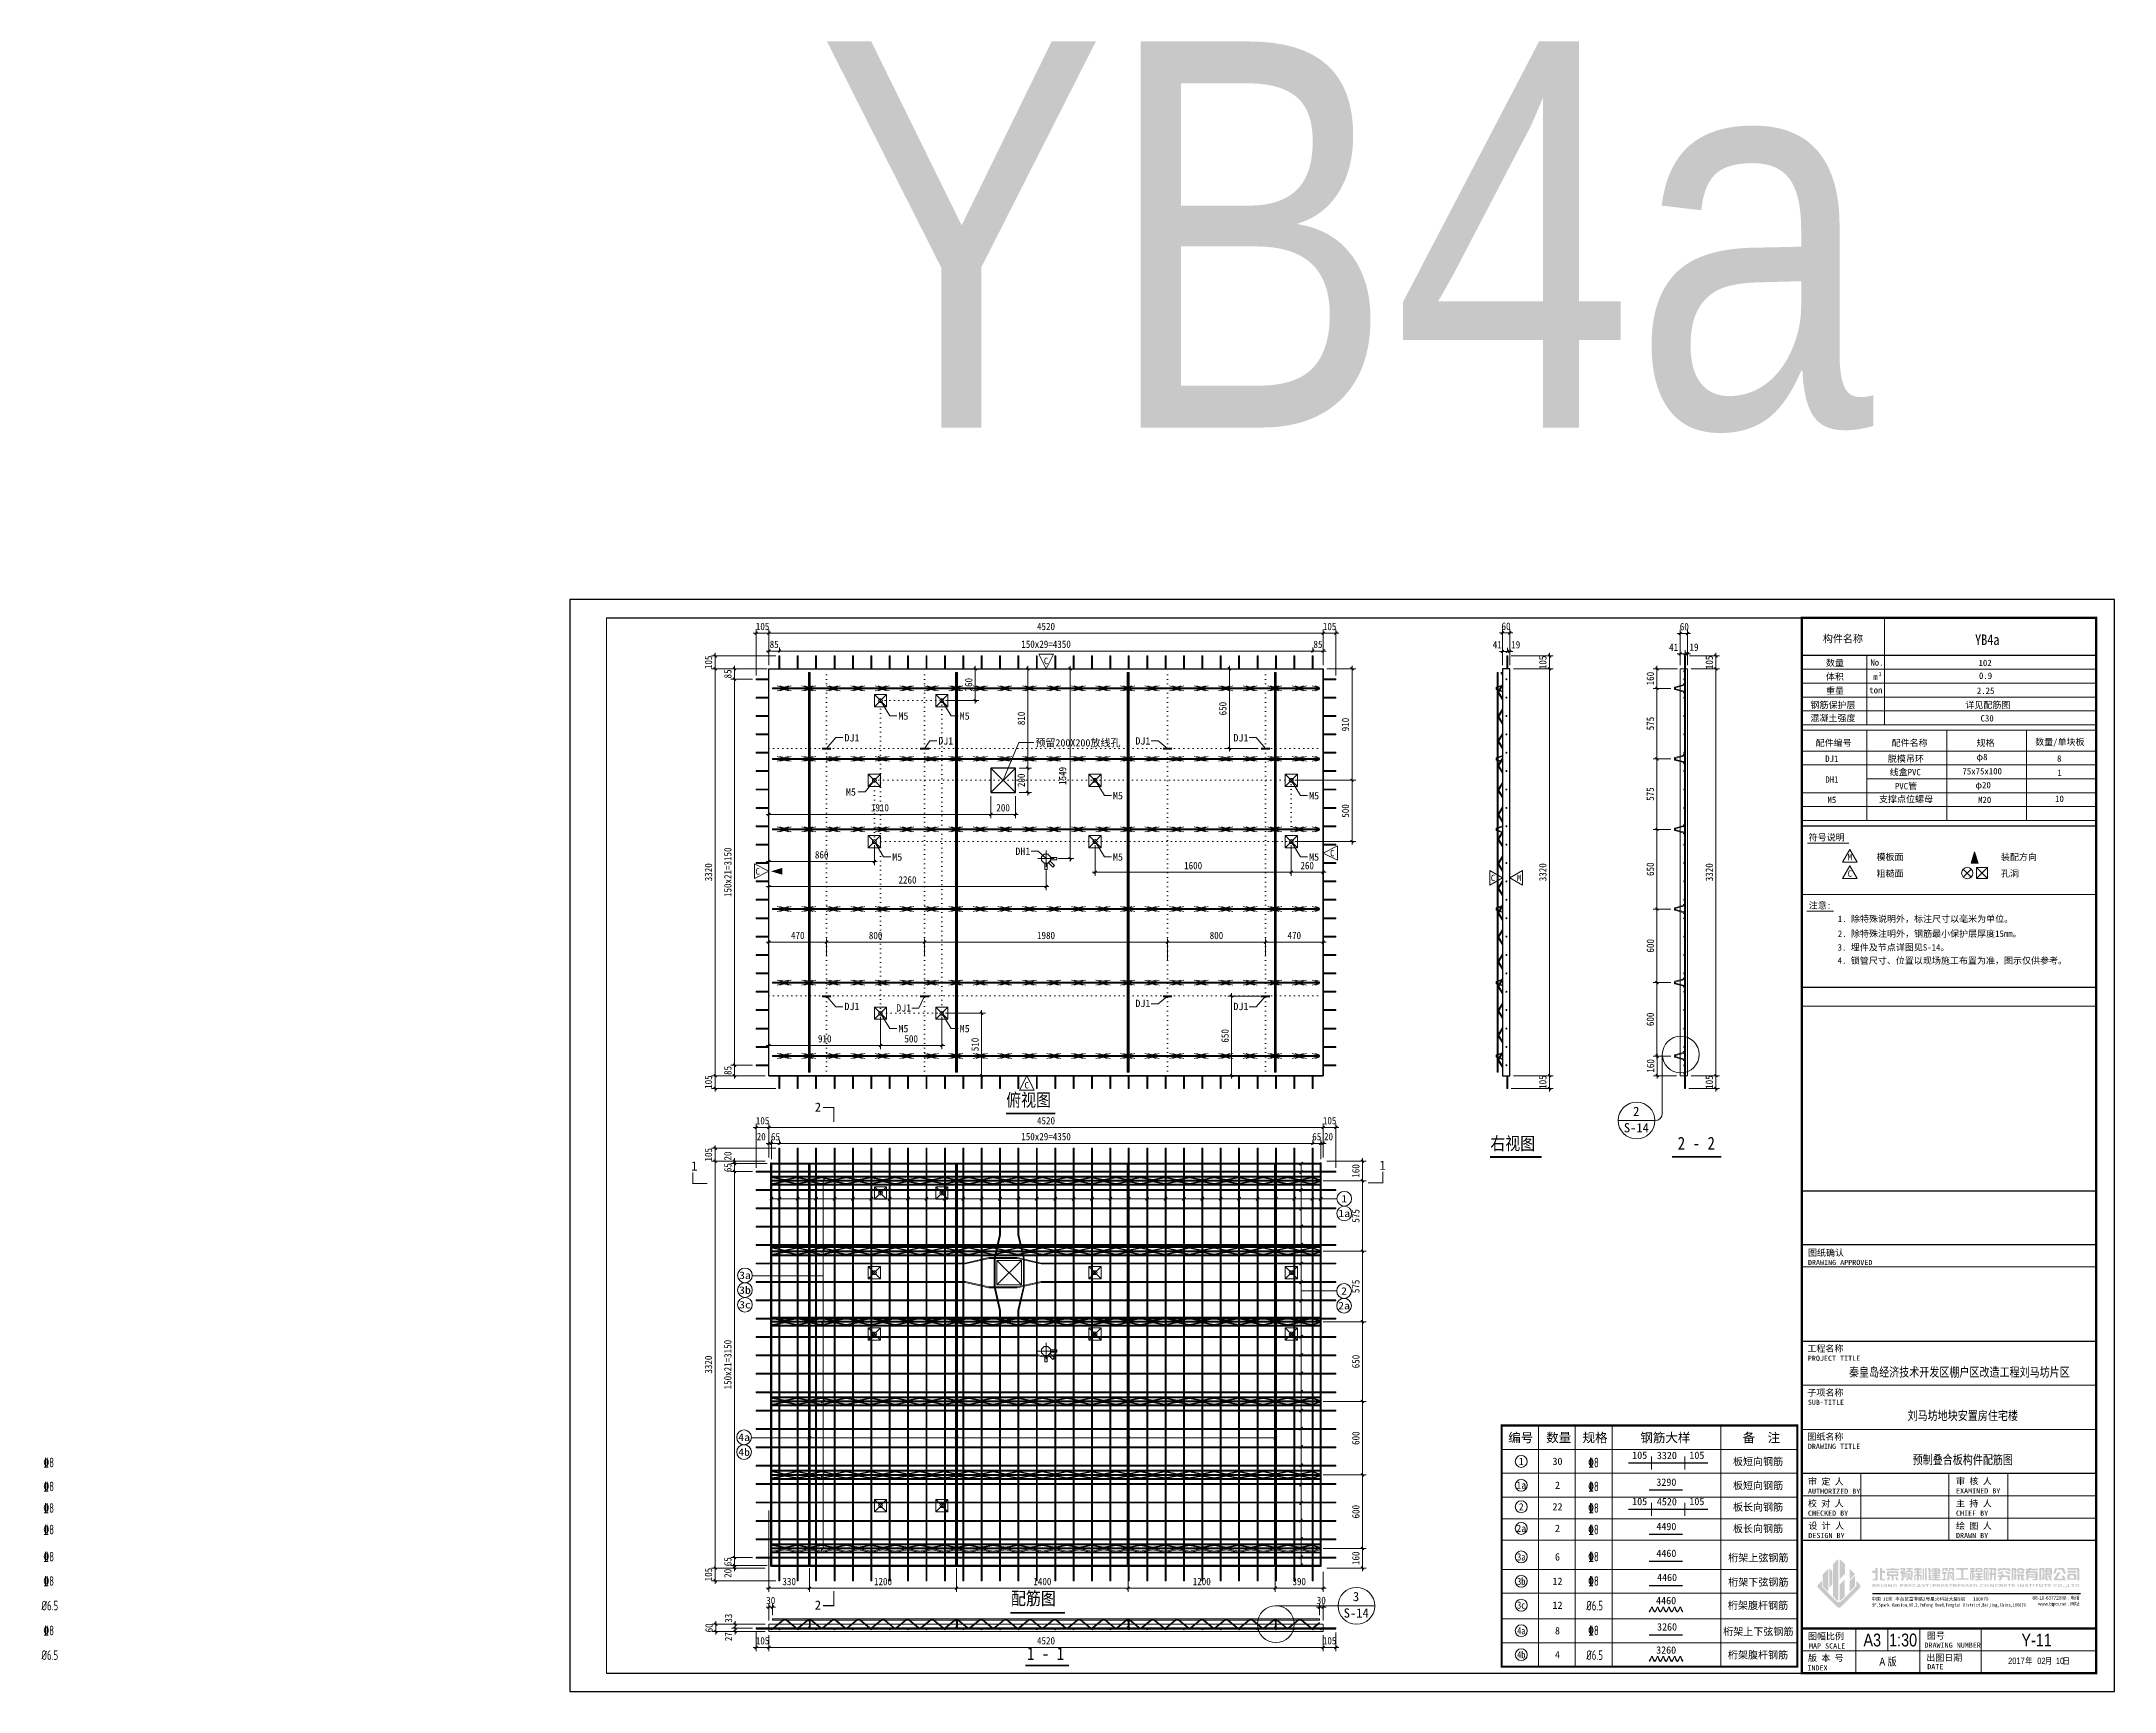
# Model space of a CAD drawing. Extents: x -517763 to -431309, y -403428 to -381056.
# Drawn here: x -460818 to -443909, y -394518 to -381056 of the extents above; entities that cross this region are included whole.
import ezdxf
from ezdxf.enums import TextEntityAlignment as Align

# ---------------------------------------------------------------- set-up
doc = ezdxf.new("R2010")
doc.units = 0
doc.header["$LTSCALE"] = 30
doc.header["$MEASUREMENT"] = 0
doc.linetypes.add('ACAD_ISO10W100', pattern=[18, 12, -3, 0, -3])
doc.linetypes.add('DOT', pattern=[0.25, 0, -0.25])
for name, color, linetype in [('451', 7, 'Continuous'), ('EQUIP-照明', 3, 'Continuous'), ('ERECTIONMARK', 8, 'Continuous'), ('MyLine', 199, 'Continuous'), ('S-ANNO-TABT', 7, 'Continuous'), ('S-DETL-TEXT', 7, 'Continuous'), ('YZ-下划线', 1, 'ACAD_ISO10W100'), ('YZ-标题文字', 2, 'Continuous'), ('YZ-索引图号', 3, 'Continuous'), ('图框2', 1, 'Continuous'), ('图框名称', 4, 'Continuous'), ('图框签字栏-图框文字', 255, 'Continuous'), ('图框签字栏-图框栏', 7, 'Continuous'), ('图签栏说明', 2, 'Continuous'), ('桁架', 4, 'Continuous'), ('钢筋', 7, 'Continuous')]:
    doc.layers.add(name, color=color, linetype=linetype)
for name, color, linetype, lineweight in [('PUB_DIM', 3, 'Continuous', 15), ('PUB_TITLE', 4, 'Continuous', 15), ('S-DETL-REIN', 1, 'Continuous', 9), ('YG-标注', 151, 'Continuous', 15), ('YZ-文字', 4, 'Continuous', 13), ('YZ-符号', 96, 'Continuous', 9), ('图框线', 7, 'Continuous', 13), ('墙板支撑', 7, 'Continuous', 15), ('文字标注', 7, 'Continuous', 15), ('轮廓线', 2, 'Continuous', 13)]:
    doc.layers.add(name, color=color, linetype=linetype, lineweight=lineweight)
doc.styles.add('TSSD_NORM', font='tssdeng2.shx', dxfattribs={"width": 0.7, "bigfont": 'tssdchn.shx'})
doc.styles.add('YG-样式 2', font='simhei.ttf')
doc.styles.add('YZ-样式 1', font='simhei.ttf', dxfattribs={"width": 0.85})
doc.styles.add('YZ-样式 2', font='simhei.ttf', dxfattribs={"width": 0.9})
doc.styles.add('图框签字栏$0$宋体', font='', dxfattribs={"width": 0.8})
doc.styles.add('图签-logo-2', font='arial.ttf')
doc.styles.add('图签-样式 1', font='arial.ttf', dxfattribs={"width": 0.8})
doc.styles.add('图签-样式 2', font='')
doc.styles.add('图签-黑体', font='simhei.ttf')
doc.styles.add('图签-黑体2', font='simhei.ttf', dxfattribs={"width": 0.8})
doc.styles.add('宋体', font='', dxfattribs={"width": 0.8})
doc.styles.add('黑体', font='simhei.ttf')
doc.styles.get('图框签字栏$0$宋体').set_extended_font_data('NSimSun')
doc.styles.get('图签-样式 2').set_extended_font_data('NSimSun')
doc.styles.get('宋体').set_extended_font_data('SimSun')
doc.dimstyles.new('m_sc-10', dxfattribs={"dimtxt": 65, "dimasz": 30, "dimexe": 20, "dimexo": 30, "dimgap": 20, "dimtad": 1, "dimdec": 0, "dimzin": 1, "dimdsep": 46, "dimtxsty": '黑体', "dimblk": 'ARCHTICK', "dimcen": 250, "dimdle": 10, "dimclrd": 256, "dimclre": 256, "dimclrt": 7, "dimazin": 0, "dimtfac": 1, "dimtdec": 0, "dimtix": 1, "dimtmove": 2, "dimatfit": 2, "dimldrblk": 'ARCHTICK', "dimfxl": 1, "dimlwd": -1, "dimlwe": -1, "dimarcsym": 0})
doc.dimstyles.new('YZ-30', dxfattribs={"dimscale": 30, "dimtxt": 2, "dimasz": 0.8, "dimexe": 1, "dimexo": 1, "dimgap": 0.8, "dimtad": 1, "dimdec": 0, "dimzin": 1, "dimdsep": 46, "dimtxsty": 'YZ-样式 2', "dimblk": 'ARCHTICK', "dimcen": 250, "dimdle": 0.8, "dimclrd": 151, "dimclre": 151, "dimclrt": 7, "dimazin": 0, "dimtfac": 1, "dimtdec": 0, "dimtix": 1, "dimtmove": 2, "dimatfit": 2, "dimldrblk": 'ARCHTICK', "dimfxl": 1, "dimlwd": 9, "dimlwe": 9, "dimarcsym": 0})

msp = doc.modelspace()

# ---------------------------------------------------------------- texts
at = {"layer": 'S-ANNO-TABT', "color": 1, "lineweight": 9, "style": 'TSSD_NORM', "width": 0.7}
for s, p in [('\x848', (-460758.5, -392649.9)), ('\x848', (-448158.5, -392649.9)), ('\x848', (-460758.5, -392844.9)), ('\x848', (-448158.5, -392844.9)), ('\x848', (-460758.5, -393020.8)), ('\x848', (-448158.5, -393020.8)), ('\x848', (-460758.5, -393196.8)), ('\x848', (-448158.5, -393196.8)), ('\x848', (-460758.5, -393417.7)), ('\x848', (-448158.5, -393417.7)), ('\x848', (-460758.5, -393616.4)), ('\x848', (-448158.5, -393616.4)), ('%%C6.5', (-460749.5, -393817.1)), ('%%C6.5', (-448149.5, -393817.1)), ('\x848', (-460758.5, -394020.2)), ('\x848', (-448158.5, -394020.2)), ('%%C6.5', (-460749.5, -394220.9)), ('%%C6.5', (-448149.5, -394220.9))]:
    msp.add_text(s, height=78, dxfattribs=at).set_placement(p, align=Align.MIDDLE)
at = {"layer": 'S-ANNO-TABT', "lineweight": 9, "style": '宋体'}
for s, p in [('1', (-448747.9, -392640.3)), ('1a', (-448747.9, -392835.3)), ('2', (-448747.9, -393011.2)), ('2a', (-448747.9, -393187.1))]:
    msp.add_text(s, height=58.5, dxfattribs=at).set_placement(p, align=Align.MIDDLE)
at = {"layer": 'S-ANNO-TABT', "lineweight": 9, "style": '宋体', "width": 0.8}
for s, p in [('3a', (-448747.9, -393420.3)), ('3b', (-448747.9, -393619)), ('3c', (-448747.9, -393814)), ('4a', (-448747.9, -394022.8)), ('4b', (-448747.9, -394217.8))]:
    msp.add_text(s, height=58.5, dxfattribs=at).set_placement(p, align=Align.MIDDLE)
at = {"layer": 'YZ-文字', "style": '黑体'}
for s, p in [('M5', (-453828.2, -386559.4)), ('M5', (-453328.2, -386559.4)), ('DJ1', (-454268.2, -386737.2)), ('DJ1', (-453502.8, -386762.4)), ('预留200X200放线孔', (-452711.3, -386777.8)), ('DJ1', (-451895.4, -386762.4)), ('DJ1', (-451095.4, -386737.2)), ('M5', (-454256.3, -387178.6)), ('M5', (-452078.2, -387209.4)), ('M5', (-450478.2, -387209.4)), ('M5', (-453878.2, -387709.4)), ('DH1', (-452874.5, -387662.7)), ('M5', (-452078.2, -387709.4)), ('M5', (-450478.2, -387709.4)), ('DJ1', (-451895.4, -388903.7)), ('DJ1', (-454268.2, -388928.9)), ('DJ1', (-453845.8, -388940.6)), ('DJ1', (-451095.4, -388928.9)), ('M5', (-453828.2, -389109.4)), ('M5', (-453328.2, -389109.4))]:
    msp.add_text(s, height=60, dxfattribs=at).set_placement(p, align=Align.MIDDLE_LEFT)
for s, p in [('30', (-448452.5, -392640.3)), ('板短向钢筋', (-446816.6, -392640.3)), ('2', (-448452.5, -392835.3)), ('板短向钢筋', (-446816.6, -392835.3)), ('22', (-448452.5, -393011.2)), ('板长向钢筋', (-446816.6, -393011.2)), ('2', (-448452.5, -393187.1)), ('板长向钢筋', (-446816.6, -393187.1)), ('6', (-448452.5, -393420.3)), ('桁架上弦钢筋', (-446814.2, -393425)), ('12', (-448452.5, -393619)), ('桁架下弦钢筋', (-446814.2, -393623.8)), ('12', (-448452.5, -393814)), ('桁架腹杆钢筋', (-446816.6, -393814)), ('8', (-448452.5, -394022.8)), ('桁架上下弦钢筋', (-446814.2, -394027.5)), ('4', (-448452.5, -394217.8)), ('桁架腹杆钢筋', (-446816.6, -394217.8))]:
    msp.add_text(s, height=60, dxfattribs=at).set_placement(p, align=Align.MIDDLE)
for s, p in [('105', (-447782, -392638.6)), ('3320', (-447560.3, -392639.9)), ('105', (-447315.4, -392638.6)), ('3290', (-447564.4, -392858.1)), ('105', (-447782, -393015.4)), ('4520', (-447560.3, -393016.7)), ('105', (-447315.4, -393015.4)), ('4490', (-447564.4, -393219.5)), ('4460', (-447564.4, -393438.5)), ('4460', (-447558.8, -393635)), ('4460', (-447566.3, -393823.6)), ('3260', (-447558.8, -394038.8)), ('3260', (-447566.3, -394227.3))]:
    msp.add_text(s, height=60, dxfattribs=at).set_placement(p, align=Align.BOTTOM_CENTER)
at = {"layer": 'YZ-标题文字', "style": 'YZ-样式 1', "width": 0.85}
for s, p in [('俯视图', (-452948.5, -389776)), ('右视图', (-449000.1, -390130.2)), ('2 - 2', (-447471.8, -390128.6)), ('配筋图', (-452909.8, -393842.5)), ('1 - 1', (-452779.9, -394292.9))]:
    msp.add_text(s, height=105, dxfattribs=at).set_placement(p, align=Align.BOTTOM_LEFT)
at = {"layer": 'YZ-标题文字', "style": 'YZ-样式 1', "width": 1.176}
for s, p in [('1', (-450191.8, -390497.9)), ('1a', (-450191.8, -390617.9)), ('3a', (-455079.5, -391122.9)), ('3b', (-455079.5, -391242.9)), ('2', (-450193.2, -391250.4)), ('3c', (-455079.5, -391362.9)), ('2a', (-450193.2, -391370.4)), ('4a', (-455086.9, -392444.3)), ('4b', (-455086.9, -392564.3))]:
    msp.add_text(s, height=60, dxfattribs=at).set_placement(p, align=Align.MIDDLE)
at = {"layer": 'YZ-符号', "color": 1, "lineweight": 15, "style": '图签-黑体'}
for s, p in [('C', (-452641.9, -386136.4)), ('C', (-450306.9, -387704.1)), ('M', (-446085.5, -387736.3, 5530.2)), ('C', (-454993.8, -387853.4)), ('C', (-448996.3, -387906.2)), ('M', (-448784.4, -387906.7)), ('C', (-446085.5, -387871.3, 5530.2)), ('C', (-452799.4, -389598))]:
    msp.add_text(s, height=52.5, dxfattribs=at).set_placement(p)
at = {"layer": 'YZ-索引图号', "color": 3, "ltscale": 100}
for s, style, p in [('S-14', 'YZ-样式 2', (-447808.7, -389956.1)), ('2', 'YZ-样式 1', (-447810.4, -389821.8)), ('3', 'YZ-样式 1', (-450095.6, -393780.8)), ('S-14', 'YZ-样式 2', (-450093.9, -393915.1))]:
    msp.add_text(s, height=75, dxfattribs=dict(at, style=style)).set_placement(p, align=Align.CENTER)
at = {"layer": '图框名称', "color": 2, "style": '图签-样式 1', "width": 0.8}
for s, height, p in [('YB4a', 3150, (-454487.9, -384205.8)), ('2017      02     10', 52.5, (-444777.2, -394294.2))]:
    msp.add_text(s, height=height, rotation=0.0001, dxfattribs=at).set_placement(p)
at = {"layer": '图框名称', "color": 2, "linetype": 'Continuous', "style": '图签-样式 1', "width": 0.8}
for s, height, p in [('秦皇岛经济技术开发区棚户区改造工程刘马坊片区', 75, (-445174.6, -391949.2)), ('刘马坊地块安置房住宅楼', 75, (-445146.7, -392304.3)), ('预制叠合板构件配筋图', 75, (-445146.7, -392663.7)), ('A3', 105, (-445885, -394150.5)), ('1:30', 105, (-445633.3, -394150.5)), ('Y-11', 105, (-444544.4, -394150.5)), ('A 版', 64.5, (-445757.1, -394306.7))]:
    msp.add_text(s, height=height, rotation=0.00002, dxfattribs=at).set_placement(p, align=Align.CENTER)
at = {"layer": '图框名称', "color": 0, "style": '图签-样式 1', "width": 0.8}
msp.add_text('年      月     日', height=52.5, rotation=0.0001, dxfattribs=at).set_placement((-444274.3, -394294.8), align=Align.RIGHT)
at = {"layer": '图框签字栏-图框文字', "style": '图签-黑体'}
for s, height, p in [('构件名称', 60, (-446124.3, -385928.4)), ('数量', 52.5, (-446189.7, -386126.2)), ('No.', 52.5, (-445846.9, -386122)), ('102', 52.5, (-444964.6, -386125.9)), ('体积', 52.5, (-446189.7, -386238.5)), ('重量', 52.5, (-446188.6, -386353.1)), ('ton', 52.5, (-445855.7, -386347.6)), ('m', 52.5, (-445858.6, -386239.7)), ('3', 31.8, (-445821, -386218.2)), ('2.25', 52.5, (-444960.3, -386352.8)), ('0.9', 52.5, (-444961.1, -386230.7)), ('钢筋保护层', 52.5, (-446205.9, -386469.4)), ('详见配筋图', 52.5, (-444942.6, -386468.9)), ('混凝土强度', 52.5, (-446205.9, -386575.7)), ('C30', 52.5, (-444948.1, -386577.9)), ('配件编号', 52.5, (-446199.6, -386778.5)), ('配件名称', 52.5, (-445580.4, -386778.5)), ('规格', 52.5, (-444960.9, -386778.5)), ('数量/单块板', 52.5, (-444354.9, -386770.9))]:
    msp.add_text(s, height=height, dxfattribs=at).set_placement(p, align=Align.MIDDLE_CENTER)
at = {"layer": '图框签字栏-图框文字', "color": 2, "style": '图签-黑体'}
for s, p in [('DJ1', (-446215.3, -386907.5)), ('脱模吊环', (-445610.9, -386907.5)), ('线盒PVC', (-445616.3, -387017.5)), ('8', (-444360.1, -386906.7)), ('1', (-444358, -387023.1)), ('1', (-444358, -387023.1)), ('DH1', (-446214.2, -387076.8)), ('支撑点位螺母', (-445609.8, -387237.1)), ('PVC管', (-445609.8, -387131.4)), ('M5', (-446214.2, -387243.3)), ('M20', (-444968.1, -387243.3)), ('10', (-444358, -387234.2))]:
    msp.add_text(s, height=52.5, dxfattribs=at).set_placement(p, align=Align.MIDDLE_CENTER)
for s, p in [('75x75x100', (-444988.2, -387051.6)), ('φ8', (-444990.3, -386935.6)), ('φ20', (-444980.7, -387164.9))]:
    msp.add_text(s, height=52.5, dxfattribs=at).set_placement(p, align=Align.BOTTOM_CENTER)
at = {"layer": '图框签字栏-图框文字'}
for s, height, style, p in [('符号说明', 52.5, '图签-黑体', (-446403.6, -387575.6)), ('模板面', 52.5, '图签-黑体', (-445850.7, -387735.6)), ('装配方向', 52.5, '图签-黑体', (-444835.7, -387735.6)), ('粗糙面', 52.5, '图签-黑体', (-445850.7, -387870.6)), ('孔洞', 52.5, '图签-黑体', (-444835.7, -387870.6)), ('注意:', 52.5, '图签-黑体', (-446402.7, -388130.9)), ('图纸确认', 52.5, '图签-黑体', (-446409.7, -390964.9)), ('DRAWING APPROVED', 42, '图框签字栏$0$宋体', (-446409.7, -391038.5)), ('工程名称', 52.5, '图签-黑体', (-446414.3, -391746.2)), ('PROJECT TITLE', 42, '图框签字栏$0$宋体', (-446410.4, -391820)), ('子项名称', 52.5, '图签-黑体', (-446414.3, -392105.7)), ('SUB-TITLE', 42, '图框签字栏$0$宋体', (-446410.4, -392179.5)), ('图纸名称', 52.5, '图签-黑体', (-446414.3, -392465.1)), ('DRAWING TITLE', 42, '图框签字栏$0$宋体', (-446410.4, -392538.9)), ('审 定 人', 52.5, '图签-黑体', (-446409.7, -392831.3)), ('审 核 人', 52.5, '图签-黑体', (-445201.9, -392828.2)), ('AUTHORIZED BY', 42, '图框签字栏$0$宋体', (-446409.7, -392904.8)), ('校 对 人', 52.5, '图签-黑体', (-446409.7, -393010.3)), ('主 持 人', 52.5, '图签-黑体', (-445202.1, -393010.3)), ('EXAMINED BY', 42, '图框签字栏$0$宋体', (-445201.9, -392901.9)), ('CHECKED BY', 42, '图框签字栏$0$宋体', (-446409.7, -393084)), ('CHIEF BY', 42, '图框签字栏$0$宋体', (-445202.1, -393084)), ('设 计 人', 52.5, '图签-黑体', (-446406.6, -393192.4)), ('DESIGN BY', 42, '图框签字栏$0$宋体', (-446406.6, -393266.1)), ('绘 图 人', 52.5, '图签-黑体', (-445202.1, -393192.4)), ('DRAWN BY', 42, '图框签字栏$0$宋体', (-445202.1, -393266.1)), ('中国 北京 丰台区富丰路2号星火科技大厦9层   100070', 27.009, '图签-黑体2', (-445892, -393776.9)), ('图幅比例', 52.5, '图签-黑体', (-446409.7, -394093.7)), ('MAP SCALE', 42, '图框签字栏$0$宋体', (-446401.4, -394167.4)), ('图号', 52.5, '图签-黑体', (-445440, -394088.3)), ('INDEX', 42, '图框签字栏$0$宋体', (-446413.8, -394346.2)), ('版 本 号', 52.5, '图签-黑体', (-446409.7, -394270.8)), ('出图日期', 52.5, '图签-黑体', (-445444.6, -394267.8)), ('DATE', 42, '图框签字栏$0$宋体', (-445436.2, -394336.3))]:
    msp.add_text(s, height=height, dxfattribs=dict(at, style=style)).set_placement(p)
at = {"layer": '图框签字栏-图框文字', "style": '图签-黑体2', "width": 0.8}
msp.add_text('9F,Spark Mansion,NO.2,FuFeng Road,Fengtai District,Beijing,China,100070', height=27.009, dxfattribs=at).set_placement((-445885.9, -393824.7))
at = {"layer": '图框签字栏-图框文字', "style": '图签-logo-2'}
for s, p in [('86-10-63772088 : 电话', (-444194, -393767.5)), ('www.bjpci.net : 网址', (-444194, -393816.5))]:
    msp.add_text(s, height=27.009, dxfattribs=at).set_placement(p, align=Align.RIGHT)
at = {"layer": '图框签字栏-图框文字', "style": '图框签字栏$0$宋体'}
msp.add_text('DRAWING NUMBER', height=42, dxfattribs=at).set_placement((-445229.2, -394160.8), align=Align.CENTER)
at = {"layer": '图框签字栏-图框栏', "ltscale": 100, "style": '图签-黑体'}
for s, p in [('编号', (-448751.9, -392445.3)), ('数量', (-448442.2, -392445.3)), ('规格', (-448145.8, -392445.3)), ('钢筋大样', (-447572.4, -392445.3)), ('备  注', (-446789.2, -392445.3))]:
    msp.add_text(s, height=74.87, rotation=0, dxfattribs=at).set_placement(p, align=Align.MIDDLE)
at = {"layer": '图签栏说明', "style": '图签-黑体', "width": 0.85}
msp.add_text('YB4a', height=85.92, dxfattribs=at).set_placement((-444947, -385936.6), align=Align.MIDDLE_CENTER)
at = {"layer": '图签栏说明', "color": 2, "style": '图签-样式 2'}
for s, p in [('1. 除特殊说明外，标注尺寸以毫米为单位。', (-446166, -388240.4)), ('2. 除特殊注明外，钢筋最小保护层厚度15mm。', (-446166, -388361.1)), ('4. 锁管尺寸、位置以现场施工布置为准，图示仅供参考。', (-446167.3, -388581.1)), ('3. 埋件及节点详图见S-14。', (-446167.3, -388473.3))]:
    msp.add_text(s, height=52.5, dxfattribs=at).set_placement(p)
at = {"layer": '文字标注', "style": 'YG-样式 2'}
for s, p in [('2', (-454484.5, -389787.8)), ('1', (-455492, -390267.7)), ('1', (-449878.8, -390261.6)), ('2', (-454484.5, -393850))]:
    msp.add_text(s, height=75, dxfattribs=at).set_placement(p, align=Align.CENTER)

# ---------------------------------------------------------------- blocks, each defined once
blk = doc.blocks.new('A$C6EDF263D')
at = {"layer": '桁架', "color": 4, "linetype": 'Continuous', "lineweight": 9}
for p, q in [((83, 75), (6, 54)), ((83, 14), (6, 34)), ((84, 69), (8, 48)), ((84, 20), (8, 40))]:
    blk.add_line(p, q, dxfattribs=at)
for centre in [(8, 44), (80, 78), (80, 11)]:
    blk.add_circle(centre, 4, dxfattribs=at)
for centre, start, end in [((7, 51), 103.9948, 283.9948), ((7, 37), 76.0052, 256.0052), ((84, 72), 283.9948, 103.9948), ((84, 17), 256.0052, 76.0052)]:
    blk.add_arc(centre, 3, start, end, dxfattribs=at)
blk = doc.blocks.new('A$C71EC6BAC')
at = {"layer": '桁架', "color": 4, "linetype": 'Continuous', "lineweight": 9}
for p, q in [((55, 55), (6, 37)), ((55, 0), (6, 18)), ((55, 49), (8, 31)), ((55, 6), (8, 23))]:
    blk.add_line(p, q, dxfattribs=at)
blk.add_circle((8, 27), 4, dxfattribs=at)
for centre, start, end in [((7, 34), 103.9948, 283.9948), ((7, 21), 76.0052, 256.0052)]:
    blk.add_arc(centre, 3, start, end, dxfattribs=at)
blk = doc.blocks.new('_ArchTick')
at = {"color": 0, "linetype": 'ByBlock', "const_width": 0.4}
blk.add_lwpolyline([(-0.5, -0.5), (0.5, 0.5)], dxfattribs=at)
blk = doc.blocks.new('*D768')
at = {"layer": 'Defpoints', "color": 0, "ltscale": 30, "transparency": 16777216}
for p in [(-448861, -386069), (-448842, -386174), (-448517, -386174)]:
    blk.add_point(p, dxfattribs=at)
at = {"layer": 'YG-标注', "color": 151, "lineweight": 9, "ltscale": 30, "transparency": 16777216}
for p, q in [((-448831, -386069), (-448487, -386069)), ((-448812, -386174), (-448487, -386174)), ((-448517, -386069), (-448517, -386045)), ((-448517, -386069), (-448517, -386174)), ((-448517, -386174), (-448517, -386198))]:
    blk.add_line(p, q, dxfattribs=at)
at = {"layer": 'YG-标注', "color": 151, "lineweight": 9, "ltscale": 30, "transparency": 16777216, "xscale": 24, "yscale": 24, "zscale": 24}
for p, rotation in [((-448517, -386069), 270), ((-448517, -386174), 90)]:
    blk.add_blockref('_ArchTick', p, dxfattribs=dict(at, rotation=rotation))
at = {"layer": 'YG-标注', "color": 7, "lineweight": 9, "ltscale": 30, "transparency": 16777216, "insert": (-448572, -386122), "char_height": 60, "attachment_point": 5, "rotation": 90, "style": 'YZ-样式 2'}
blk.add_mtext('105', dxfattribs=at)
blk = doc.blocks.new('*D769')
at = {"layer": 'Defpoints', "color": 0, "ltscale": 30, "transparency": 16777216}
for p in [(-448842, -386174), (-448842, -389494), (-448517, -389494)]:
    blk.add_point(p, dxfattribs=at)
at = {"layer": 'YG-标注', "color": 151, "lineweight": 9, "ltscale": 30, "transparency": 16777216}
for p, q in [((-448812, -386174), (-448487, -386174)), ((-448517, -386150), (-448517, -389518)), ((-448812, -389494), (-448487, -389494))]:
    blk.add_line(p, q, dxfattribs=at)
at = {"layer": 'YG-标注', "color": 151, "lineweight": 9, "ltscale": 30, "transparency": 16777216, "xscale": 24, "yscale": 24, "zscale": 24}
for p, rotation in [((-448517, -386174), 90), ((-448517, -389494), 270)]:
    blk.add_blockref('_ArchTick', p, dxfattribs=dict(at, rotation=rotation))
at = {"layer": 'YG-标注', "color": 7, "lineweight": 9, "ltscale": 30, "transparency": 16777216, "insert": (-448572, -387834), "char_height": 60, "attachment_point": 5, "rotation": 90, "style": 'YZ-样式 2'}
blk.add_mtext('3320', dxfattribs=at)
blk = doc.blocks.new('*D770')
at = {"layer": 'Defpoints', "color": 0, "ltscale": 30, "transparency": 16777216}
for p in [(-448842, -389494), (-448861, -389599), (-448517, -389599)]:
    blk.add_point(p, dxfattribs=at)
at = {"layer": 'YG-标注', "color": 151, "lineweight": 9, "ltscale": 30, "transparency": 16777216}
for p, q in [((-448812, -389494), (-448487, -389494)), ((-448517, -389494), (-448517, -389470)), ((-448517, -389494), (-448517, -389599)), ((-448831, -389599), (-448487, -389599)), ((-448517, -389599), (-448517, -389623))]:
    blk.add_line(p, q, dxfattribs=at)
at = {"layer": 'YG-标注', "color": 151, "lineweight": 9, "ltscale": 30, "transparency": 16777216, "xscale": 24, "yscale": 24, "zscale": 24}
for p, rotation in [((-448517, -389494), 270), ((-448517, -389599), 90)]:
    blk.add_blockref('_ArchTick', p, dxfattribs=dict(at, rotation=rotation))
at = {"layer": 'YG-标注', "color": 7, "lineweight": 9, "ltscale": 30, "transparency": 16777216, "insert": (-448572, -389546), "char_height": 60, "attachment_point": 5, "rotation": 90, "style": 'YZ-样式 2'}
blk.add_mtext('105', dxfattribs=at)
blk = doc.blocks.new('*D771')
at = {"layer": 'Defpoints', "color": 0, "ltscale": 30, "transparency": 16777216}
for p in [(-448902, -385881), (-448902, -386174), (-448842, -386174)]:
    blk.add_point(p, dxfattribs=at)
at = {"layer": 'YG-标注', "color": 151, "lineweight": 9, "ltscale": 30, "transparency": 16777216}
for p, q in [((-448902, -386144), (-448902, -385851)), ((-448842, -386144), (-448842, -385851)), ((-448902, -385881), (-448926, -385881)), ((-448842, -385881), (-448902, -385881)), ((-448842, -385881), (-448818, -385881))]:
    blk.add_line(p, q, dxfattribs=at)
at = {"layer": 'YG-标注', "color": 151, "lineweight": 9, "ltscale": 30, "transparency": 16777216, "xscale": 24, "yscale": 24, "zscale": 24}
blk.add_blockref('_ArchTick', (-448902, -385881), dxfattribs=at)
at = {"layer": 'YG-标注', "color": 151, "lineweight": 9, "ltscale": 30, "transparency": 16777216, "xscale": 24, "yscale": 24, "zscale": 24, "rotation": 180}
blk.add_blockref('_ArchTick', (-448842, -385881), dxfattribs=at)
at = {"layer": 'YG-标注', "color": 7, "lineweight": 9, "ltscale": 30, "transparency": 16777216, "insert": (-448872, -385827), "char_height": 60, "attachment_point": 5, "style": 'YZ-样式 2'}
blk.add_mtext('60', dxfattribs=at)
blk = doc.blocks.new('*D772')
at = {"layer": 'Defpoints', "color": 0, "ltscale": 30, "transparency": 16777216}
for p in [(-448861, -386032), (-448861, -386069), (-448842, -386174)]:
    blk.add_point(p, dxfattribs=at)
at = {"layer": 'YG-标注', "color": 151, "lineweight": 9, "ltscale": 30, "transparency": 16777216}
for p, q in [((-448861, -386039), (-448861, -386002)), ((-448842, -386144), (-448842, -386002)), ((-448861, -386032), (-448885, -386032)), ((-448842, -386032), (-448861, -386032)), ((-448842, -386032), (-448818, -386032))]:
    blk.add_line(p, q, dxfattribs=at)
at = {"layer": 'YG-标注', "color": 151, "lineweight": 9, "ltscale": 30, "transparency": 16777216, "xscale": 24, "yscale": 24, "zscale": 24}
blk.add_blockref('_ArchTick', (-448861, -386032), dxfattribs=at)
at = {"layer": 'YG-标注', "color": 151, "lineweight": 9, "ltscale": 30, "transparency": 16777216, "xscale": 24, "yscale": 24, "zscale": 24, "rotation": 180}
blk.add_blockref('_ArchTick', (-448842, -386032), dxfattribs=at)
at = {"layer": 'YG-标注', "color": 7, "lineweight": 9, "ltscale": 30, "transparency": 16777216, "insert": (-448793, -385978), "char_height": 60, "attachment_point": 5, "style": 'YZ-样式 2'}
blk.add_mtext('19', dxfattribs=at)
blk = doc.blocks.new('*D773')
at = {"layer": 'Defpoints', "color": 0, "ltscale": 30, "transparency": 16777216}
for p in [(-448902, -386032), (-448902, -386174), (-448861, -386069)]:
    blk.add_point(p, dxfattribs=at)
at = {"layer": 'YG-标注', "color": 151, "lineweight": 9, "ltscale": 30, "transparency": 16777216}
for p, q in [((-448902, -386144), (-448902, -386002)), ((-448861, -386039), (-448861, -386002)), ((-448902, -386032), (-448926, -386032)), ((-448861, -386032), (-448902, -386032)), ((-448861, -386032), (-448837, -386032))]:
    blk.add_line(p, q, dxfattribs=at)
at = {"layer": 'YG-标注', "color": 151, "lineweight": 9, "ltscale": 30, "transparency": 16777216, "xscale": 24, "yscale": 24, "zscale": 24}
blk.add_blockref('_ArchTick', (-448902, -386032), dxfattribs=at)
at = {"layer": 'YG-标注', "color": 151, "lineweight": 9, "ltscale": 30, "transparency": 16777216, "xscale": 24, "yscale": 24, "zscale": 24, "rotation": 180}
blk.add_blockref('_ArchTick', (-448861, -386032), dxfattribs=at)
at = {"layer": 'YG-标注', "color": 7, "lineweight": 9, "ltscale": 30, "transparency": 16777216, "insert": (-448944, -385978), "char_height": 60, "attachment_point": 5, "style": 'YZ-样式 2'}
blk.add_mtext('41', dxfattribs=at)
blk = doc.blocks.new('*D774')
at = {"layer": 'Defpoints', "color": 0, "ltscale": 30, "transparency": 16777216}
for p in [(-447452, -385886), (-447452, -386174), (-447392, -386174)]:
    blk.add_point(p, dxfattribs=at)
at = {"layer": 'YG-标注', "color": 151, "lineweight": 9, "ltscale": 30, "transparency": 16777216}
for p, q in [((-447368, -385886), (-447476, -385886)), ((-447452, -386144), (-447452, -385856)), ((-447392, -386144), (-447392, -385856))]:
    blk.add_line(p, q, dxfattribs=at)
at = {"layer": 'YG-标注', "color": 151, "lineweight": 9, "ltscale": 30, "transparency": 16777216, "xscale": 24, "yscale": 24, "zscale": 24, "rotation": 180}
blk.add_blockref('_ArchTick', (-447452, -385886), dxfattribs=at)
at = {"layer": 'YG-标注', "color": 151, "lineweight": 9, "ltscale": 30, "transparency": 16777216, "xscale": 24, "yscale": 24, "zscale": 24}
blk.add_blockref('_ArchTick', (-447392, -385886), dxfattribs=at)
at = {"layer": 'YG-标注', "color": 7, "lineweight": 9, "ltscale": 30, "transparency": 16777216, "insert": (-447418, -385831), "char_height": 60, "attachment_point": 5, "style": 'YZ-样式 2'}
blk.add_mtext('60', dxfattribs=at)
blk = doc.blocks.new('*D775')
at = {"layer": 'Defpoints', "color": 0, "ltscale": 30, "transparency": 16777216}
for p in [(-447411, -386052), (-447411, -386174), (-447392, -386174)]:
    blk.add_point(p, dxfattribs=at)
at = {"layer": 'YG-标注', "color": 151, "lineweight": 9, "ltscale": 30, "transparency": 16777216}
for p, q in [((-447411, -386144), (-447411, -386022)), ((-447392, -386144), (-447392, -386022)), ((-447411, -386052), (-447435, -386052)), ((-447392, -386052), (-447411, -386052)), ((-447392, -386052), (-447368, -386052))]:
    blk.add_line(p, q, dxfattribs=at)
at = {"layer": 'YG-标注', "color": 151, "lineweight": 9, "ltscale": 30, "transparency": 16777216, "xscale": 24, "yscale": 24, "zscale": 24}
blk.add_blockref('_ArchTick', (-447411, -386052), dxfattribs=at)
at = {"layer": 'YG-标注', "color": 151, "lineweight": 9, "ltscale": 30, "transparency": 16777216, "xscale": 24, "yscale": 24, "zscale": 24, "rotation": 180}
blk.add_blockref('_ArchTick', (-447392, -386052), dxfattribs=at)
at = {"layer": 'YG-标注', "color": 7, "lineweight": 9, "ltscale": 30, "transparency": 16777216, "insert": (-447339, -385998), "char_height": 60, "attachment_point": 5, "style": 'YZ-样式 2'}
blk.add_mtext('19', dxfattribs=at)
blk = doc.blocks.new('*D776')
at = {"layer": 'Defpoints', "color": 0, "ltscale": 30, "transparency": 16777216}
for p in [(-447452, -386052), (-447452, -386174), (-447411, -386174)]:
    blk.add_point(p, dxfattribs=at)
at = {"layer": 'YG-标注', "color": 151, "lineweight": 9, "ltscale": 30, "transparency": 16777216}
for p, q in [((-447452, -386144), (-447452, -386022)), ((-447411, -386144), (-447411, -386022)), ((-447452, -386052), (-447476, -386052)), ((-447411, -386052), (-447452, -386052)), ((-447411, -386052), (-447387, -386052))]:
    blk.add_line(p, q, dxfattribs=at)
at = {"layer": 'YG-标注', "color": 151, "lineweight": 9, "ltscale": 30, "transparency": 16777216, "xscale": 24, "yscale": 24, "zscale": 24}
blk.add_blockref('_ArchTick', (-447452, -386052), dxfattribs=at)
at = {"layer": 'YG-标注', "color": 151, "lineweight": 9, "ltscale": 30, "transparency": 16777216, "xscale": 24, "yscale": 24, "zscale": 24, "rotation": 180}
blk.add_blockref('_ArchTick', (-447411, -386052), dxfattribs=at)
at = {"layer": 'YG-标注', "color": 7, "lineweight": 9, "ltscale": 30, "transparency": 16777216, "insert": (-447505, -385998), "char_height": 60, "attachment_point": 5, "style": 'YZ-样式 2'}
blk.add_mtext('41', dxfattribs=at)
blk = doc.blocks.new('*D777')
at = {"layer": 'Defpoints', "color": 0, "ltscale": 30, "transparency": 16777216}
for p in [(-447407, -386069), (-447392, -386174), (-447160, -386174)]:
    blk.add_point(p, dxfattribs=at)
at = {"layer": 'YG-标注', "color": 151, "lineweight": 9, "ltscale": 30, "transparency": 16777216}
for p, q in [((-447377, -386069), (-447130, -386069)), ((-447362, -386174), (-447130, -386174)), ((-447160, -386069), (-447160, -386045)), ((-447160, -386069), (-447160, -386174)), ((-447160, -386174), (-447160, -386198))]:
    blk.add_line(p, q, dxfattribs=at)
at = {"layer": 'YG-标注', "color": 151, "lineweight": 9, "ltscale": 30, "transparency": 16777216, "xscale": 24, "yscale": 24, "zscale": 24}
for p, rotation in [((-447160, -386069), 270), ((-447160, -386174), 90)]:
    blk.add_blockref('_ArchTick', p, dxfattribs=dict(at, rotation=rotation))
at = {"layer": 'YG-标注', "color": 7, "lineweight": 9, "ltscale": 30, "transparency": 16777216, "insert": (-447214, -386122), "char_height": 60, "attachment_point": 5, "rotation": 90, "style": 'YZ-样式 2'}
blk.add_mtext('105', dxfattribs=at)
blk = doc.blocks.new('*D778')
at = {"layer": 'Defpoints', "color": 0, "ltscale": 30, "transparency": 16777216}
for p in [(-447392, -386174), (-447392, -389494), (-447160, -389494)]:
    blk.add_point(p, dxfattribs=at)
at = {"layer": 'YG-标注', "color": 151, "lineweight": 9, "ltscale": 30, "transparency": 16777216}
for p, q in [((-447362, -386174), (-447130, -386174)), ((-447160, -386150), (-447160, -389518)), ((-447362, -389494), (-447130, -389494))]:
    blk.add_line(p, q, dxfattribs=at)
at = {"layer": 'YG-标注', "color": 151, "lineweight": 9, "ltscale": 30, "transparency": 16777216, "xscale": 24, "yscale": 24, "zscale": 24}
for p, rotation in [((-447160, -386174), 90), ((-447160, -389494), 270)]:
    blk.add_blockref('_ArchTick', p, dxfattribs=dict(at, rotation=rotation))
at = {"layer": 'YG-标注', "color": 7, "lineweight": 9, "ltscale": 30, "transparency": 16777216, "insert": (-447214, -387834), "char_height": 60, "attachment_point": 5, "rotation": 90, "style": 'YZ-样式 2'}
blk.add_mtext('3320', dxfattribs=at)
blk = doc.blocks.new('*D779')
at = {"layer": 'Defpoints', "color": 0, "ltscale": 30, "transparency": 16777216}
for p in [(-447392, -389494), (-447411, -389599), (-447160, -389599)]:
    blk.add_point(p, dxfattribs=at)
at = {"layer": 'YG-标注', "color": 151, "lineweight": 9, "ltscale": 30, "transparency": 16777216}
for p, q in [((-447362, -389494), (-447130, -389494)), ((-447160, -389494), (-447160, -389470)), ((-447160, -389494), (-447160, -389599)), ((-447381, -389599), (-447130, -389599)), ((-447160, -389599), (-447160, -389623))]:
    blk.add_line(p, q, dxfattribs=at)
at = {"layer": 'YG-标注', "color": 151, "lineweight": 9, "ltscale": 30, "transparency": 16777216, "xscale": 24, "yscale": 24, "zscale": 24}
for p, rotation in [((-447160, -389494), 270), ((-447160, -389599), 90)]:
    blk.add_blockref('_ArchTick', p, dxfattribs=dict(at, rotation=rotation))
at = {"layer": 'YG-标注', "color": 7, "lineweight": 9, "ltscale": 30, "transparency": 16777216, "insert": (-447214, -389546), "char_height": 60, "attachment_point": 5, "rotation": 90, "style": 'YZ-样式 2'}
blk.add_mtext('105', dxfattribs=at)
blk = doc.blocks.new('*D780')
at = {"layer": 'Defpoints', "color": 0, "ltscale": 30, "transparency": 16777216}
for p in [(-454989, -394002), (-454884, -394029), (-454884, -394159)]:
    blk.add_point(p, dxfattribs=at)
at = {"layer": 'YG-标注', "color": 151, "lineweight": 9, "ltscale": 30, "transparency": 16777216}
for p, q in [((-454989, -394032), (-454989, -394189)), ((-454884, -394059), (-454884, -394189)), ((-454989, -394159), (-455013, -394159)), ((-454989, -394159), (-454884, -394159)), ((-454884, -394159), (-454860, -394159))]:
    blk.add_line(p, q, dxfattribs=at)
at = {"layer": 'YG-标注', "color": 151, "lineweight": 9, "ltscale": 30, "transparency": 16777216, "xscale": 24, "yscale": 24, "zscale": 24}
blk.add_blockref('_ArchTick', (-454989, -394159), dxfattribs=at)
at = {"layer": 'YG-标注', "color": 151, "lineweight": 9, "ltscale": 30, "transparency": 16777216, "xscale": 24, "yscale": 24, "zscale": 24, "rotation": 180}
blk.add_blockref('_ArchTick', (-454884, -394159), dxfattribs=at)
at = {"layer": 'YG-标注', "color": 7, "lineweight": 9, "ltscale": 30, "transparency": 16777216, "insert": (-454936, -394104), "char_height": 60, "attachment_point": 5, "style": 'YZ-样式 2'}
blk.add_mtext('105', dxfattribs=at)
blk = doc.blocks.new('*D781')
at = {"layer": 'Defpoints', "color": 0, "ltscale": 30, "transparency": 16777216}
for p in [(-454884, -394029), (-450364, -394029), (-450364, -394159)]:
    blk.add_point(p, dxfattribs=at)
at = {"layer": 'YG-标注', "color": 151, "lineweight": 9, "ltscale": 30, "transparency": 16777216}
for p, q in [((-454884, -394059), (-454884, -394189)), ((-450364, -394059), (-450364, -394189)), ((-454908, -394159), (-450340, -394159))]:
    blk.add_line(p, q, dxfattribs=at)
at = {"layer": 'YG-标注', "color": 151, "lineweight": 9, "ltscale": 30, "transparency": 16777216, "xscale": 24, "yscale": 24, "zscale": 24, "rotation": 180}
blk.add_blockref('_ArchTick', (-454884, -394159), dxfattribs=at)
at = {"layer": 'YG-标注', "color": 151, "lineweight": 9, "ltscale": 30, "transparency": 16777216, "xscale": 24, "yscale": 24, "zscale": 24}
blk.add_blockref('_ArchTick', (-450364, -394159), dxfattribs=at)
at = {"layer": 'YG-标注', "color": 7, "lineweight": 9, "ltscale": 30, "transparency": 16777216, "insert": (-452624, -394104), "char_height": 60, "attachment_point": 5, "style": 'YZ-样式 2'}
blk.add_mtext('4520', dxfattribs=at)
blk = doc.blocks.new('*D782')
at = {"layer": 'Defpoints', "color": 0, "ltscale": 30, "transparency": 16777216}
for p in [(-450364, -394029), (-450259, -394006), (-450259, -394159)]:
    blk.add_point(p, dxfattribs=at)
at = {"layer": 'YG-标注', "color": 151, "lineweight": 9, "ltscale": 30, "transparency": 16777216}
for p, q in [((-450364, -394059), (-450364, -394189)), ((-450259, -394036), (-450259, -394189)), ((-450364, -394159), (-450388, -394159)), ((-450364, -394159), (-450259, -394159)), ((-450259, -394159), (-450235, -394159))]:
    blk.add_line(p, q, dxfattribs=at)
at = {"layer": 'YG-标注', "color": 151, "lineweight": 9, "ltscale": 30, "transparency": 16777216, "xscale": 24, "yscale": 24, "zscale": 24}
blk.add_blockref('_ArchTick', (-450364, -394159), dxfattribs=at)
at = {"layer": 'YG-标注', "color": 151, "lineweight": 9, "ltscale": 30, "transparency": 16777216, "xscale": 24, "yscale": 24, "zscale": 24, "rotation": 180}
blk.add_blockref('_ArchTick', (-450259, -394159), dxfattribs=at)
at = {"layer": 'YG-标注', "color": 7, "lineweight": 9, "ltscale": 30, "transparency": 16777216, "insert": (-450311, -394104), "char_height": 60, "attachment_point": 5, "style": 'YZ-样式 2'}
blk.add_mtext('105', dxfattribs=at)
blk = doc.blocks.new('*D783')
at = {"layer": 'Defpoints', "color": 0, "ltscale": 30, "transparency": 16777216}
for p in [(-450394, -393830), (-450394, -393926), (-450364, -393969)]:
    blk.add_point(p, dxfattribs=at)
at = {"layer": 'YG-标注', "color": 151, "lineweight": 9, "ltscale": 30, "transparency": 16777216}
for p, q in [((-450394, -393896), (-450394, -393800)), ((-450364, -393939), (-450364, -393800)), ((-450394, -393830), (-450418, -393830)), ((-450364, -393830), (-450394, -393830)), ((-450364, -393830), (-450340, -393830))]:
    blk.add_line(p, q, dxfattribs=at)
at = {"layer": 'YG-标注', "color": 151, "lineweight": 9, "ltscale": 30, "transparency": 16777216, "xscale": 24, "yscale": 24, "zscale": 24}
blk.add_blockref('_ArchTick', (-450394, -393830), dxfattribs=at)
at = {"layer": 'YG-标注', "color": 151, "lineweight": 9, "ltscale": 30, "transparency": 16777216, "xscale": 24, "yscale": 24, "zscale": 24, "rotation": 180}
blk.add_blockref('_ArchTick', (-450364, -393830), dxfattribs=at)
at = {"layer": 'YG-标注', "color": 7, "lineweight": 9, "ltscale": 30, "transparency": 16777216, "insert": (-450379, -393775), "char_height": 60, "attachment_point": 5, "style": 'YZ-样式 2'}
blk.add_mtext('30', dxfattribs=at)
blk = doc.blocks.new('*D784')
at = {"layer": 'Defpoints', "color": 0, "ltscale": 30, "transparency": 16777216}
for p in [(-454884, -393969), (-454854, -393830), (-454854, -393926)]:
    blk.add_point(p, dxfattribs=at)
at = {"layer": 'YG-标注', "color": 151, "lineweight": 9, "ltscale": 30, "transparency": 16777216}
for p, q in [((-454884, -393939), (-454884, -393800)), ((-454854, -393896), (-454854, -393800)), ((-454884, -393830), (-454908, -393830)), ((-454884, -393830), (-454854, -393830)), ((-454854, -393830), (-454830, -393830))]:
    blk.add_line(p, q, dxfattribs=at)
at = {"layer": 'YG-标注', "color": 151, "lineweight": 9, "ltscale": 30, "transparency": 16777216, "xscale": 24, "yscale": 24, "zscale": 24}
blk.add_blockref('_ArchTick', (-454884, -393830), dxfattribs=at)
at = {"layer": 'YG-标注', "color": 151, "lineweight": 9, "ltscale": 30, "transparency": 16777216, "xscale": 24, "yscale": 24, "zscale": 24, "rotation": 180}
blk.add_blockref('_ArchTick', (-454854, -393830), dxfattribs=at)
at = {"layer": 'YG-标注', "color": 7, "lineweight": 9, "ltscale": 30, "transparency": 16777216, "insert": (-454869, -393776), "char_height": 60, "attachment_point": 5, "style": 'YZ-样式 2'}
blk.add_mtext('30', dxfattribs=at)
blk = doc.blocks.new('*D785')
at = {"layer": 'Defpoints', "color": 0, "ltscale": 30, "transparency": 16777216}
for p in [(-454884, -393969), (-455318, -394029), (-454884, -394029)]:
    blk.add_point(p, dxfattribs=at)
at = {"layer": 'YG-标注', "color": 151, "lineweight": 9, "ltscale": 30, "transparency": 16777216}
for p, q in [((-454914, -393969), (-455348, -393969)), ((-455318, -393969), (-455318, -393945)), ((-455318, -393969), (-455318, -394029)), ((-454914, -394029), (-455348, -394029)), ((-455318, -394029), (-455318, -394053))]:
    blk.add_line(p, q, dxfattribs=at)
at = {"layer": 'YG-标注', "color": 151, "lineweight": 9, "ltscale": 30, "transparency": 16777216, "xscale": 24, "yscale": 24, "zscale": 24}
for p, rotation in [((-455318, -393969), 270), ((-455318, -394029), 90)]:
    blk.add_blockref('_ArchTick', p, dxfattribs=dict(at, rotation=rotation))
at = {"layer": 'YG-标注', "color": 7, "lineweight": 9, "ltscale": 30, "transparency": 16777216, "insert": (-455373, -393999), "char_height": 60, "attachment_point": 5, "rotation": 90, "style": 'YZ-样式 2'}
blk.add_mtext('60', dxfattribs=at)
blk = doc.blocks.new('*D786')
at = {"layer": 'Defpoints', "color": 0, "ltscale": 30, "transparency": 16777216}
for p in [(-454884, -393969), (-455160, -394002), (-454989, -394002)]:
    blk.add_point(p, dxfattribs=at)
at = {"layer": 'YG-标注', "color": 151, "lineweight": 9, "ltscale": 30, "transparency": 16777216}
for p, q in [((-454914, -393969), (-455190, -393969)), ((-455160, -393969), (-455160, -393945)), ((-455160, -393969), (-455160, -394002)), ((-455019, -394002), (-455190, -394002)), ((-455160, -394002), (-455160, -394026))]:
    blk.add_line(p, q, dxfattribs=at)
at = {"layer": 'YG-标注', "color": 151, "lineweight": 9, "ltscale": 30, "transparency": 16777216, "xscale": 24, "yscale": 24, "zscale": 24}
for p, rotation in [((-455160, -393969), 270), ((-455160, -394002), 90)]:
    blk.add_blockref('_ArchTick', p, dxfattribs=dict(at, rotation=rotation))
at = {"layer": 'YG-标注', "color": 7, "lineweight": 9, "ltscale": 30, "transparency": 16777216, "insert": (-455214, -393920), "char_height": 60, "attachment_point": 5, "rotation": 90, "style": 'YZ-样式 2'}
blk.add_mtext('33', dxfattribs=at)
blk = doc.blocks.new('*D787')
at = {"layer": 'Defpoints', "color": 0, "ltscale": 30, "transparency": 16777216}
for p in [(-455160, -394029), (-454989, -394002), (-454884, -394029)]:
    blk.add_point(p, dxfattribs=at)
at = {"layer": 'YG-标注', "color": 151, "lineweight": 9, "ltscale": 30, "transparency": 16777216}
for p, q in [((-455019, -394002), (-455190, -394002)), ((-454914, -394029), (-455190, -394029)), ((-455160, -394002), (-455160, -393978)), ((-455160, -394002), (-455160, -394029)), ((-455160, -394029), (-455160, -394053))]:
    blk.add_line(p, q, dxfattribs=at)
at = {"layer": 'YG-标注', "color": 151, "lineweight": 9, "ltscale": 30, "transparency": 16777216, "xscale": 24, "yscale": 24, "zscale": 24}
for p, rotation in [((-455160, -394002), 270), ((-455160, -394029), 90)]:
    blk.add_blockref('_ArchTick', p, dxfattribs=dict(at, rotation=rotation))
at = {"layer": 'YG-标注', "color": 7, "lineweight": 9, "ltscale": 30, "transparency": 16777216, "insert": (-455214, -394071), "char_height": 60, "attachment_point": 5, "rotation": 90, "style": 'YZ-样式 2'}
blk.add_mtext('27', dxfattribs=at)
blk = doc.blocks.new('*D788')
at = {"layer": 'Defpoints', "color": 0, "ltscale": 30, "transparency": 16777216}
for p in [(-447444, -386174), (-447641, -386334), (-447497, -386334)]:
    blk.add_point(p, dxfattribs=at)
at = {"layer": 'YG-标注', "color": 151, "lineweight": 9, "ltscale": 30, "transparency": 16777216}
for p, q in [((-447474, -386174), (-447671, -386174)), ((-447641, -386150), (-447641, -386358)), ((-447527, -386334), (-447671, -386334))]:
    blk.add_line(p, q, dxfattribs=at)
at = {"layer": 'YG-标注', "color": 151, "lineweight": 9, "ltscale": 30, "transparency": 16777216, "xscale": 24, "yscale": 24, "zscale": 24}
for p, rotation in [((-447641, -386174), 90), ((-447641, -386334), 270)]:
    blk.add_blockref('_ArchTick', p, dxfattribs=dict(at, rotation=rotation))
at = {"layer": 'YG-标注', "color": 7, "lineweight": 9, "ltscale": 30, "transparency": 16777216, "insert": (-447695, -386254), "char_height": 60, "attachment_point": 5, "rotation": 90, "style": 'YZ-样式 2'}
blk.add_mtext('160', dxfattribs=at)
blk = doc.blocks.new('*D789')
at = {"layer": 'Defpoints', "color": 0, "ltscale": 30, "transparency": 16777216}
for p in [(-447497, -386334), (-447641, -386909), (-447497, -386909)]:
    blk.add_point(p, dxfattribs=at)
at = {"layer": 'YG-标注', "color": 151, "lineweight": 9, "ltscale": 30, "transparency": 16777216}
for p, q in [((-447527, -386334), (-447671, -386334)), ((-447641, -386310), (-447641, -386933)), ((-447527, -386909), (-447671, -386909))]:
    blk.add_line(p, q, dxfattribs=at)
at = {"layer": 'YG-标注', "color": 151, "lineweight": 9, "ltscale": 30, "transparency": 16777216, "xscale": 24, "yscale": 24, "zscale": 24}
for p, rotation in [((-447641, -386334), 90), ((-447641, -386909), 270)]:
    blk.add_blockref('_ArchTick', p, dxfattribs=dict(at, rotation=rotation))
at = {"layer": 'YG-标注', "color": 7, "lineweight": 9, "ltscale": 30, "transparency": 16777216, "insert": (-447695, -386621), "char_height": 60, "attachment_point": 5, "rotation": 90, "style": 'YZ-样式 2'}
blk.add_mtext('575', dxfattribs=at)
blk = doc.blocks.new('*D790')
at = {"layer": 'Defpoints', "color": 0, "ltscale": 30, "transparency": 16777216}
for p in [(-454884, -390191), (-455322, -393511), (-454884, -393511)]:
    blk.add_point(p, dxfattribs=at)
at = {"layer": 'YG-标注', "color": 151, "lineweight": 9, "ltscale": 30, "transparency": 16777216}
for p, q in [((-454914, -390191), (-455352, -390191)), ((-455322, -390167), (-455322, -393535)), ((-454914, -393511), (-455352, -393511))]:
    blk.add_line(p, q, dxfattribs=at)
at = {"layer": 'YG-标注', "color": 151, "lineweight": 9, "ltscale": 30, "transparency": 16777216, "xscale": 24, "yscale": 24, "zscale": 24}
for p, rotation in [((-455322, -390191), 90), ((-455322, -393511), 270)]:
    blk.add_blockref('_ArchTick', p, dxfattribs=dict(at, rotation=rotation))
at = {"layer": 'YG-标注', "color": 7, "lineweight": 9, "ltscale": 30, "transparency": 16777216, "insert": (-455377, -391851), "char_height": 60, "attachment_point": 5, "rotation": 90, "style": 'YZ-样式 2'}
blk.add_mtext('3320', dxfattribs=at)
blk = doc.blocks.new('*D791')
at = {"layer": 'Defpoints', "color": 0, "ltscale": 30, "transparency": 16777216}
for p in [(-450364, -389916), (-454884, -390191), (-450364, -390191)]:
    blk.add_point(p, dxfattribs=at)
at = {"layer": 'YG-标注', "color": 151, "lineweight": 9, "ltscale": 30, "transparency": 16777216}
for p, q in [((-454884, -390161), (-454884, -389886)), ((-450364, -390161), (-450364, -389886)), ((-454908, -389916), (-450340, -389916))]:
    blk.add_line(p, q, dxfattribs=at)
at = {"layer": 'YG-标注', "color": 151, "lineweight": 9, "ltscale": 30, "transparency": 16777216, "xscale": 24, "yscale": 24, "zscale": 24, "rotation": 180}
blk.add_blockref('_ArchTick', (-454884, -389916), dxfattribs=at)
at = {"layer": 'YG-标注', "color": 151, "lineweight": 9, "ltscale": 30, "transparency": 16777216, "xscale": 24, "yscale": 24, "zscale": 24}
blk.add_blockref('_ArchTick', (-450364, -389916), dxfattribs=at)
at = {"layer": 'YG-标注', "color": 7, "lineweight": 9, "ltscale": 30, "transparency": 16777216, "insert": (-452624, -389861), "char_height": 60, "attachment_point": 5, "style": 'YZ-样式 2'}
blk.add_mtext('4520', dxfattribs=at)
blk = doc.blocks.new('*D792')
at = {"layer": 'Defpoints', "color": 0, "ltscale": 30, "transparency": 16777216}
for p in [(-455322, -390086), (-454884, -390191), (-454799, -390086)]:
    blk.add_point(p, dxfattribs=at)
at = {"layer": 'YG-标注', "color": 151, "lineweight": 9, "ltscale": 30, "transparency": 16777216}
for p, q in [((-455322, -390086), (-455322, -390062)), ((-454829, -390086), (-455352, -390086)), ((-454914, -390191), (-455352, -390191)), ((-455322, -390191), (-455322, -390086)), ((-455322, -390191), (-455322, -390215))]:
    blk.add_line(p, q, dxfattribs=at)
at = {"layer": 'YG-标注', "color": 151, "lineweight": 9, "ltscale": 30, "transparency": 16777216, "xscale": 24, "yscale": 24, "zscale": 24}
for p, rotation in [((-455322, -390086), 270), ((-455322, -390191), 90)]:
    blk.add_blockref('_ArchTick', p, dxfattribs=dict(at, rotation=rotation))
at = {"layer": 'YG-标注', "color": 7, "lineweight": 9, "ltscale": 30, "transparency": 16777216, "insert": (-455377, -390139), "char_height": 60, "attachment_point": 5, "rotation": 90, "style": 'YZ-样式 2'}
blk.add_mtext('105', dxfattribs=at)
blk = doc.blocks.new('*D793')
at = {"layer": 'Defpoints', "color": 0, "ltscale": 30, "transparency": 16777216}
for p in [(-455322, -393511), (-454884, -393511), (-454799, -393616)]:
    blk.add_point(p, dxfattribs=at)
at = {"layer": 'YG-标注', "color": 151, "lineweight": 9, "ltscale": 30, "transparency": 16777216}
for p, q in [((-454914, -393511), (-455352, -393511)), ((-454829, -393616), (-455352, -393616)), ((-455322, -393511), (-455322, -393487)), ((-455322, -393616), (-455322, -393511)), ((-455322, -393616), (-455322, -393640))]:
    blk.add_line(p, q, dxfattribs=at)
at = {"layer": 'YG-标注', "color": 151, "lineweight": 9, "ltscale": 30, "transparency": 16777216, "xscale": 24, "yscale": 24, "zscale": 24}
for p, rotation in [((-455322, -393511), 270), ((-455322, -393616), 90)]:
    blk.add_blockref('_ArchTick', p, dxfattribs=dict(at, rotation=rotation))
at = {"layer": 'YG-标注', "color": 7, "lineweight": 9, "ltscale": 30, "transparency": 16777216, "insert": (-455377, -393564), "char_height": 60, "attachment_point": 5, "rotation": 90, "style": 'YZ-样式 2'}
blk.add_mtext('105', dxfattribs=at)
blk = doc.blocks.new('*D794')
at = {"layer": 'Defpoints', "color": 0, "ltscale": 30, "transparency": 16777216}
for p in [(-455165, -393491), (-454884, -393511), (-454869, -393491)]:
    blk.add_point(p, dxfattribs=at)
at = {"layer": 'YG-标注', "color": 151, "lineweight": 9, "ltscale": 30, "transparency": 16777216}
for p, q in [((-454899, -393491), (-455195, -393491)), ((-454914, -393511), (-455195, -393511)), ((-455165, -393491), (-455165, -393467)), ((-455165, -393511), (-455165, -393491)), ((-455165, -393511), (-455165, -393535))]:
    blk.add_line(p, q, dxfattribs=at)
at = {"layer": 'YG-标注', "color": 151, "lineweight": 9, "ltscale": 30, "transparency": 16777216, "xscale": 24, "yscale": 24, "zscale": 24}
for p, rotation in [((-455165, -393491), 270), ((-455165, -393511), 90)]:
    blk.add_blockref('_ArchTick', p, dxfattribs=dict(at, rotation=rotation))
at = {"layer": 'YG-标注', "color": 7, "lineweight": 9, "ltscale": 30, "transparency": 16777216, "insert": (-455219, -393554), "char_height": 60, "attachment_point": 5, "rotation": 90, "style": 'YZ-样式 2'}
blk.add_mtext('20', dxfattribs=at)
blk = doc.blocks.new('*D795')
at = {"layer": 'Defpoints', "color": 0, "ltscale": 30, "transparency": 16777216}
for p in [(-455165, -390276), (-454989, -390276), (-454989, -393426)]:
    blk.add_point(p, dxfattribs=at)
at = {"layer": 'YG-标注', "color": 151, "lineweight": 9, "ltscale": 30, "transparency": 16777216}
for p, q in [((-455019, -390276), (-455195, -390276)), ((-455165, -393450), (-455165, -390252)), ((-455019, -393426), (-455195, -393426))]:
    blk.add_line(p, q, dxfattribs=at)
at = {"layer": 'YG-标注', "color": 151, "lineweight": 9, "ltscale": 30, "transparency": 16777216, "xscale": 24, "yscale": 24, "zscale": 24}
for p, rotation in [((-455165, -390276), 90), ((-455165, -393426), 270)]:
    blk.add_blockref('_ArchTick', p, dxfattribs=dict(at, rotation=rotation))
at = {"layer": 'YG-标注', "color": 7, "lineweight": 9, "ltscale": 30, "transparency": 16777216, "insert": (-455219, -391851), "char_height": 60, "attachment_point": 5, "rotation": 90, "style": 'YZ-样式 2'}
blk.add_mtext('150x21=3150', dxfattribs=at)
blk = doc.blocks.new('*D796')
at = {"layer": 'Defpoints', "color": 0, "ltscale": 30, "transparency": 16777216}
for p in [(-455165, -390211), (-454869, -390211), (-454989, -390276)]:
    blk.add_point(p, dxfattribs=at)
at = {"layer": 'YG-标注', "color": 151, "lineweight": 9, "ltscale": 30, "transparency": 16777216}
for p, q in [((-454899, -390211), (-455195, -390211)), ((-455165, -390211), (-455165, -390187)), ((-455165, -390276), (-455165, -390211)), ((-455019, -390276), (-455195, -390276)), ((-455165, -390276), (-455165, -390300))]:
    blk.add_line(p, q, dxfattribs=at)
at = {"layer": 'YG-标注', "color": 151, "lineweight": 9, "ltscale": 30, "transparency": 16777216, "xscale": 24, "yscale": 24, "zscale": 24}
for p, rotation in [((-455165, -390211), 270), ((-455165, -390276), 90)]:
    blk.add_blockref('_ArchTick', p, dxfattribs=dict(at, rotation=rotation))
at = {"layer": 'YG-标注', "color": 7, "lineweight": 9, "ltscale": 30, "transparency": 16777216, "insert": (-455219, -390244), "char_height": 60, "attachment_point": 5, "rotation": 90, "style": 'YZ-样式 2'}
blk.add_mtext('65', dxfattribs=at)
blk = doc.blocks.new('*D797')
at = {"layer": 'Defpoints', "color": 0, "ltscale": 30, "transparency": 16777216}
for p in [(-455165, -390191), (-454884, -390191), (-454869, -390211)]:
    blk.add_point(p, dxfattribs=at)
at = {"layer": 'YG-标注', "color": 151, "lineweight": 9, "ltscale": 30, "transparency": 16777216}
for p, q in [((-454914, -390191), (-455195, -390191)), ((-454899, -390211), (-455195, -390211)), ((-455165, -390191), (-455165, -390167)), ((-455165, -390211), (-455165, -390191)), ((-455165, -390211), (-455165, -390235))]:
    blk.add_line(p, q, dxfattribs=at)
at = {"layer": 'YG-标注', "color": 151, "lineweight": 9, "ltscale": 30, "transparency": 16777216, "xscale": 24, "yscale": 24, "zscale": 24}
for p, rotation in [((-455165, -390191), 270), ((-455165, -390211), 90)]:
    blk.add_blockref('_ArchTick', p, dxfattribs=dict(at, rotation=rotation))
at = {"layer": 'YG-标注', "color": 7, "lineweight": 9, "ltscale": 30, "transparency": 16777216, "insert": (-455219, -390149), "char_height": 60, "attachment_point": 5, "rotation": 90, "style": 'YZ-样式 2'}
blk.add_mtext('20', dxfattribs=at)
blk = doc.blocks.new('*D798')
at = {"layer": 'Defpoints', "color": 0, "ltscale": 30, "transparency": 16777216}
for p in [(-455165, -393426), (-454989, -393426), (-454869, -393491)]:
    blk.add_point(p, dxfattribs=at)
at = {"layer": 'YG-标注', "color": 151, "lineweight": 9, "ltscale": 30, "transparency": 16777216}
for p, q in [((-455019, -393426), (-455195, -393426)), ((-455165, -393426), (-455165, -393402)), ((-455165, -393491), (-455165, -393426)), ((-454899, -393491), (-455195, -393491)), ((-455165, -393491), (-455165, -393515))]:
    blk.add_line(p, q, dxfattribs=at)
at = {"layer": 'YG-标注', "color": 151, "lineweight": 9, "ltscale": 30, "transparency": 16777216, "xscale": 24, "yscale": 24, "zscale": 24}
for p, rotation in [((-455165, -393426), 270), ((-455165, -393491), 90)]:
    blk.add_blockref('_ArchTick', p, dxfattribs=dict(at, rotation=rotation))
at = {"layer": 'YG-标注', "color": 7, "lineweight": 9, "ltscale": 30, "transparency": 16777216, "insert": (-455219, -393459), "char_height": 60, "attachment_point": 5, "rotation": 90, "style": 'YZ-样式 2'}
blk.add_mtext('65', dxfattribs=at)
blk = doc.blocks.new('*D799')
at = {"layer": 'Defpoints', "color": 0, "ltscale": 30, "transparency": 16777216}
for p in [(-450394, -390351), (-450394, -390926), (-450043, -390926)]:
    blk.add_point(p, dxfattribs=at)
at = {"layer": 'YG-标注', "color": 151, "lineweight": 9, "ltscale": 30, "transparency": 16777216}
for p, q in [((-450364, -390351), (-450013, -390351)), ((-450043, -390327), (-450043, -390950)), ((-450364, -390926), (-450013, -390926))]:
    blk.add_line(p, q, dxfattribs=at)
at = {"layer": 'YG-标注', "color": 151, "lineweight": 9, "ltscale": 30, "transparency": 16777216, "xscale": 24, "yscale": 24, "zscale": 24}
for p, rotation in [((-450043, -390351), 90), ((-450043, -390926), 270)]:
    blk.add_blockref('_ArchTick', p, dxfattribs=dict(at, rotation=rotation))
at = {"layer": 'YG-标注', "color": 7, "lineweight": 9, "ltscale": 30, "transparency": 16777216, "insert": (-450097, -390638), "char_height": 60, "attachment_point": 5, "rotation": 90, "style": 'YZ-样式 2'}
blk.add_mtext('575', dxfattribs=at)
blk = doc.blocks.new('A$C1E3A5918')
at = {"layer": '桁架', "color": 4, "lineweight": 9}
for p, q in [((-4460, 38), (0, 38)), ((-4360, 10), (-4460, 30)), ((0, 30), (-4460, 30)), ((-4460, 24), (-4361, 4)), ((-4460, 4), (0, 4)), ((-4361, 4), (-4359, 4)), ((-4260, 30), (-4360, 10)), ((-4359, 4), (-4260, 24)), ((-4160, 10), (-4260, 30)), ((-4260, 24), (-4161, 4)), ((-4161, 4), (-4159, 4)), ((-4060, 30), (-4160, 10)), ((-4159, 4), (-4060, 24)), ((-3960, 10), (-4060, 30)), ((-4060, 24), (-3961, 4)), ((-3961, 4), (-3959, 4)), ((-3860, 30), (-3960, 10)), ((-3959, 4), (-3860, 24)), ((-3760, 10), (-3860, 30)), ((-3860, 24), (-3761, 4)), ((-3761, 4), (-3759, 4)), ((-3660, 30), (-3760, 10)), ((-3759, 4), (-3660, 24)), ((-3560, 10), (-3660, 30)), ((-3660, 24), (-3561, 4)), ((-3561, 4), (-3559, 4)), ((-3460, 30), (-3560, 10)), ((-3559, 4), (-3460, 24)), ((-3360, 10), (-3460, 30)), ((-3460, 24), (-3361, 4)), ((-3361, 4), (-3359, 4)), ((-3260, 30), (-3360, 10)), ((-3359, 4), (-3260, 24)), ((-3160, 10), (-3260, 30)), ((-3260, 24), (-3161, 4)), ((-3161, 4), (-3159, 4)), ((-3161, 4), (-3159, 4)), ((-3060, 30), (-3160, 10)), ((-3159, 4), (-3060, 24)), ((-2960, 10), (-3060, 30)), ((-3060, 24), (-2961, 4)), ((-2961, 4), (-2959, 4)), ((-2961, 4), (-2959, 4)), ((-2961, 4), (-2959, 4)), ((-2860, 30), (-2960, 10)), ((-2959, 4), (-2860, 24)), ((-2760, 10), (-2860, 30)), ((-2860, 24), (-2761, 4)), ((-2761, 4), (-2759, 4)), ((-2660, 30), (-2760, 10)), ((-2759, 4), (-2660, 24)), ((-2560, 10), (-2660, 30)), ((-2660, 24), (-2561, 4)), ((-2561, 4), (-2559, 4)), ((-2460, 30), (-2560, 10)), ((-2559, 4), (-2460, 24)), ((-2360, 10), (-2460, 30)), ((-2460, 24), (-2361, 4)), ((-2361, 4), (-2359, 4)), ((-2260, 30), (-2360, 10)), ((-2359, 4), (-2260, 24)), ((-2160, 10), (-2260, 30)), ((-2260, 24), (-2161, 4)), ((-2161, 4), (-2159, 4)), ((-2060, 30), (-2160, 10)), ((-2159, 4), (-2060, 24)), ((-1960, 10), (-2060, 30)), ((-2060, 24), (-1961, 4)), ((-1961, 4), (-1959, 4)), ((-1860, 30), (-1960, 10)), ((-1959, 4), (-1860, 24)), ((-1760, 10), (-1860, 30)), ((-1860, 24), (-1761, 4)), ((-1761, 4), (-1759, 4)), ((-1660, 30), (-1760, 10)), ((-1759, 4), (-1660, 24)), ((-1560, 10), (-1660, 30)), ((-1660, 24), (-1561, 4)), ((-1561, 4), (-1559, 4)), ((-1460, 30), (-1560, 10)), ((-1559, 4), (-1460, 24)), ((-1360, 10), (-1460, 30)), ((-1460, 24), (-1361, 4)), ((-1361, 4), (-1359, 4)), ((-1260, 30), (-1360, 10)), ((-1359, 4), (-1260, 24)), ((-1160, 10), (-1260, 30)), ((-1260, 24), (-1161, 4)), ((-1161, 4), (-1159, 4)), ((-1161, 4), (-1159, 4)), ((-1060, 30), (-1160, 10)), ((-1159, 4), (-1060, 24)), ((-960, 10), (-1060, 30)), ((-1060, 24), (-961, 4)), ((-961, 4), (-959, 4)), ((-961, 4), (-959, 4)), ((-961, 4), (-959, 4)), ((-860, 30), (-960, 10)), ((-959, 4), (-860, 24)), ((-760, 10), (-860, 30)), ((-860, 24), (-761, 4)), ((-761, 4), (-759, 4)), ((-660, 30), (-760, 10)), ((-759, 4), (-660, 24)), ((-560, 10), (-660, 30)), ((-660, 24), (-561, 4)), ((-561, 4), (-559, 4)), ((-460, 30), (-560, 10)), ((-559, 4), (-460, 24)), ((-360, 10), (-460, 30)), ((-460, 24), (-361, 4)), ((-361, 4), (-359, 4)), ((-260, 30), (-360, 10)), ((-359, 4), (-260, 24)), ((-160, 10), (-260, 30)), ((-260, 24), (-161, 4)), ((-161, 4), (-159, 4)), ((-60, 30), (-160, 10)), ((-159, 4), (-60, 24)), ((0, 10), (-60, 30)), ((-60, 24), (-1, 4)), ((0, 38), (0, 30)), ((0, 4), (0, -4)), ((-4460, -23), (-4361, -4)), ((0, -4), (-4460, -4)), ((-4360, -10), (-4460, -29)), ((0, -29), (-4460, -29)), ((-4460, -37), (0, -37)), ((-4361, -4), (-4359, -4)), ((-4260, -29), (-4360, -10)), ((-4359, -4), (-4260, -23)), ((-4260, -23), (-4161, -4)), ((-4160, -10), (-4260, -29)), ((-4161, -4), (-4159, -4)), ((-4060, -29), (-4160, -10)), ((-4159, -4), (-4060, -23)), ((-4060, -23), (-3961, -4)), ((-3960, -10), (-4060, -29)), ((-3961, -4), (-3959, -4)), ((-3860, -29), (-3960, -10)), ((-3959, -4), (-3860, -23)), ((-3860, -23), (-3761, -4)), ((-3760, -10), (-3860, -29)), ((-3761, -4), (-3759, -4)), ((-3660, -29), (-3760, -10)), ((-3759, -4), (-3660, -23)), ((-3660, -23), (-3561, -4)), ((-3560, -10), (-3660, -29)), ((-3561, -4), (-3559, -4)), ((-3460, -29), (-3560, -10)), ((-3559, -4), (-3460, -23)), ((-3460, -23), (-3361, -4)), ((-3360, -10), (-3460, -29)), ((-3361, -4), (-3359, -4)), ((-3260, -29), (-3360, -10)), ((-3359, -4), (-3260, -23)), ((-3260, -23), (-3161, -4)), ((-3160, -10), (-3260, -29)), ((-3161, -4), (-3159, -4)), ((-3161, -4), (-3159, -4)), ((-3060, -29), (-3160, -10)), ((-3159, -4), (-3060, -23)), ((-3060, -23), (-2961, -4)), ((-2960, -10), (-3060, -29)), ((-2961, -4), (-2959, -4)), ((-2961, -4), (-2959, -4)), ((-2961, -4), (-2959, -4)), ((-2860, -29), (-2960, -10)), ((-2959, -4), (-2860, -23)), ((-2860, -23), (-2761, -4)), ((-2760, -10), (-2860, -29)), ((-2761, -4), (-2759, -4)), ((-2660, -29), (-2760, -10)), ((-2759, -4), (-2660, -23)), ((-2660, -23), (-2561, -4)), ((-2560, -10), (-2660, -29)), ((-2561, -4), (-2559, -4)), ((-2460, -29), (-2560, -10)), ((-2559, -4), (-2460, -23)), ((-2460, -23), (-2361, -4)), ((-2360, -10), (-2460, -29)), ((-2361, -4), (-2359, -4)), ((-2260, -29), (-2360, -10)), ((-2359, -4), (-2260, -23)), ((-2260, -23), (-2161, -4)), ((-2160, -10), (-2260, -29)), ((-2161, -4), (-2159, -4)), ((-2060, -29), (-2160, -10)), ((-2159, -4), (-2060, -23)), ((-2060, -23), (-1961, -4)), ((-1960, -10), (-2060, -29)), ((-1961, -4), (-1959, -4)), ((-1860, -29), (-1960, -10)), ((-1959, -4), (-1860, -23)), ((-1860, -23), (-1761, -4)), ((-1760, -10), (-1860, -29)), ((-1761, -4), (-1759, -4)), ((-1660, -29), (-1760, -10)), ((-1759, -4), (-1660, -23)), ((-1660, -23), (-1561, -4)), ((-1560, -10), (-1660, -29)), ((-1561, -4), (-1559, -4)), ((-1460, -29), (-1560, -10)), ((-1559, -4), (-1460, -23)), ((-1460, -23), (-1361, -4)), ((-1360, -10), (-1460, -29)), ((-1361, -4), (-1359, -4)), ((-1260, -29), (-1360, -10)), ((-1359, -4), (-1260, -23)), ((-1260, -23), (-1161, -4)), ((-1160, -10), (-1260, -29)), ((-1161, -4), (-1159, -4)), ((-1161, -4), (-1159, -4)), ((-1060, -29), (-1160, -10)), ((-1159, -4), (-1060, -23)), ((-1060, -23), (-961, -4)), ((-960, -10), (-1060, -29)), ((-961, -4), (-959, -4)), ((-961, -4), (-959, -4)), ((-961, -4), (-959, -4)), ((-860, -29), (-960, -10)), ((-959, -4), (-860, -23)), ((-860, -23), (-761, -4)), ((-760, -10), (-860, -29)), ((-761, -4), (-759, -4)), ((-660, -29), (-760, -10)), ((-759, -4), (-660, -23)), ((-660, -23), (-561, -4)), ((-560, -10), (-660, -29)), ((-561, -4), (-559, -4)), ((-460, -29), (-560, -10)), ((-559, -4), (-460, -23)), ((-460, -23), (-361, -4)), ((-360, -10), (-460, -29)), ((-361, -4), (-359, -4)), ((-260, -29), (-360, -10)), ((-359, -4), (-260, -23)), ((-260, -23), (-161, -4)), ((-160, -10), (-260, -29)), ((-161, -4), (-159, -4)), ((-60, -29), (-160, -10)), ((-159, -4), (-60, -23)), ((-60, -23), (-1, -4)), ((0, -10), (-60, -29)), ((0, -37), (0, -29))]:
    blk.add_line(p, q, dxfattribs=at)
blk = doc.blocks.new('*D800')
at = {"layer": 'Defpoints', "color": 0, "ltscale": 30, "transparency": 16777216}
for p in [(-450364, -390191), (-450394, -390351), (-450043, -390351)]:
    blk.add_point(p, dxfattribs=at)
at = {"layer": 'YG-标注', "color": 151, "lineweight": 9, "ltscale": 30, "transparency": 16777216}
for p, q in [((-450334, -390191), (-450013, -390191)), ((-450043, -390167), (-450043, -390375)), ((-450364, -390351), (-450013, -390351))]:
    blk.add_line(p, q, dxfattribs=at)
at = {"layer": 'YG-标注', "color": 151, "lineweight": 9, "ltscale": 30, "transparency": 16777216, "xscale": 24, "yscale": 24, "zscale": 24}
for p, rotation in [((-450043, -390191), 90), ((-450043, -390351), 270)]:
    blk.add_blockref('_ArchTick', p, dxfattribs=dict(at, rotation=rotation))
at = {"layer": 'YG-标注', "color": 7, "lineweight": 9, "ltscale": 30, "transparency": 16777216, "insert": (-450097, -390271), "char_height": 60, "attachment_point": 5, "rotation": 90, "style": 'YZ-样式 2'}
blk.add_mtext('160', dxfattribs=at)
blk = doc.blocks.new('*D801')
at = {"layer": 'Defpoints', "color": 0, "ltscale": 30, "transparency": 16777216}
for p in [(-450394, -390926), (-450394, -391501), (-450043, -391501)]:
    blk.add_point(p, dxfattribs=at)
at = {"layer": 'YG-标注', "color": 151, "lineweight": 9, "ltscale": 30, "transparency": 16777216}
for p, q in [((-450364, -390926), (-450013, -390926)), ((-450043, -390902), (-450043, -391525)), ((-450364, -391501), (-450013, -391501))]:
    blk.add_line(p, q, dxfattribs=at)
at = {"layer": 'YG-标注', "color": 151, "lineweight": 9, "ltscale": 30, "transparency": 16777216, "xscale": 24, "yscale": 24, "zscale": 24}
for p, rotation in [((-450043, -390926), 90), ((-450043, -391501), 270)]:
    blk.add_blockref('_ArchTick', p, dxfattribs=dict(at, rotation=rotation))
at = {"layer": 'YG-标注', "color": 7, "ltscale": 30, "transparency": 16777216, "insert": (-450097, -391213), "char_height": 60, "attachment_point": 5, "rotation": 90, "style": 'YZ-样式 2'}
blk.add_mtext('575', dxfattribs=at)
blk = doc.blocks.new('*D802')
at = {"layer": 'Defpoints', "color": 0, "ltscale": 30, "transparency": 16777216}
for p in [(-450394, -391501), (-450394, -392151), (-450043, -392151)]:
    blk.add_point(p, dxfattribs=at)
at = {"layer": 'YG-标注', "color": 151, "lineweight": 9, "ltscale": 30, "transparency": 16777216}
for p, q in [((-450364, -391501), (-450013, -391501)), ((-450043, -391477), (-450043, -392175)), ((-450364, -392151), (-450013, -392151))]:
    blk.add_line(p, q, dxfattribs=at)
at = {"layer": 'YG-标注', "color": 151, "lineweight": 9, "ltscale": 30, "transparency": 16777216, "xscale": 24, "yscale": 24, "zscale": 24}
for p, rotation in [((-450043, -391501), 90), ((-450043, -392151), 270)]:
    blk.add_blockref('_ArchTick', p, dxfattribs=dict(at, rotation=rotation))
at = {"layer": 'YG-标注', "color": 7, "ltscale": 30, "transparency": 16777216, "insert": (-450097, -391826), "char_height": 60, "attachment_point": 5, "rotation": 90, "style": 'YZ-样式 2'}
blk.add_mtext('650', dxfattribs=at)
blk = doc.blocks.new('*D803')
at = {"layer": 'Defpoints', "color": 0, "ltscale": 30, "transparency": 16777216}
for p in [(-450394, -392151), (-450394, -392751), (-450043, -392751)]:
    blk.add_point(p, dxfattribs=at)
at = {"layer": 'YG-标注', "color": 151, "lineweight": 9, "ltscale": 30, "transparency": 16777216}
for p, q in [((-450364, -392151), (-450013, -392151)), ((-450043, -392127), (-450043, -392775)), ((-450364, -392751), (-450013, -392751))]:
    blk.add_line(p, q, dxfattribs=at)
at = {"layer": 'YG-标注', "color": 151, "lineweight": 9, "ltscale": 30, "transparency": 16777216, "xscale": 24, "yscale": 24, "zscale": 24}
for p, rotation in [((-450043, -392151), 90), ((-450043, -392751), 270)]:
    blk.add_blockref('_ArchTick', p, dxfattribs=dict(at, rotation=rotation))
at = {"layer": 'YG-标注', "color": 7, "ltscale": 30, "transparency": 16777216, "insert": (-450097, -392451), "char_height": 60, "attachment_point": 5, "rotation": 90, "style": 'YZ-样式 2'}
blk.add_mtext('600', dxfattribs=at)
blk = doc.blocks.new('*D804')
at = {"layer": 'Defpoints', "color": 0, "ltscale": 30, "transparency": 16777216}
for p in [(-450394, -392751), (-450394, -393351), (-450043, -393351)]:
    blk.add_point(p, dxfattribs=at)
at = {"layer": 'YG-标注', "color": 151, "lineweight": 9, "ltscale": 30, "transparency": 16777216}
for p, q in [((-450364, -392751), (-450013, -392751)), ((-450043, -392727), (-450043, -393375)), ((-450364, -393351), (-450013, -393351))]:
    blk.add_line(p, q, dxfattribs=at)
at = {"layer": 'YG-标注', "color": 151, "lineweight": 9, "ltscale": 30, "transparency": 16777216, "xscale": 24, "yscale": 24, "zscale": 24}
for p, rotation in [((-450043, -392751), 90), ((-450043, -393351), 270)]:
    blk.add_blockref('_ArchTick', p, dxfattribs=dict(at, rotation=rotation))
at = {"layer": 'YG-标注', "color": 7, "ltscale": 30, "transparency": 16777216, "insert": (-450097, -393051), "char_height": 60, "attachment_point": 5, "rotation": 90, "style": 'YZ-样式 2'}
blk.add_mtext('600', dxfattribs=at)
blk = doc.blocks.new('*D805')
at = {"layer": 'Defpoints', "color": 0, "ltscale": 30, "transparency": 16777216}
for p in [(-450394, -393351), (-450364, -393511), (-450043, -393511)]:
    blk.add_point(p, dxfattribs=at)
at = {"layer": 'YG-标注', "color": 151, "lineweight": 9, "ltscale": 30, "transparency": 16777216}
for p, q in [((-450364, -393351), (-450013, -393351)), ((-450043, -393327), (-450043, -393535)), ((-450334, -393511), (-450013, -393511))]:
    blk.add_line(p, q, dxfattribs=at)
at = {"layer": 'YG-标注', "color": 151, "lineweight": 9, "ltscale": 30, "transparency": 16777216, "xscale": 24, "yscale": 24, "zscale": 24}
for p, rotation in [((-450043, -393351), 90), ((-450043, -393511), 270)]:
    blk.add_blockref('_ArchTick', p, dxfattribs=dict(at, rotation=rotation))
at = {"layer": 'YG-标注', "color": 7, "ltscale": 30, "transparency": 16777216, "insert": (-450097, -393431), "char_height": 60, "attachment_point": 5, "rotation": 90, "style": 'YZ-样式 2'}
blk.add_mtext('160', dxfattribs=at)
blk = doc.blocks.new('*D806')
at = {"layer": 'Defpoints', "color": 0, "ltscale": 30, "transparency": 16777216}
for p in [(-454884, -389916), (-454884, -390191), (-454989, -390276)]:
    blk.add_point(p, dxfattribs=at)
at = {"layer": 'YG-标注', "color": 151, "lineweight": 9, "ltscale": 30, "transparency": 16777216}
for p, q in [((-454989, -390246), (-454989, -389886)), ((-454884, -390161), (-454884, -389886)), ((-454989, -389916), (-455013, -389916)), ((-454989, -389916), (-454884, -389916)), ((-454884, -389916), (-454860, -389916))]:
    blk.add_line(p, q, dxfattribs=at)
at = {"layer": 'YG-标注', "color": 151, "lineweight": 9, "ltscale": 30, "transparency": 16777216, "xscale": 24, "yscale": 24, "zscale": 24}
blk.add_blockref('_ArchTick', (-454989, -389916), dxfattribs=at)
at = {"layer": 'YG-标注', "color": 151, "lineweight": 9, "ltscale": 30, "transparency": 16777216, "xscale": 24, "yscale": 24, "zscale": 24, "rotation": 180}
blk.add_blockref('_ArchTick', (-454884, -389916), dxfattribs=at)
at = {"layer": 'YG-标注', "color": 7, "ltscale": 30, "transparency": 16777216, "insert": (-454936, -389861), "char_height": 60, "attachment_point": 5, "style": 'YZ-样式 2'}
blk.add_mtext('105', dxfattribs=at)
blk = doc.blocks.new('*D807')
at = {"layer": 'Defpoints', "color": 0, "ltscale": 30, "transparency": 16777216}
for p in [(-450364, -389916), (-450364, -390191), (-450259, -390276)]:
    blk.add_point(p, dxfattribs=at)
at = {"layer": 'YG-标注', "color": 151, "lineweight": 9, "ltscale": 30, "transparency": 16777216}
for p, q in [((-450364, -390161), (-450364, -389886)), ((-450259, -390246), (-450259, -389886)), ((-450364, -389916), (-450388, -389916)), ((-450259, -389916), (-450364, -389916)), ((-450259, -389916), (-450235, -389916))]:
    blk.add_line(p, q, dxfattribs=at)
at = {"layer": 'YG-标注', "color": 151, "lineweight": 9, "ltscale": 30, "transparency": 16777216, "xscale": 24, "yscale": 24, "zscale": 24}
blk.add_blockref('_ArchTick', (-450364, -389916), dxfattribs=at)
at = {"layer": 'YG-标注', "color": 151, "lineweight": 9, "ltscale": 30, "transparency": 16777216, "xscale": 24, "yscale": 24, "zscale": 24, "rotation": 180}
blk.add_blockref('_ArchTick', (-450259, -389916), dxfattribs=at)
at = {"layer": 'YG-标注', "color": 7, "ltscale": 30, "transparency": 16777216, "insert": (-450311, -389861), "char_height": 60, "attachment_point": 5, "style": 'YZ-样式 2'}
blk.add_mtext('105', dxfattribs=at)
blk = doc.blocks.new('*D808')
at = {"layer": 'Defpoints', "color": 0, "ltscale": 30, "transparency": 16777216}
for p in [(-454864, -390046), (-454884, -390191), (-454864, -390206)]:
    blk.add_point(p, dxfattribs=at)
at = {"layer": 'YG-标注', "color": 151, "lineweight": 9, "ltscale": 30, "transparency": 16777216}
for p, q in [((-454884, -390046), (-454908, -390046)), ((-454884, -390161), (-454884, -390016)), ((-454884, -390046), (-454864, -390046)), ((-454864, -390176), (-454864, -390016)), ((-454864, -390046), (-454840, -390046))]:
    blk.add_line(p, q, dxfattribs=at)
at = {"layer": 'YG-标注', "color": 151, "lineweight": 9, "ltscale": 30, "transparency": 16777216, "xscale": 24, "yscale": 24, "zscale": 24}
blk.add_blockref('_ArchTick', (-454884, -390046), dxfattribs=at)
at = {"layer": 'YG-标注', "color": 151, "lineweight": 9, "ltscale": 30, "transparency": 16777216, "xscale": 24, "yscale": 24, "zscale": 24, "rotation": 180}
blk.add_blockref('_ArchTick', (-454864, -390046), dxfattribs=at)
at = {"layer": 'YG-标注', "color": 7, "ltscale": 30, "transparency": 16777216, "insert": (-454947, -389991), "char_height": 60, "attachment_point": 5, "style": 'YZ-样式 2'}
blk.add_mtext('20', dxfattribs=at)
blk = doc.blocks.new('*D809')
at = {"layer": 'Defpoints', "color": 0, "ltscale": 30, "transparency": 16777216}
for p in [(-454799, -390046), (-454864, -390206), (-454799, -390086)]:
    blk.add_point(p, dxfattribs=at)
at = {"layer": 'YG-标注', "color": 151, "lineweight": 9, "ltscale": 30, "transparency": 16777216}
for p, q in [((-454864, -390046), (-454888, -390046)), ((-454864, -390176), (-454864, -390016)), ((-454864, -390046), (-454799, -390046)), ((-454799, -390056), (-454799, -390016)), ((-454799, -390046), (-454775, -390046))]:
    blk.add_line(p, q, dxfattribs=at)
at = {"layer": 'YG-标注', "color": 151, "lineweight": 9, "ltscale": 30, "transparency": 16777216, "xscale": 24, "yscale": 24, "zscale": 24}
blk.add_blockref('_ArchTick', (-454864, -390046), dxfattribs=at)
at = {"layer": 'YG-标注', "color": 151, "lineweight": 9, "ltscale": 30, "transparency": 16777216, "xscale": 24, "yscale": 24, "zscale": 24, "rotation": 180}
blk.add_blockref('_ArchTick', (-454799, -390046), dxfattribs=at)
at = {"layer": 'YG-标注', "color": 7, "ltscale": 30, "transparency": 16777216, "insert": (-454831, -389992), "char_height": 60, "attachment_point": 5, "style": 'YZ-样式 2'}
blk.add_mtext('65', dxfattribs=at)
blk = doc.blocks.new('*D810')
at = {"layer": 'Defpoints', "color": 0, "ltscale": 30, "transparency": 16777216}
for p in [(-450449, -390046), (-454799, -390086), (-450449, -390086)]:
    blk.add_point(p, dxfattribs=at)
at = {"layer": 'YG-标注', "color": 151, "lineweight": 9, "ltscale": 30, "transparency": 16777216}
for p, q in [((-454823, -390046), (-450425, -390046)), ((-454799, -390056), (-454799, -390016)), ((-450449, -390056), (-450449, -390016))]:
    blk.add_line(p, q, dxfattribs=at)
at = {"layer": 'YG-标注', "color": 151, "lineweight": 9, "ltscale": 30, "transparency": 16777216, "xscale": 24, "yscale": 24, "zscale": 24, "rotation": 180}
blk.add_blockref('_ArchTick', (-454799, -390046), dxfattribs=at)
at = {"layer": 'YG-标注', "color": 151, "lineweight": 9, "ltscale": 30, "transparency": 16777216, "xscale": 24, "yscale": 24, "zscale": 24}
blk.add_blockref('_ArchTick', (-450449, -390046), dxfattribs=at)
at = {"layer": 'YG-标注', "color": 7, "ltscale": 30, "transparency": 16777216, "insert": (-452624, -389991), "char_height": 60, "attachment_point": 5, "style": 'YZ-样式 2'}
blk.add_mtext('150x29=4350', dxfattribs=at)
blk = doc.blocks.new('*D811')
at = {"layer": 'Defpoints', "color": 0, "ltscale": 30, "transparency": 16777216}
for p in [(-450384, -390046), (-450449, -390086), (-450384, -390206)]:
    blk.add_point(p, dxfattribs=at)
at = {"layer": 'YG-标注', "color": 151, "lineweight": 9, "ltscale": 30, "transparency": 16777216}
for p, q in [((-450449, -390046), (-450473, -390046)), ((-450449, -390056), (-450449, -390016)), ((-450449, -390046), (-450384, -390046)), ((-450384, -390176), (-450384, -390016)), ((-450384, -390046), (-450360, -390046))]:
    blk.add_line(p, q, dxfattribs=at)
at = {"layer": 'YG-标注', "color": 151, "lineweight": 9, "ltscale": 30, "transparency": 16777216, "xscale": 24, "yscale": 24, "zscale": 24}
blk.add_blockref('_ArchTick', (-450449, -390046), dxfattribs=at)
at = {"layer": 'YG-标注', "color": 151, "lineweight": 9, "ltscale": 30, "transparency": 16777216, "xscale": 24, "yscale": 24, "zscale": 24, "rotation": 180}
blk.add_blockref('_ArchTick', (-450384, -390046), dxfattribs=at)
at = {"layer": 'YG-标注', "color": 7, "ltscale": 30, "transparency": 16777216, "insert": (-450416, -389992), "char_height": 60, "attachment_point": 5, "style": 'YZ-样式 2'}
blk.add_mtext('65', dxfattribs=at)
blk = doc.blocks.new('*D812')
at = {"layer": 'Defpoints', "color": 0, "ltscale": 30, "transparency": 16777216}
for p in [(-450364, -390046), (-450384, -390206), (-450364, -390191)]:
    blk.add_point(p, dxfattribs=at)
at = {"layer": 'YG-标注', "color": 151, "lineweight": 9, "ltscale": 30, "transparency": 16777216}
for p, q in [((-450384, -390046), (-450408, -390046)), ((-450384, -390176), (-450384, -390016)), ((-450384, -390046), (-450364, -390046)), ((-450364, -390161), (-450364, -390016)), ((-450364, -390046), (-450340, -390046))]:
    blk.add_line(p, q, dxfattribs=at)
at = {"layer": 'YG-标注', "color": 151, "lineweight": 9, "ltscale": 30, "transparency": 16777216, "xscale": 24, "yscale": 24, "zscale": 24}
blk.add_blockref('_ArchTick', (-450384, -390046), dxfattribs=at)
at = {"layer": 'YG-标注', "color": 151, "lineweight": 9, "ltscale": 30, "transparency": 16777216, "xscale": 24, "yscale": 24, "zscale": 24, "rotation": 180}
blk.add_blockref('_ArchTick', (-450364, -390046), dxfattribs=at)
at = {"layer": 'YG-标注', "color": 7, "ltscale": 30, "transparency": 16777216, "insert": (-450320, -389991), "char_height": 60, "attachment_point": 5, "style": 'YZ-样式 2'}
blk.add_mtext('20', dxfattribs=at)
blk = doc.blocks.new('A$C7C4453D7')
at = {"color": 3, "lineweight": 15, "xscale": -80, "yscale": 80, "zscale": 80, "rotation": 180}
blk.add_blockref('_ArchTick', (0, 0), dxfattribs=at)
blk = doc.blocks.new('A$C03CA19CD')
at = {"layer": '桁架', "color": 4, "lineweight": 9}
for p, q in [((-4460, 4), (-4460, -4)), ((-59, 20), (-2, 4)), ((-36, 20), (-2, 10)), ((-2, 10), (-1, 10)), ((-2, 4), (-1, 4)), ((-59, -20), (-2, -4)), ((-36, -20), (-2, -10))]:
    blk.add_line(p, q, dxfattribs=at)
for points in [[(-4460, 4), (0, 4), (0, -4), (-4460, -4)], [(-4423, 20), (-4366, 4), (-4364, 4), (-4308, 20)], [(-4400, 20), (-4366, 10), (-4365, 10), (-4331, 20)], [(-4223, 20), (-4166, 4), (-4164, 4), (-4108, 20)], [(-4200, 20), (-4166, 10), (-4165, 10), (-4131, 20)], [(-4023, 20), (-3966, 4), (-3964, 4), (-3908, 20)], [(-4000, 20), (-3966, 10), (-3965, 10), (-3931, 20)], [(-3823, 20), (-3766, 4), (-3764, 4), (-3708, 20)], [(-3800, 20), (-3766, 10), (-3765, 10), (-3731, 20)], [(-3623, 20), (-3566, 4), (-3564, 4), (-3508, 20)], [(-3600, 20), (-3566, 10), (-3565, 10), (-3531, 20)], [(-3423, 20), (-3366, 4), (-3364, 4), (-3308, 20)], [(-3400, 20), (-3366, 10), (-3365, 10), (-3331, 20)], [(-3223, 20), (-3166, 4), (-3164, 4), (-3108, 20)], [(-3200, 20), (-3166, 10), (-3165, 10), (-3131, 20)], [(-3023, 20), (-2966, 4), (-2964, 4), (-2908, 20)], [(-3000, 20), (-2966, 10), (-2965, 10), (-2931, 20)], [(-2823, 20), (-2766, 4), (-2764, 4), (-2708, 20)], [(-2800, 20), (-2766, 10), (-2765, 10), (-2731, 20)], [(-2623, 20), (-2566, 4), (-2564, 4), (-2508, 20)], [(-2600, 20), (-2566, 10), (-2565, 10), (-2531, 20)], [(-2423, 20), (-2366, 4), (-2364, 4), (-2308, 20)], [(-2400, 20), (-2366, 10), (-2365, 10), (-2331, 20)], [(-2223, 20), (-2166, 4), (-2164, 4), (-2108, 20)], [(-2200, 20), (-2166, 10), (-2165, 10), (-2131, 20)], [(-2023, 20), (-1966, 4), (-1964, 4), (-1908, 20)], [(-2000, 20), (-1966, 10), (-1965, 10), (-1931, 20)], [(-1823, 20), (-1766, 4), (-1764, 4), (-1707, 20)], [(-1799, 20), (-1765, 10), (-1765, 10), (-1731, 20)], [(-1623, 20), (-1566, 4), (-1564, 4), (-1507, 20)], [(-1599, 20), (-1565, 10), (-1565, 10), (-1531, 20)], [(-1423, 20), (-1366, 4), (-1364, 4), (-1307, 20)], [(-1399, 20), (-1365, 10), (-1365, 10), (-1331, 20)], [(-1223, 20), (-1166, 4), (-1164, 4), (-1107, 20)], [(-1199, 20), (-1165, 10), (-1165, 10), (-1131, 20)], [(-1022, 20), (-966, 4), (-964, 4), (-907, 20)], [(-999, 20), (-965, 10), (-964, 10), (-930, 20)], [(-822, 20), (-766, 4), (-764, 4), (-707, 20)], [(-799, 20), (-765, 10), (-764, 10), (-730, 20)], [(-622, 20), (-566, 4), (-564, 4), (-507, 20)], [(-599, 20), (-565, 10), (-564, 10), (-530, 20)], [(-422, 20), (-366, 4), (-364, 4), (-307, 20)], [(-399, 20), (-365, 10), (-364, 10), (-330, 20)], [(-222, 20), (-165, 4), (-163, 4), (-106, 20)], [(-198, 20), (-164, 10), (-164, 10), (-130, 20)], [(-4423, -20), (-4366, -4), (-4364, -4), (-4308, -20)], [(-4400, -20), (-4366, -10), (-4365, -10), (-4331, -20)], [(-4223, -20), (-4166, -4), (-4164, -4), (-4108, -20)], [(-4200, -20), (-4166, -10), (-4165, -10), (-4131, -20)], [(-4023, -20), (-3966, -4), (-3964, -4), (-3908, -20)], [(-4000, -20), (-3966, -10), (-3965, -10), (-3931, -20)], [(-3823, -20), (-3766, -4), (-3764, -4), (-3708, -20)], [(-3800, -20), (-3766, -10), (-3765, -10), (-3731, -20)], [(-3623, -20), (-3566, -4), (-3564, -4), (-3508, -20)], [(-3600, -20), (-3566, -10), (-3565, -10), (-3531, -20)], [(-3423, -20), (-3366, -4), (-3364, -4), (-3308, -20)], [(-3400, -20), (-3366, -10), (-3365, -10), (-3331, -20)], [(-3223, -20), (-3166, -4), (-3164, -4), (-3108, -20)], [(-3200, -20), (-3166, -10), (-3165, -10), (-3131, -20)], [(-3023, -20), (-2966, -4), (-2964, -4), (-2908, -20)], [(-3000, -20), (-2966, -10), (-2965, -10), (-2931, -20)], [(-2823, -20), (-2766, -4), (-2764, -4), (-2708, -20)], [(-2800, -20), (-2766, -10), (-2765, -10), (-2731, -20)], [(-2623, -20), (-2566, -4), (-2564, -4), (-2508, -20)], [(-2600, -20), (-2566, -10), (-2565, -10), (-2531, -20)], [(-2423, -20), (-2366, -4), (-2364, -4), (-2308, -20)], [(-2400, -20), (-2366, -10), (-2365, -10), (-2331, -20)], [(-2223, -20), (-2166, -4), (-2164, -4), (-2108, -20)], [(-2200, -20), (-2166, -10), (-2165, -10), (-2131, -20)], [(-2023, -20), (-1966, -4), (-1964, -4), (-1908, -20)], [(-2000, -20), (-1966, -10), (-1965, -10), (-1931, -20)], [(-1823, -20), (-1766, -4), (-1764, -4), (-1707, -20)], [(-1799, -20), (-1765, -10), (-1765, -10), (-1731, -20)], [(-1623, -20), (-1566, -4), (-1564, -4), (-1507, -20)], [(-1599, -20), (-1565, -10), (-1565, -10), (-1531, -20)], [(-1423, -20), (-1366, -4), (-1364, -4), (-1307, -20)], [(-1399, -20), (-1365, -10), (-1365, -10), (-1331, -20)], [(-1223, -20), (-1166, -4), (-1164, -4), (-1107, -20)], [(-1199, -20), (-1165, -10), (-1165, -10), (-1131, -20)], [(-1022, -20), (-966, -4), (-964, -4), (-907, -20)], [(-999, -20), (-965, -10), (-964, -10), (-930, -20)], [(-822, -20), (-766, -4), (-764, -4), (-707, -20)], [(-799, -20), (-765, -10), (-764, -10), (-730, -20)], [(-622, -20), (-566, -4), (-564, -4), (-507, -20)], [(-599, -20), (-565, -10), (-564, -10), (-530, -20)], [(-422, -20), (-366, -4), (-364, -4), (-307, -20)], [(-399, -20), (-365, -10), (-364, -10), (-330, -20)], [(-222, -20), (-165, -4), (-163, -4), (-106, -20)], [(-198, -20), (-164, -10), (-164, -10), (-130, -20)]]:
    blk.add_lwpolyline(points, dxfattribs=at)
blk = doc.blocks.new('*D813')
at = {"layer": 'Defpoints', "color": 0, "ltscale": 30, "transparency": 16777216}
for p in [(-454884, -387790), (-452624, -387790), (-454884, -387951)]:
    blk.add_point(p, dxfattribs=at)
at = {"layer": 'YG-标注', "color": 151, "lineweight": 9, "ltscale": 30, "transparency": 16777216}
for p, q in [((-454884, -387820), (-454884, -387981)), ((-452624, -387820), (-452624, -387981)), ((-452600, -387951), (-454908, -387951))]:
    blk.add_line(p, q, dxfattribs=at)
at = {"layer": 'YG-标注', "color": 151, "lineweight": 9, "ltscale": 30, "transparency": 16777216, "xscale": 24, "yscale": 24, "zscale": 24, "rotation": 180}
blk.add_blockref('_ArchTick', (-454884, -387951), dxfattribs=at)
at = {"layer": 'YG-标注', "color": 151, "lineweight": 9, "ltscale": 30, "transparency": 16777216, "xscale": 24, "yscale": 24, "zscale": 24}
blk.add_blockref('_ArchTick', (-452624, -387951), dxfattribs=at)
at = {"layer": 'YG-标注', "color": 7, "ltscale": 30, "transparency": 16777216, "insert": (-453754, -387897), "char_height": 60, "attachment_point": 5, "style": 'YZ-样式 2'}
blk.add_mtext('2260', dxfattribs=at)
blk = doc.blocks.new('*D814')
at = {"layer": 'Defpoints', "color": 0, "ltscale": 30, "transparency": 16777216}
for p in [(-447497, -386909), (-447641, -387484), (-447497, -387484)]:
    blk.add_point(p, dxfattribs=at)
at = {"layer": '钢筋', "color": 151, "lineweight": 9, "ltscale": 30, "transparency": 16777216}
for p, q in [((-447527, -386909), (-447671, -386909)), ((-447641, -386885), (-447641, -387508)), ((-447527, -387484), (-447671, -387484))]:
    blk.add_line(p, q, dxfattribs=at)
at = {"layer": '钢筋', "color": 151, "lineweight": 9, "ltscale": 30, "transparency": 16777216, "xscale": 24, "yscale": 24, "zscale": 24}
for p, rotation in [((-447641, -386909), 90), ((-447641, -387484), 270)]:
    blk.add_blockref('_ArchTick', p, dxfattribs=dict(at, rotation=rotation))
at = {"layer": '钢筋', "color": 7, "ltscale": 30, "transparency": 16777216, "insert": (-447695, -387196), "char_height": 60, "attachment_point": 5, "rotation": 90, "style": 'YZ-样式 2'}
blk.add_mtext('575', dxfattribs=at)
blk = doc.blocks.new('*D815')
at = {"layer": 'Defpoints', "color": 0, "ltscale": 30, "transparency": 16777216}
for p in [(-447497, -387484), (-447641, -388134), (-447497, -388134)]:
    blk.add_point(p, dxfattribs=at)
at = {"layer": '钢筋', "color": 151, "lineweight": 9, "ltscale": 30, "transparency": 16777216}
for p, q in [((-447527, -387484), (-447671, -387484)), ((-447641, -387460), (-447641, -388158)), ((-447527, -388134), (-447671, -388134))]:
    blk.add_line(p, q, dxfattribs=at)
at = {"layer": '钢筋', "color": 151, "lineweight": 9, "ltscale": 30, "transparency": 16777216, "xscale": 24, "yscale": 24, "zscale": 24}
for p, rotation in [((-447641, -387484), 90), ((-447641, -388134), 270)]:
    blk.add_blockref('_ArchTick', p, dxfattribs=dict(at, rotation=rotation))
at = {"layer": '钢筋', "color": 7, "ltscale": 30, "transparency": 16777216, "insert": (-447695, -387809), "char_height": 60, "attachment_point": 5, "rotation": 90, "style": 'YZ-样式 2'}
blk.add_mtext('650', dxfattribs=at)
blk = doc.blocks.new('*D816')
at = {"layer": 'Defpoints', "color": 0, "ltscale": 30, "transparency": 16777216}
for p in [(-447497, -388134), (-447641, -388734), (-447497, -388734)]:
    blk.add_point(p, dxfattribs=at)
at = {"layer": '钢筋', "color": 151, "lineweight": 9, "ltscale": 30, "transparency": 16777216}
for p, q in [((-447527, -388134), (-447671, -388134)), ((-447641, -388110), (-447641, -388758)), ((-447527, -388734), (-447671, -388734))]:
    blk.add_line(p, q, dxfattribs=at)
at = {"layer": '钢筋', "color": 151, "lineweight": 9, "ltscale": 30, "transparency": 16777216, "xscale": 24, "yscale": 24, "zscale": 24}
for p, rotation in [((-447641, -388134), 90), ((-447641, -388734), 270)]:
    blk.add_blockref('_ArchTick', p, dxfattribs=dict(at, rotation=rotation))
at = {"layer": '钢筋', "color": 7, "ltscale": 30, "transparency": 16777216, "insert": (-447695, -388434), "char_height": 60, "attachment_point": 5, "rotation": 90, "style": 'YZ-样式 2'}
blk.add_mtext('600', dxfattribs=at)
blk = doc.blocks.new('*D817')
at = {"layer": 'Defpoints', "color": 0, "ltscale": 30, "transparency": 16777216}
for p in [(-447497, -388734), (-447641, -389334), (-447497, -389334)]:
    blk.add_point(p, dxfattribs=at)
at = {"layer": '钢筋', "color": 151, "lineweight": 9, "ltscale": 30, "transparency": 16777216}
for p, q in [((-447641, -388710), (-447641, -389358)), ((-447527, -388734), (-447671, -388734)), ((-447527, -389334), (-447671, -389334))]:
    blk.add_line(p, q, dxfattribs=at)
at = {"layer": '钢筋', "color": 151, "lineweight": 9, "ltscale": 30, "transparency": 16777216, "xscale": 24, "yscale": 24, "zscale": 24}
for p, rotation in [((-447641, -388734), 90), ((-447641, -389334), 270)]:
    blk.add_blockref('_ArchTick', p, dxfattribs=dict(at, rotation=rotation))
at = {"layer": '钢筋', "color": 7, "ltscale": 30, "transparency": 16777216, "insert": (-447695, -389034), "char_height": 60, "attachment_point": 5, "rotation": 90, "style": 'YZ-样式 2'}
blk.add_mtext('600', dxfattribs=at)
blk = doc.blocks.new('*D818')
at = {"layer": 'Defpoints', "color": 0, "ltscale": 30, "transparency": 16777216}
for p in [(-447497, -389334), (-447639, -389494), (-447452, -389494)]:
    blk.add_point(p, dxfattribs=at)
at = {"layer": '钢筋', "color": 151, "lineweight": 9, "ltscale": 30, "transparency": 16777216}
for p, q in [((-447527, -389334), (-447669, -389334)), ((-447639, -389310), (-447639, -389518)), ((-447482, -389494), (-447669, -389494))]:
    blk.add_line(p, q, dxfattribs=at)
at = {"layer": '钢筋', "color": 151, "lineweight": 9, "ltscale": 30, "transparency": 16777216, "xscale": 24, "yscale": 24, "zscale": 24}
for p, rotation in [((-447639, -389334), 90), ((-447639, -389494), 270)]:
    blk.add_blockref('_ArchTick', p, dxfattribs=dict(at, rotation=rotation))
at = {"layer": '钢筋', "color": 7, "ltscale": 30, "transparency": 16777216, "insert": (-447693, -389414), "char_height": 60, "attachment_point": 5, "rotation": 90, "style": 'YZ-样式 2'}
blk.add_mtext('160', dxfattribs=at)
blk = doc.blocks.new('*D819')
at = {"layer": 'Defpoints', "color": 0, "ltscale": 30, "transparency": 16777216}
for p in [(-454884, -386174), (-455322, -389494), (-454884, -389494)]:
    blk.add_point(p, dxfattribs=at)
at = {"layer": 'YG-标注', "color": 151, "lineweight": 9, "ltscale": 30, "transparency": 16777216}
for p, q in [((-454914, -386174), (-455352, -386174)), ((-455322, -386150), (-455322, -389518)), ((-454914, -389494), (-455352, -389494))]:
    blk.add_line(p, q, dxfattribs=at)
at = {"layer": 'YG-标注', "color": 151, "lineweight": 9, "ltscale": 30, "transparency": 16777216, "xscale": 24, "yscale": 24, "zscale": 24}
for p, rotation in [((-455322, -386174), 90), ((-455322, -389494), 270)]:
    blk.add_blockref('_ArchTick', p, dxfattribs=dict(at, rotation=rotation))
at = {"layer": 'YG-标注', "color": 7, "lineweight": 9, "ltscale": 30, "transparency": 16777216, "insert": (-455377, -387834), "char_height": 60, "attachment_point": 5, "rotation": 90, "style": 'YZ-样式 2'}
blk.add_mtext('3320', dxfattribs=at)
blk = doc.blocks.new('*D820')
at = {"layer": 'Defpoints', "color": 0, "ltscale": 30, "transparency": 16777216}
for p in [(-450364, -385883), (-454884, -386174), (-450364, -386174)]:
    blk.add_point(p, dxfattribs=at)
at = {"layer": 'YG-标注', "color": 151, "lineweight": 9, "ltscale": 30, "transparency": 16777216}
for p, q in [((-454884, -386144), (-454884, -385853)), ((-450364, -386144), (-450364, -385853)), ((-454908, -385883), (-450340, -385883))]:
    blk.add_line(p, q, dxfattribs=at)
at = {"layer": 'YG-标注', "color": 151, "lineweight": 9, "ltscale": 30, "transparency": 16777216, "xscale": 24, "yscale": 24, "zscale": 24, "rotation": 180}
blk.add_blockref('_ArchTick', (-454884, -385883), dxfattribs=at)
at = {"layer": 'YG-标注', "color": 151, "lineweight": 9, "ltscale": 30, "transparency": 16777216, "xscale": 24, "yscale": 24, "zscale": 24}
blk.add_blockref('_ArchTick', (-450364, -385883), dxfattribs=at)
at = {"layer": 'YG-标注', "color": 7, "lineweight": 9, "ltscale": 30, "transparency": 16777216, "insert": (-452624, -385829), "char_height": 60, "attachment_point": 5, "style": 'YZ-样式 2'}
blk.add_mtext('4520', dxfattribs=at)
blk = doc.blocks.new('*D821')
at = {"layer": 'Defpoints', "color": 0, "ltscale": 30, "transparency": 16777216}
for p in [(-455322, -386069), (-454884, -386174), (-454799, -386069)]:
    blk.add_point(p, dxfattribs=at)
at = {"layer": 'YG-标注', "color": 151, "lineweight": 9, "ltscale": 30, "transparency": 16777216}
for p, q in [((-454829, -386069), (-455352, -386069)), ((-454914, -386174), (-455352, -386174)), ((-455322, -386069), (-455322, -386045)), ((-455322, -386174), (-455322, -386069)), ((-455322, -386174), (-455322, -386198))]:
    blk.add_line(p, q, dxfattribs=at)
at = {"layer": 'YG-标注', "color": 151, "lineweight": 9, "ltscale": 30, "transparency": 16777216, "xscale": 24, "yscale": 24, "zscale": 24}
for p, rotation in [((-455322, -386069), 270), ((-455322, -386174), 90)]:
    blk.add_blockref('_ArchTick', p, dxfattribs=dict(at, rotation=rotation))
at = {"layer": 'YG-标注', "color": 7, "lineweight": 9, "ltscale": 30, "transparency": 16777216, "insert": (-455377, -386121), "char_height": 60, "attachment_point": 5, "rotation": 90, "style": 'YZ-样式 2'}
blk.add_mtext('105', dxfattribs=at)
blk = doc.blocks.new('*D822')
at = {"layer": 'Defpoints', "color": 0, "ltscale": 30, "transparency": 16777216}
for p in [(-455322, -389494), (-454884, -389494), (-454799, -389599)]:
    blk.add_point(p, dxfattribs=at)
at = {"layer": 'YG-标注', "color": 151, "lineweight": 9, "ltscale": 30, "transparency": 16777216}
for p, q in [((-454914, -389494), (-455352, -389494)), ((-455322, -389494), (-455322, -389470)), ((-455322, -389599), (-455322, -389494)), ((-454829, -389599), (-455352, -389599)), ((-455322, -389599), (-455322, -389623))]:
    blk.add_line(p, q, dxfattribs=at)
at = {"layer": 'YG-标注', "color": 151, "lineweight": 9, "ltscale": 30, "transparency": 16777216, "xscale": 24, "yscale": 24, "zscale": 24}
for p, rotation in [((-455322, -389494), 270), ((-455322, -389599), 90)]:
    blk.add_blockref('_ArchTick', p, dxfattribs=dict(at, rotation=rotation))
at = {"layer": 'YG-标注', "color": 7, "lineweight": 9, "ltscale": 30, "transparency": 16777216, "insert": (-455377, -389546), "char_height": 60, "attachment_point": 5, "rotation": 90, "style": 'YZ-样式 2'}
blk.add_mtext('105', dxfattribs=at)
blk = doc.blocks.new('*D823')
at = {"layer": 'Defpoints', "color": 0, "ltscale": 30, "transparency": 16777216}
for p in [(-455165, -386259), (-454989, -386259), (-454989, -389409)]:
    blk.add_point(p, dxfattribs=at)
at = {"layer": 'YG-标注', "color": 151, "lineweight": 9, "ltscale": 30, "transparency": 16777216}
for p, q in [((-455019, -386259), (-455195, -386259)), ((-455165, -389433), (-455165, -386235)), ((-455019, -389409), (-455195, -389409))]:
    blk.add_line(p, q, dxfattribs=at)
at = {"layer": 'YG-标注', "color": 151, "lineweight": 9, "ltscale": 30, "transparency": 16777216, "xscale": 24, "yscale": 24, "zscale": 24}
for p, rotation in [((-455165, -386259), 90), ((-455165, -389409), 270)]:
    blk.add_blockref('_ArchTick', p, dxfattribs=dict(at, rotation=rotation))
at = {"layer": 'YG-标注', "color": 7, "lineweight": 9, "ltscale": 30, "transparency": 16777216, "insert": (-455219, -387834), "char_height": 60, "attachment_point": 5, "rotation": 90, "style": 'YZ-样式 2'}
blk.add_mtext('150x21=3150', dxfattribs=at)
blk = doc.blocks.new('*D824')
at = {"layer": 'Defpoints', "color": 0, "ltscale": 30, "transparency": 16777216}
for p in [(-455165, -386174), (-454869, -386174), (-454989, -386259)]:
    blk.add_point(p, dxfattribs=at)
at = {"layer": 'YG-标注', "color": 151, "lineweight": 9, "ltscale": 30, "transparency": 16777216}
for p, q in [((-454899, -386174), (-455195, -386174)), ((-455165, -386174), (-455165, -386150)), ((-455165, -386259), (-455165, -386174)), ((-455019, -386259), (-455195, -386259)), ((-455165, -386259), (-455165, -386283))]:
    blk.add_line(p, q, dxfattribs=at)
at = {"layer": 'YG-标注', "color": 151, "lineweight": 9, "ltscale": 30, "transparency": 16777216, "xscale": 24, "yscale": 24, "zscale": 24}
for p, rotation in [((-455165, -386174), 270), ((-455165, -386259), 90)]:
    blk.add_blockref('_ArchTick', p, dxfattribs=dict(at, rotation=rotation))
at = {"layer": 'YG-标注', "color": 7, "lineweight": 9, "ltscale": 30, "transparency": 16777216, "insert": (-455219, -386216), "char_height": 60, "attachment_point": 5, "rotation": 90, "style": 'YZ-样式 2'}
blk.add_mtext('85', dxfattribs=at)
blk = doc.blocks.new('*D825')
at = {"layer": 'Defpoints', "color": 0, "ltscale": 30, "transparency": 16777216}
for p in [(-455165, -389409), (-454989, -389409), (-454884, -389494)]:
    blk.add_point(p, dxfattribs=at)
at = {"layer": 'YG-标注', "color": 151, "lineweight": 9, "ltscale": 30, "transparency": 16777216}
for p, q in [((-455165, -389409), (-455165, -389385)), ((-455019, -389409), (-455195, -389409)), ((-454914, -389494), (-455195, -389494)), ((-455165, -389494), (-455165, -389409)), ((-455165, -389494), (-455165, -389518))]:
    blk.add_line(p, q, dxfattribs=at)
at = {"layer": 'YG-标注', "color": 151, "lineweight": 9, "ltscale": 30, "transparency": 16777216, "xscale": 24, "yscale": 24, "zscale": 24}
for p, rotation in [((-455165, -389409), 270), ((-455165, -389494), 90)]:
    blk.add_blockref('_ArchTick', p, dxfattribs=dict(at, rotation=rotation))
at = {"layer": 'YG-标注', "color": 7, "lineweight": 9, "ltscale": 30, "transparency": 16777216, "insert": (-455219, -389451), "char_height": 60, "attachment_point": 5, "rotation": 90, "style": 'YZ-样式 2'}
blk.add_mtext('85', dxfattribs=at)
blk = doc.blocks.new('*D826')
at = {"layer": 'Defpoints', "color": 0, "ltscale": 30, "transparency": 16777216}
for p in [(-454884, -385883), (-454884, -386174), (-454989, -386259)]:
    blk.add_point(p, dxfattribs=at)
at = {"layer": 'YG-标注', "color": 151, "lineweight": 9, "ltscale": 30, "transparency": 16777216}
for p, q in [((-454989, -386229), (-454989, -385853)), ((-454884, -386144), (-454884, -385853)), ((-454989, -385883), (-455013, -385883)), ((-454989, -385883), (-454884, -385883)), ((-454884, -385883), (-454860, -385883))]:
    blk.add_line(p, q, dxfattribs=at)
at = {"layer": 'YG-标注', "color": 151, "lineweight": 9, "ltscale": 30, "transparency": 16777216, "xscale": 24, "yscale": 24, "zscale": 24}
blk.add_blockref('_ArchTick', (-454989, -385883), dxfattribs=at)
at = {"layer": 'YG-标注', "color": 151, "lineweight": 9, "ltscale": 30, "transparency": 16777216, "xscale": 24, "yscale": 24, "zscale": 24, "rotation": 180}
blk.add_blockref('_ArchTick', (-454884, -385883), dxfattribs=at)
at = {"layer": 'YG-标注', "color": 7, "ltscale": 30, "transparency": 16777216, "insert": (-454936, -385829), "char_height": 60, "attachment_point": 5, "style": 'YZ-样式 2'}
blk.add_mtext('105', dxfattribs=at)
blk = doc.blocks.new('*D827')
at = {"layer": 'Defpoints', "color": 0, "ltscale": 30, "transparency": 16777216}
for p in [(-450364, -385883), (-450364, -386174), (-450259, -386259)]:
    blk.add_point(p, dxfattribs=at)
at = {"layer": 'YG-标注', "color": 151, "lineweight": 9, "ltscale": 30, "transparency": 16777216}
for p, q in [((-450364, -386144), (-450364, -385853)), ((-450259, -386229), (-450259, -385853)), ((-450364, -385883), (-450388, -385883)), ((-450259, -385883), (-450364, -385883)), ((-450259, -385883), (-450235, -385883))]:
    blk.add_line(p, q, dxfattribs=at)
at = {"layer": 'YG-标注', "color": 151, "lineweight": 9, "ltscale": 30, "transparency": 16777216, "xscale": 24, "yscale": 24, "zscale": 24}
blk.add_blockref('_ArchTick', (-450364, -385883), dxfattribs=at)
at = {"layer": 'YG-标注', "color": 151, "lineweight": 9, "ltscale": 30, "transparency": 16777216, "xscale": 24, "yscale": 24, "zscale": 24, "rotation": 180}
blk.add_blockref('_ArchTick', (-450259, -385883), dxfattribs=at)
at = {"layer": 'YG-标注', "color": 7, "ltscale": 30, "transparency": 16777216, "insert": (-450311, -385829), "char_height": 60, "attachment_point": 5, "style": 'YZ-样式 2'}
blk.add_mtext('105', dxfattribs=at)
blk = doc.blocks.new('*D828')
at = {"layer": 'Defpoints', "color": 0, "ltscale": 30, "transparency": 16777216}
for p in [(-454884, -386174), (-454799, -386029), (-454799, -386069)]:
    blk.add_point(p, dxfattribs=at)
at = {"layer": 'YG-标注', "color": 151, "lineweight": 9, "ltscale": 30, "transparency": 16777216}
for p, q in [((-454884, -386144), (-454884, -385999)), ((-454799, -386039), (-454799, -385999)), ((-454884, -386029), (-454908, -386029)), ((-454884, -386029), (-454799, -386029)), ((-454799, -386029), (-454775, -386029))]:
    blk.add_line(p, q, dxfattribs=at)
at = {"layer": 'YG-标注', "color": 151, "lineweight": 9, "ltscale": 30, "transparency": 16777216, "xscale": 24, "yscale": 24, "zscale": 24}
blk.add_blockref('_ArchTick', (-454884, -386029), dxfattribs=at)
at = {"layer": 'YG-标注', "color": 151, "lineweight": 9, "ltscale": 30, "transparency": 16777216, "xscale": 24, "yscale": 24, "zscale": 24, "rotation": 180}
blk.add_blockref('_ArchTick', (-454799, -386029), dxfattribs=at)
at = {"layer": 'YG-标注', "color": 7, "ltscale": 30, "transparency": 16777216, "insert": (-454841, -385975), "char_height": 60, "attachment_point": 5, "style": 'YZ-样式 2'}
blk.add_mtext('85', dxfattribs=at)
blk = doc.blocks.new('*D829')
at = {"layer": 'Defpoints', "color": 0, "ltscale": 30, "transparency": 16777216}
for p in [(-454799, -386069), (-450449, -386029), (-450449, -386069)]:
    blk.add_point(p, dxfattribs=at)
at = {"layer": 'YG-标注', "color": 151, "lineweight": 9, "ltscale": 30, "transparency": 16777216}
for p, q in [((-454799, -386039), (-454799, -385999)), ((-450449, -386039), (-450449, -385999)), ((-454823, -386029), (-450425, -386029))]:
    blk.add_line(p, q, dxfattribs=at)
at = {"layer": 'YG-标注', "color": 151, "lineweight": 9, "ltscale": 30, "transparency": 16777216, "xscale": 24, "yscale": 24, "zscale": 24, "rotation": 180}
blk.add_blockref('_ArchTick', (-454799, -386029), dxfattribs=at)
at = {"layer": 'YG-标注', "color": 151, "lineweight": 9, "ltscale": 30, "transparency": 16777216, "xscale": 24, "yscale": 24, "zscale": 24}
blk.add_blockref('_ArchTick', (-450449, -386029), dxfattribs=at)
at = {"layer": 'YG-标注', "color": 7, "ltscale": 30, "transparency": 16777216, "insert": (-452624, -385974), "char_height": 60, "attachment_point": 5, "style": 'YZ-样式 2'}
blk.add_mtext('150x29=4350', dxfattribs=at)
blk = doc.blocks.new('*D830')
at = {"layer": 'Defpoints', "color": 0, "ltscale": 30, "transparency": 16777216}
for p in [(-450449, -386069), (-450364, -386029), (-450364, -386174)]:
    blk.add_point(p, dxfattribs=at)
at = {"layer": 'YG-标注', "color": 151, "lineweight": 9, "ltscale": 30, "transparency": 16777216}
for p, q in [((-450449, -386039), (-450449, -385999)), ((-450364, -386144), (-450364, -385999)), ((-450449, -386029), (-450473, -386029)), ((-450449, -386029), (-450364, -386029)), ((-450364, -386029), (-450340, -386029))]:
    blk.add_line(p, q, dxfattribs=at)
at = {"layer": 'YG-标注', "color": 151, "lineweight": 9, "ltscale": 30, "transparency": 16777216, "xscale": 24, "yscale": 24, "zscale": 24}
blk.add_blockref('_ArchTick', (-450449, -386029), dxfattribs=at)
at = {"layer": 'YG-标注', "color": 151, "lineweight": 9, "ltscale": 30, "transparency": 16777216, "xscale": 24, "yscale": 24, "zscale": 24, "rotation": 180}
blk.add_blockref('_ArchTick', (-450364, -386029), dxfattribs=at)
at = {"layer": 'YG-标注', "color": 7, "ltscale": 30, "transparency": 16777216, "insert": (-450406, -385975), "char_height": 60, "attachment_point": 5, "style": 'YZ-样式 2'}
blk.add_mtext('85', dxfattribs=at)
blk = doc.blocks.new('*D831')
at = {"layer": 'Defpoints', "color": 0, "ltscale": 30, "transparency": 16777216}
for p in [(-454884, -388404), (-454884, -388547), (-454414, -388547)]:
    blk.add_point(p, dxfattribs=at)
at = {"layer": 'YG-标注', "color": 151, "lineweight": 9, "ltscale": 30, "transparency": 16777216}
for p, q in [((-454884, -388517), (-454884, -388374)), ((-454414, -388517), (-454414, -388374)), ((-454390, -388404), (-454908, -388404))]:
    blk.add_line(p, q, dxfattribs=at)
at = {"layer": 'YG-标注', "color": 151, "lineweight": 9, "ltscale": 30, "transparency": 16777216, "xscale": 24, "yscale": 24, "zscale": 24, "rotation": 180}
blk.add_blockref('_ArchTick', (-454884, -388404), dxfattribs=at)
at = {"layer": 'YG-标注', "color": 151, "lineweight": 9, "ltscale": 30, "transparency": 16777216, "xscale": 24, "yscale": 24, "zscale": 24}
blk.add_blockref('_ArchTick', (-454414, -388404), dxfattribs=at)
at = {"layer": 'YG-标注', "color": 7, "lineweight": 9, "ltscale": 30, "transparency": 16777216, "insert": (-454649, -388350), "char_height": 60, "attachment_point": 5, "style": 'YZ-样式 2'}
blk.add_mtext('470', dxfattribs=at)
blk = doc.blocks.new('*D832')
at = {"layer": 'Defpoints', "color": 0, "ltscale": 30, "transparency": 16777216}
for p in [(-454414, -388547), (-453614, -388404), (-453614, -388547)]:
    blk.add_point(p, dxfattribs=at)
at = {"layer": 'YG-标注', "color": 151, "lineweight": 9, "ltscale": 30, "transparency": 16777216}
for p, q in [((-454414, -388517), (-454414, -388374)), ((-453614, -388517), (-453614, -388374)), ((-454438, -388404), (-453590, -388404))]:
    blk.add_line(p, q, dxfattribs=at)
at = {"layer": 'YG-标注', "color": 151, "lineweight": 9, "ltscale": 30, "transparency": 16777216, "xscale": 24, "yscale": 24, "zscale": 24, "rotation": 180}
blk.add_blockref('_ArchTick', (-454414, -388404), dxfattribs=at)
at = {"layer": 'YG-标注', "color": 151, "lineweight": 9, "ltscale": 30, "transparency": 16777216, "xscale": 24, "yscale": 24, "zscale": 24}
blk.add_blockref('_ArchTick', (-453614, -388404), dxfattribs=at)
at = {"layer": 'YG-标注', "color": 7, "lineweight": 9, "ltscale": 30, "transparency": 16777216, "insert": (-454014, -388350), "char_height": 60, "attachment_point": 5, "style": 'YZ-样式 2'}
blk.add_mtext('800', dxfattribs=at)
blk = doc.blocks.new('*D833')
at = {"layer": 'Defpoints', "color": 0, "ltscale": 30, "transparency": 16777216}
for p in [(-453614, -388547), (-451634, -388404), (-451634, -388578)]:
    blk.add_point(p, dxfattribs=at)
at = {"layer": 'YG-标注', "color": 151, "lineweight": 9, "ltscale": 30, "transparency": 16777216}
for p, q in [((-453614, -388517), (-453614, -388374)), ((-451634, -388548), (-451634, -388374)), ((-453638, -388404), (-451610, -388404))]:
    blk.add_line(p, q, dxfattribs=at)
at = {"layer": 'YG-标注', "color": 151, "lineweight": 9, "ltscale": 30, "transparency": 16777216, "xscale": 24, "yscale": 24, "zscale": 24, "rotation": 180}
blk.add_blockref('_ArchTick', (-453614, -388404), dxfattribs=at)
at = {"layer": 'YG-标注', "color": 151, "lineweight": 9, "ltscale": 30, "transparency": 16777216, "xscale": 24, "yscale": 24, "zscale": 24}
blk.add_blockref('_ArchTick', (-451634, -388404), dxfattribs=at)
at = {"layer": 'YG-标注', "color": 7, "lineweight": 9, "ltscale": 30, "transparency": 16777216, "insert": (-452624, -388350), "char_height": 60, "attachment_point": 5, "style": 'YZ-样式 2'}
blk.add_mtext('1980', dxfattribs=at)
blk = doc.blocks.new('*D834')
at = {"layer": 'Defpoints', "color": 0, "ltscale": 30, "transparency": 16777216}
for p in [(-452556, -386174), (-452428, -386174), (-452556, -387723)]:
    blk.add_point(p, dxfattribs=at)
at = {"layer": 'YG-标注', "color": 151, "lineweight": 9, "ltscale": 30, "transparency": 16777216}
for p, q in [((-452526, -386174), (-452398, -386174)), ((-452428, -387747), (-452428, -386150)), ((-452526, -387723), (-452398, -387723))]:
    blk.add_line(p, q, dxfattribs=at)
at = {"layer": 'YG-标注', "color": 151, "lineweight": 9, "ltscale": 30, "transparency": 16777216, "xscale": 24, "yscale": 24, "zscale": 24}
for p, rotation in [((-452428, -386174), 90), ((-452428, -387723), 270)]:
    blk.add_blockref('_ArchTick', p, dxfattribs=dict(at, rotation=rotation))
at = {"layer": 'YG-标注', "color": 7, "ltscale": 30, "transparency": 16777216, "insert": (-452489, -387048), "char_height": 60, "attachment_point": 5, "rotation": 90, "style": 'YZ-样式 2'}
blk.add_mtext('1549', dxfattribs=at)
blk = doc.blocks.new('*D835')
at = {"layer": 'Defpoints', "color": 0, "ltscale": 30, "transparency": 16777216}
for p in [(-450834, -388547), (-450364, -388404), (-450364, -388547)]:
    blk.add_point(p, dxfattribs=at)
at = {"layer": 'YG-标注', "color": 151, "lineweight": 9, "ltscale": 30, "transparency": 16777216}
for p, q in [((-450834, -388517), (-450834, -388374)), ((-450364, -388517), (-450364, -388374)), ((-450858, -388404), (-450340, -388404))]:
    blk.add_line(p, q, dxfattribs=at)
at = {"layer": 'YG-标注', "color": 151, "lineweight": 9, "ltscale": 30, "transparency": 16777216, "xscale": 24, "yscale": 24, "zscale": 24, "rotation": 180}
blk.add_blockref('_ArchTick', (-450834, -388404), dxfattribs=at)
at = {"layer": 'YG-标注', "color": 151, "lineweight": 9, "ltscale": 30, "transparency": 16777216, "xscale": 24, "yscale": 24, "zscale": 24}
blk.add_blockref('_ArchTick', (-450364, -388404), dxfattribs=at)
at = {"layer": 'YG-标注', "color": 7, "lineweight": 9, "ltscale": 30, "transparency": 16777216, "insert": (-450599, -388350), "char_height": 60, "attachment_point": 5, "style": 'YZ-样式 2'}
blk.add_mtext('470', dxfattribs=at)
blk = doc.blocks.new('*D836')
at = {"layer": 'Defpoints', "color": 0, "ltscale": 30, "transparency": 16777216}
for p in [(-451634, -388404), (-450834, -388547), (-451634, -388578)]:
    blk.add_point(p, dxfattribs=at)
at = {"layer": 'YG-标注', "color": 151, "lineweight": 9, "ltscale": 30, "transparency": 16777216}
for p, q in [((-451634, -388548), (-451634, -388374)), ((-450834, -388517), (-450834, -388374)), ((-450810, -388404), (-451658, -388404))]:
    blk.add_line(p, q, dxfattribs=at)
at = {"layer": 'YG-标注', "color": 151, "lineweight": 9, "ltscale": 30, "transparency": 16777216, "xscale": 24, "yscale": 24, "zscale": 24, "rotation": 180}
blk.add_blockref('_ArchTick', (-451634, -388404), dxfattribs=at)
at = {"layer": 'YG-标注', "color": 151, "lineweight": 9, "ltscale": 30, "transparency": 16777216, "xscale": 24, "yscale": 24, "zscale": 24}
blk.add_blockref('_ArchTick', (-450834, -388404), dxfattribs=at)
at = {"layer": 'YG-标注', "color": 7, "lineweight": 9, "ltscale": 30, "transparency": 16777216, "insert": (-451234, -388350), "char_height": 60, "attachment_point": 5, "style": 'YZ-样式 2'}
blk.add_mtext('800', dxfattribs=at)
blk = doc.blocks.new('*D837')
at = {"layer": 'Defpoints', "color": 0, "ltscale": 30, "transparency": 16777216}
for p in [(-454884, -393011), (-454554, -393481), (-454554, -393675)]:
    blk.add_point(p, dxfattribs=at)
at = {"layer": 'YG-标注', "color": 151, "lineweight": 9, "ltscale": 30, "transparency": 16777216}
for p, q in [((-454884, -393041), (-454884, -393705)), ((-454554, -393511), (-454554, -393705)), ((-454908, -393675), (-454530, -393675))]:
    blk.add_line(p, q, dxfattribs=at)
at = {"layer": 'YG-标注', "color": 151, "lineweight": 9, "ltscale": 30, "transparency": 16777216, "xscale": 24, "yscale": 24, "zscale": 24, "rotation": 180}
blk.add_blockref('_ArchTick', (-454884, -393675), dxfattribs=at)
at = {"layer": 'YG-标注', "color": 151, "lineweight": 9, "ltscale": 30, "transparency": 16777216, "xscale": 24, "yscale": 24, "zscale": 24}
blk.add_blockref('_ArchTick', (-454554, -393675), dxfattribs=at)
at = {"layer": 'YG-标注', "color": 7, "ltscale": 30, "transparency": 16777216, "insert": (-454719, -393621), "char_height": 60, "attachment_point": 5, "style": 'YZ-样式 2'}
blk.add_mtext('330', dxfattribs=at)
blk = doc.blocks.new('A$C56E60AF3')
at = {"layer": '钢筋', "color": 4, "lineweight": 13}
for points in [[(-7, 0), (7, 0), (7, 3200), (7, 3260), (-7, 3260)], [(-7, 3260), (-7, 3260), (-7, 0)], [(-1, 3260), (-1, 3200), (-1, 0)]]:
    blk.add_lwpolyline(points, dxfattribs=at)
blk = doc.blocks.new('*D838')
at = {"layer": 'Defpoints', "color": 0, "ltscale": 30, "transparency": 16777216}
for p in [(-454554, -393481), (-453354, -393481), (-453354, -393675)]:
    blk.add_point(p, dxfattribs=at)
at = {"layer": 'YG-标注', "color": 151, "lineweight": 9, "ltscale": 30, "transparency": 16777216}
for p, q in [((-454554, -393511), (-454554, -393705)), ((-453354, -393511), (-453354, -393705)), ((-454578, -393675), (-453330, -393675))]:
    blk.add_line(p, q, dxfattribs=at)
at = {"layer": 'YG-标注', "color": 151, "lineweight": 9, "ltscale": 30, "transparency": 16777216, "xscale": 24, "yscale": 24, "zscale": 24, "rotation": 180}
blk.add_blockref('_ArchTick', (-454554, -393675), dxfattribs=at)
at = {"layer": 'YG-标注', "color": 151, "lineweight": 9, "ltscale": 30, "transparency": 16777216, "xscale": 24, "yscale": 24, "zscale": 24}
blk.add_blockref('_ArchTick', (-453354, -393675), dxfattribs=at)
at = {"layer": 'YG-标注', "color": 7, "ltscale": 30, "transparency": 16777216, "insert": (-453954, -393621), "char_height": 60, "attachment_point": 5, "style": 'YZ-样式 2'}
blk.add_mtext('1200', dxfattribs=at)
blk = doc.blocks.new('*D839')
at = {"layer": 'Defpoints', "color": 0, "ltscale": 30, "transparency": 16777216}
for p in [(-453354, -393481), (-451954, -393481), (-451954, -393675)]:
    blk.add_point(p, dxfattribs=at)
at = {"layer": 'YG-标注', "color": 151, "lineweight": 9, "ltscale": 30, "transparency": 16777216}
for p, q in [((-453354, -393511), (-453354, -393705)), ((-451954, -393511), (-451954, -393705)), ((-453378, -393675), (-451930, -393675))]:
    blk.add_line(p, q, dxfattribs=at)
at = {"layer": 'YG-标注', "color": 151, "lineweight": 9, "ltscale": 30, "transparency": 16777216, "xscale": 24, "yscale": 24, "zscale": 24, "rotation": 180}
blk.add_blockref('_ArchTick', (-453354, -393675), dxfattribs=at)
at = {"layer": 'YG-标注', "color": 151, "lineweight": 9, "ltscale": 30, "transparency": 16777216, "xscale": 24, "yscale": 24, "zscale": 24}
blk.add_blockref('_ArchTick', (-451954, -393675), dxfattribs=at)
at = {"layer": 'YG-标注', "color": 7, "ltscale": 30, "transparency": 16777216, "insert": (-452654, -393621), "char_height": 60, "attachment_point": 5, "style": 'YZ-样式 2'}
blk.add_mtext('1400', dxfattribs=at)
blk = doc.blocks.new('*D840')
at = {"layer": 'Defpoints', "color": 0, "ltscale": 30, "transparency": 16777216}
for p in [(-451954, -393481), (-450754, -393481), (-450754, -393675)]:
    blk.add_point(p, dxfattribs=at)
at = {"layer": 'YG-标注', "color": 151, "lineweight": 9, "ltscale": 30, "transparency": 16777216}
for p, q in [((-451954, -393511), (-451954, -393705)), ((-450754, -393511), (-450754, -393705)), ((-451978, -393675), (-450730, -393675))]:
    blk.add_line(p, q, dxfattribs=at)
at = {"layer": 'YG-标注', "color": 151, "lineweight": 9, "ltscale": 30, "transparency": 16777216, "xscale": 24, "yscale": 24, "zscale": 24, "rotation": 180}
blk.add_blockref('_ArchTick', (-451954, -393675), dxfattribs=at)
at = {"layer": 'YG-标注', "color": 151, "lineweight": 9, "ltscale": 30, "transparency": 16777216, "xscale": 24, "yscale": 24, "zscale": 24}
blk.add_blockref('_ArchTick', (-450754, -393675), dxfattribs=at)
at = {"layer": 'YG-标注', "color": 7, "ltscale": 30, "transparency": 16777216, "insert": (-451354, -393621), "char_height": 60, "attachment_point": 5, "style": 'YZ-样式 2'}
blk.add_mtext('1200', dxfattribs=at)
blk = doc.blocks.new('*D841')
at = {"layer": 'Defpoints', "color": 0, "ltscale": 30, "transparency": 16777216}
for p in [(-450754, -393481), (-450364, -393511), (-450364, -393675)]:
    blk.add_point(p, dxfattribs=at)
at = {"layer": 'YG-标注', "color": 151, "lineweight": 9, "ltscale": 30, "transparency": 16777216}
for p, q in [((-450754, -393511), (-450754, -393705)), ((-450364, -393541), (-450364, -393705)), ((-450778, -393675), (-450340, -393675))]:
    blk.add_line(p, q, dxfattribs=at)
at = {"layer": 'YG-标注', "color": 151, "lineweight": 9, "ltscale": 30, "transparency": 16777216, "xscale": 24, "yscale": 24, "zscale": 24, "rotation": 180}
blk.add_blockref('_ArchTick', (-450754, -393675), dxfattribs=at)
at = {"layer": 'YG-标注', "color": 151, "lineweight": 9, "ltscale": 30, "transparency": 16777216, "xscale": 24, "yscale": 24, "zscale": 24}
blk.add_blockref('_ArchTick', (-450364, -393675), dxfattribs=at)
at = {"layer": 'YG-标注', "color": 7, "ltscale": 30, "transparency": 16777216, "insert": (-450559, -393621), "char_height": 60, "attachment_point": 5, "style": 'YZ-样式 2'}
blk.add_mtext('390', dxfattribs=at)
blk = doc.blocks.new('A$C184909A8')
at = {"layer": '桁架', "color": 4, "lineweight": 9}
for p, q in [((-6, 0), (-6, -62)), ((0, 0), (0, -62))]:
    blk.add_line(p, q, dxfattribs=at)
for centre in [(-10, -4), (-10, -58)]:
    blk.add_circle(centre, 4, dxfattribs=at)
blk = doc.blocks.new('A$C38620A77')
at = {"layer": '桁架', "color": 4, "lineweight": 9}
for p, q in [((29, 3260), (43, 3237)), ((29, 3260), (37, 3260)), ((37, 3260), (43, 3250)), ((12, 3110), (43, 3163)), ((12, 3089), (43, 3037)), ((19, 3110), (43, 3150)), ((19, 3089), (43, 3050)), ((12, 2910), (43, 2963)), ((12, 2889), (43, 2837)), ((19, 2910), (43, 2950)), ((19, 2889), (43, 2850)), ((12, 2710), (43, 2763)), ((19, 2710), (43, 2750)), ((12, 2689), (43, 2637)), ((12, 2510), (43, 2563)), ((19, 2689), (43, 2650)), ((19, 2510), (43, 2550)), ((12, 2489), (43, 2437)), ((19, 2489), (43, 2450)), ((12, 2310), (43, 2363)), ((12, 2289), (43, 2237)), ((19, 2310), (43, 2350)), ((19, 2289), (43, 2250)), ((12, 2110), (43, 2163)), ((12, 2089), (43, 2037)), ((19, 2110), (43, 2150)), ((19, 2089), (43, 2050)), ((12, 1910), (43, 1963)), ((12, 1889), (43, 1837)), ((19, 1910), (43, 1950)), ((19, 1889), (43, 1850)), ((12, 1710), (43, 1763)), ((19, 1710), (43, 1750)), ((12, 1689), (43, 1637)), ((12, 1510), (43, 1563)), ((19, 1689), (43, 1650)), ((19, 1510), (43, 1550)), ((12, 1489), (43, 1437)), ((12, 1310), (43, 1363)), ((19, 1489), (43, 1450)), ((12, 1289), (43, 1237)), ((19, 1310), (43, 1350)), ((19, 1289), (43, 1250)), ((12, 1110), (43, 1163)), ((12, 1089), (43, 1037)), ((19, 1110), (43, 1150)), ((19, 1089), (43, 1050)), ((12, 910), (43, 963)), ((12, 889), (43, 837)), ((19, 910), (43, 950)), ((19, 889), (43, 850)), ((12, 710), (43, 763)), ((19, 710), (43, 750)), ((19, 689), (43, 650)), ((12, 510), (43, 563)), ((19, 510), (43, 550)), ((12, 489), (43, 437)), ((12, 310), (43, 363)), ((19, 489), (43, 450)), ((19, 310), (43, 350)), ((12, 289), (43, 237)), ((19, 289), (43, 250)), ((12, 110), (43, 163)), ((12, 89), (43, 37)), ((19, 110), (43, 150)), ((19, 89), (43, 50))]:
    blk.add_line(p, q, dxfattribs=at)
at = {"layer": '桁架', "color": 4, "lineweight": 5}
blk.add_line((12, 689), (43, 637), dxfattribs=at)
at = {"layer": '桁架', "color": 4, "lineweight": 9}
for centre, radius, start, end in [((24, 3100), 16.2, 141.0533, 219.873), ((32, 3100), 16.5, 141.3315, 219.1553), ((24, 2900), 16.2, 141.0533, 219.873), ((32, 2900), 16.5, 141.3315, 219.1553), ((24, 2700), 16.2, 141.0533, 219.873), ((32, 2700), 16.5, 141.3315, 219.1553), ((24, 2500), 16.2, 141.0533, 219.873), ((32, 2500), 16.5, 141.3315, 219.1553), ((24, 2300), 16.2, 141.0533, 219.873), ((32, 2300), 16.5, 141.3315, 219.1553), ((24, 2100), 16.2, 141.0533, 219.873), ((32, 2100), 16.5, 141.3315, 219.1553), ((24, 1900), 16.2, 141.0533, 219.873), ((32, 1900), 16.5, 141.3315, 219.1553), ((24, 1700), 16.2, 141.0533, 219.873), ((32, 1700), 16.5, 141.3315, 219.1553), ((24, 1500), 16.2, 141.0533, 219.873), ((32, 1500), 16.5, 141.3315, 219.1553), ((24, 1300), 16.2, 141.0533, 219.873), ((32, 1300), 16.5, 141.3315, 219.1553), ((24, 1100), 16.2, 141.0533, 219.873), ((32, 1100), 16.5, 141.3315, 219.1553), ((24, 900), 16.2, 141.0533, 219.873), ((32, 900), 16.5, 141.3315, 219.1553), ((24, 700), 16.2, 141.0533, 219.873), ((32, 700), 16.5, 141.3315, 219.1553), ((24, 500), 16.2, 141.0533, 219.873), ((32, 500), 16.5, 141.3315, 219.1553), ((24, 300), 16.2, 141.0533, 219.873), ((32, 300), 16.5, 141.3315, 219.1553), ((24, 100), 16.2, 141.0533, 219.873), ((32, 100), 16.5, 141.3315, 219.1553)]:
    blk.add_arc(centre, radius, start, end, dxfattribs=at)
at = {"layer": '钢筋', "color": 4, "lineweight": 5}
for p, q in [((0, 0), (0, 3260)), ((8, 3260), (0, 3260)), ((8, 0), (8, 3260)), ((0, 0), (8, 0))]:
    blk.add_line(p, q, dxfattribs=at)
blk = doc.blocks.new('A$C6C6A476D')
at = {"layer": '墙板支撑', "color": 6, "ltscale": 30}
for p, q in [((50, 50), (-50, -50)), ((-50, 50), (50, -50))]:
    blk.add_line(p, q, dxfattribs=at)
blk.add_lwpolyline([(-50, 50), (50, 50), (50, -50), (-50, -50)], close=True, dxfattribs=at)
blk.add_circle((0, 0), 16, dxfattribs=at)
blk = doc.blocks.new('A$C35D967A2')
at = {"layer": '墙板支撑', "color": 0, "ltscale": 30}
for p in [(50, 50), (550, 50)]:
    blk.add_blockref('A$C6C6A476D', p, dxfattribs=at)
blk = doc.blocks.new('*D746')
at = {"layer": 'Defpoints', "color": 0, "ltscale": 30, "transparency": 16777216}
for p in [(-450834, -388844), (-451110, -389494), (-450834, -389494)]:
    blk.add_point(p, dxfattribs=at)
at = {"layer": 'YG-标注', "color": 151, "lineweight": 9, "ltscale": 30, "transparency": 16777216}
for p, q in [((-450864, -388844), (-451140, -388844)), ((-451110, -388820), (-451110, -389518)), ((-450864, -389494), (-451140, -389494))]:
    blk.add_line(p, q, dxfattribs=at)
at = {"layer": 'YG-标注', "color": 151, "lineweight": 9, "ltscale": 30, "transparency": 16777216, "xscale": 24, "yscale": 24, "zscale": 24}
for p, rotation in [((-451110, -388844), 90), ((-451110, -389494), 270)]:
    blk.add_blockref('_ArchTick', p, dxfattribs=dict(at, rotation=rotation))
at = {"layer": 'YG-标注', "color": 7, "ltscale": 30, "transparency": 16777216, "insert": (-451164, -389169), "char_height": 60, "attachment_point": 5, "rotation": 90, "style": 'YZ-样式 2'}
blk.add_mtext('650', dxfattribs=at)
blk = doc.blocks.new('*D747')
at = {"layer": 'Defpoints', "color": 0, "ltscale": 30, "transparency": 16777216}
for p in [(-450624, -387084), (-450128, -387084), (-450624, -387584)]:
    blk.add_point(p, dxfattribs=at)
at = {"layer": 'YG-标注', "color": 151, "lineweight": 9, "ltscale": 30, "transparency": 16777216}
for p, q in [((-450594, -387084), (-450098, -387084)), ((-450128, -387608), (-450128, -387060)), ((-450594, -387584), (-450098, -387584))]:
    blk.add_line(p, q, dxfattribs=at)
at = {"layer": 'YG-标注', "color": 151, "lineweight": 9, "ltscale": 30, "transparency": 16777216, "xscale": 24, "yscale": 24, "zscale": 24}
for p, rotation in [((-450128, -387084), 90), ((-450128, -387584), 270)]:
    blk.add_blockref('_ArchTick', p, dxfattribs=dict(at, rotation=rotation))
at = {"layer": 'YG-标注', "color": 7, "ltscale": 30, "transparency": 16777216, "insert": (-450182, -387334), "char_height": 60, "attachment_point": 5, "rotation": 90, "style": 'YZ-样式 2'}
blk.add_mtext('500', dxfattribs=at)
blk = doc.blocks.new('*D748')
at = {"layer": 'Defpoints', "color": 0, "ltscale": 30, "transparency": 16777216}
for p in [(-450364, -386174), (-450128, -386174), (-450624, -387084)]:
    blk.add_point(p, dxfattribs=at)
at = {"layer": 'YG-标注', "color": 151, "lineweight": 9, "ltscale": 30, "transparency": 16777216}
for p, q in [((-450334, -386174), (-450098, -386174)), ((-450128, -387108), (-450128, -386150)), ((-450594, -387084), (-450098, -387084))]:
    blk.add_line(p, q, dxfattribs=at)
at = {"layer": 'YG-标注', "color": 151, "lineweight": 9, "ltscale": 30, "transparency": 16777216, "xscale": 24, "yscale": 24, "zscale": 24}
for p, rotation in [((-450128, -386174), 90), ((-450128, -387084), 270)]:
    blk.add_blockref('_ArchTick', p, dxfattribs=dict(at, rotation=rotation))
at = {"layer": 'YG-标注', "color": 7, "ltscale": 30, "transparency": 16777216, "insert": (-450182, -386629), "char_height": 60, "attachment_point": 5, "rotation": 90, "style": 'YZ-样式 2'}
blk.add_mtext('910', dxfattribs=at)
blk = doc.blocks.new('*D749')
at = {"layer": 'Defpoints', "color": 0, "ltscale": 30, "transparency": 16777216}
for p in [(-452224, -387584), (-450624, -387584), (-450624, -387834)]:
    blk.add_point(p, dxfattribs=at)
at = {"layer": 'YG-标注', "color": 151, "lineweight": 9, "ltscale": 30, "transparency": 16777216}
for p, q in [((-452224, -387614), (-452224, -387864)), ((-450624, -387614), (-450624, -387864)), ((-452248, -387834), (-450600, -387834))]:
    blk.add_line(p, q, dxfattribs=at)
at = {"layer": 'YG-标注', "color": 151, "lineweight": 9, "ltscale": 30, "transparency": 16777216, "xscale": 24, "yscale": 24, "zscale": 24, "rotation": 180}
blk.add_blockref('_ArchTick', (-452224, -387834), dxfattribs=at)
at = {"layer": 'YG-标注', "color": 151, "lineweight": 9, "ltscale": 30, "transparency": 16777216, "xscale": 24, "yscale": 24, "zscale": 24}
blk.add_blockref('_ArchTick', (-450624, -387834), dxfattribs=at)
at = {"layer": 'YG-标注', "color": 7, "ltscale": 30, "transparency": 16777216, "insert": (-451424, -387780), "char_height": 60, "attachment_point": 5, "style": 'YZ-样式 2'}
blk.add_mtext('1600', dxfattribs=at)
blk = doc.blocks.new('*D750')
at = {"layer": 'Defpoints', "color": 0, "ltscale": 30, "transparency": 16777216}
for p in [(-450624, -387584), (-450364, -387584), (-450364, -387834)]:
    blk.add_point(p, dxfattribs=at)
at = {"layer": 'YG-标注', "color": 151, "lineweight": 9, "ltscale": 30, "transparency": 16777216}
for p, q in [((-450624, -387614), (-450624, -387864)), ((-450364, -387614), (-450364, -387864)), ((-450648, -387834), (-450340, -387834))]:
    blk.add_line(p, q, dxfattribs=at)
at = {"layer": 'YG-标注', "color": 151, "lineweight": 9, "ltscale": 30, "transparency": 16777216, "xscale": 24, "yscale": 24, "zscale": 24, "rotation": 180}
blk.add_blockref('_ArchTick', (-450624, -387834), dxfattribs=at)
at = {"layer": 'YG-标注', "color": 151, "lineweight": 9, "ltscale": 30, "transparency": 16777216, "xscale": 24, "yscale": 24, "zscale": 24}
blk.add_blockref('_ArchTick', (-450364, -387834), dxfattribs=at)
at = {"layer": 'YG-标注', "color": 7, "ltscale": 30, "transparency": 16777216, "insert": (-450494, -387780), "char_height": 60, "attachment_point": 5, "style": 'YZ-样式 2'}
blk.add_mtext('260', dxfattribs=at)
blk = doc.blocks.new('*D751')
at = {"layer": 'Defpoints', "color": 0, "ltscale": 30, "transparency": 16777216}
for p in [(-454884, -387584), (-454024, -387584), (-454884, -387746)]:
    blk.add_point(p, dxfattribs=at)
at = {"layer": 'YG-标注', "color": 151, "lineweight": 9, "ltscale": 30, "transparency": 16777216}
for p, q in [((-454884, -387614), (-454884, -387776)), ((-454024, -387614), (-454024, -387776)), ((-454000, -387746), (-454908, -387746))]:
    blk.add_line(p, q, dxfattribs=at)
at = {"layer": 'YG-标注', "color": 151, "lineweight": 9, "ltscale": 30, "transparency": 16777216, "xscale": 24, "yscale": 24, "zscale": 24, "rotation": 180}
blk.add_blockref('_ArchTick', (-454884, -387746), dxfattribs=at)
at = {"layer": 'YG-标注', "color": 151, "lineweight": 9, "ltscale": 30, "transparency": 16777216, "xscale": 24, "yscale": 24, "zscale": 24}
blk.add_blockref('_ArchTick', (-454024, -387746), dxfattribs=at)
at = {"layer": 'YG-标注', "color": 7, "ltscale": 30, "transparency": 16777216, "insert": (-454454, -387692), "char_height": 60, "attachment_point": 5, "style": 'YZ-样式 2'}
blk.add_mtext('860', dxfattribs=at)
blk = doc.blocks.new('*D752')
at = {"layer": 'Defpoints', "color": 0, "ltscale": 30, "transparency": 16777216}
for p in [(-451128, -386174), (-450895, -386174), (-450870, -386824)]:
    blk.add_point(p, dxfattribs=at)
at = {"layer": 'YG-标注', "color": 151, "lineweight": 9, "ltscale": 30, "transparency": 16777216}
for p, q in [((-450925, -386174), (-451158, -386174)), ((-451128, -386848), (-451128, -386150)), ((-450900, -386824), (-451158, -386824))]:
    blk.add_line(p, q, dxfattribs=at)
at = {"layer": 'YG-标注', "color": 151, "lineweight": 9, "ltscale": 30, "transparency": 16777216, "xscale": 24, "yscale": 24, "zscale": 24}
for p, rotation in [((-451128, -386174), 90), ((-451128, -386824), 270)]:
    blk.add_blockref('_ArchTick', p, dxfattribs=dict(at, rotation=rotation))
at = {"layer": 'YG-标注', "color": 7, "ltscale": 30, "transparency": 16777216, "insert": (-451182, -386499), "char_height": 60, "attachment_point": 5, "rotation": 90, "style": 'YZ-样式 2'}
blk.add_mtext('650', dxfattribs=at)
blk = doc.blocks.new('*D753')
at = {"layer": 'Defpoints', "color": 0, "ltscale": 30, "transparency": 16777216}
for p in [(-453974, -388984), (-453474, -388984), (-453974, -389247)]:
    blk.add_point(p, dxfattribs=at)
at = {"layer": 'YG-标注', "color": 151, "lineweight": 9, "ltscale": 30, "transparency": 16777216}
for p, q in [((-453974, -389014), (-453974, -389277)), ((-453474, -389014), (-453474, -389277)), ((-453450, -389247), (-453998, -389247))]:
    blk.add_line(p, q, dxfattribs=at)
at = {"layer": 'YG-标注', "color": 151, "lineweight": 9, "ltscale": 30, "transparency": 16777216, "xscale": 24, "yscale": 24, "zscale": 24, "rotation": 180}
blk.add_blockref('_ArchTick', (-453974, -389247), dxfattribs=at)
at = {"layer": 'YG-标注', "color": 151, "lineweight": 9, "ltscale": 30, "transparency": 16777216, "xscale": 24, "yscale": 24, "zscale": 24}
blk.add_blockref('_ArchTick', (-453474, -389247), dxfattribs=at)
at = {"layer": 'YG-标注', "color": 7, "ltscale": 30, "transparency": 16777216, "insert": (-453724, -389193), "char_height": 60, "attachment_point": 5, "style": 'YZ-样式 2'}
blk.add_mtext('500', dxfattribs=at)
blk = doc.blocks.new('*D754')
at = {"layer": 'Defpoints', "color": 0, "ltscale": 30, "transparency": 16777216}
for p in [(-454884, -388963), (-453974, -388984), (-454884, -389247)]:
    blk.add_point(p, dxfattribs=at)
at = {"layer": 'YG-标注', "color": 151, "lineweight": 9, "ltscale": 30, "transparency": 16777216}
for p, q in [((-454884, -388993), (-454884, -389277)), ((-453974, -389014), (-453974, -389277)), ((-453950, -389247), (-454908, -389247))]:
    blk.add_line(p, q, dxfattribs=at)
at = {"layer": 'YG-标注', "color": 151, "lineweight": 9, "ltscale": 30, "transparency": 16777216, "xscale": 24, "yscale": 24, "zscale": 24, "rotation": 180}
blk.add_blockref('_ArchTick', (-454884, -389247), dxfattribs=at)
at = {"layer": 'YG-标注', "color": 151, "lineweight": 9, "ltscale": 30, "transparency": 16777216, "xscale": 24, "yscale": 24, "zscale": 24}
blk.add_blockref('_ArchTick', (-453974, -389247), dxfattribs=at)
at = {"layer": 'YG-标注', "color": 7, "ltscale": 30, "transparency": 16777216, "insert": (-454429, -389193), "char_height": 60, "attachment_point": 5, "style": 'YZ-样式 2'}
blk.add_mtext('910', dxfattribs=at)
blk = doc.blocks.new('*D755')
at = {"layer": 'Defpoints', "color": 0, "ltscale": 30, "transparency": 16777216}
for p in [(-453474, -388984), (-453474, -389494), (-453149, -389494)]:
    blk.add_point(p, dxfattribs=at)
at = {"layer": 'YG-标注', "color": 151, "lineweight": 9, "ltscale": 30, "transparency": 16777216}
for p, q in [((-453444, -388984), (-453119, -388984)), ((-453149, -388960), (-453149, -389518)), ((-453444, -389494), (-453119, -389494))]:
    blk.add_line(p, q, dxfattribs=at)
at = {"layer": 'YG-标注', "color": 151, "lineweight": 9, "ltscale": 30, "transparency": 16777216, "xscale": 24, "yscale": 24, "zscale": 24}
for p, rotation in [((-453149, -388984), 90), ((-453149, -389494), 270)]:
    blk.add_blockref('_ArchTick', p, dxfattribs=dict(at, rotation=rotation))
at = {"layer": 'YG-标注', "color": 7, "ltscale": 30, "transparency": 16777216, "insert": (-453203, -389239), "char_height": 60, "attachment_point": 5, "rotation": 90, "style": 'YZ-样式 2'}
blk.add_mtext('510', dxfattribs=at)
blk = doc.blocks.new('*D756')
at = {"layer": 'Defpoints', "color": 0, "ltscale": 30, "transparency": 16777216}
for p in [(-453474, -386174), (-453201, -386174), (-453474, -386434)]:
    blk.add_point(p, dxfattribs=at)
at = {"layer": 'YG-标注', "color": 151, "lineweight": 9, "ltscale": 30, "transparency": 16777216}
for p, q in [((-453444, -386174), (-453171, -386174)), ((-453201, -386458), (-453201, -386150)), ((-453444, -386434), (-453171, -386434))]:
    blk.add_line(p, q, dxfattribs=at)
at = {"layer": 'YG-标注', "color": 151, "lineweight": 9, "ltscale": 30, "transparency": 16777216, "xscale": 24, "yscale": 24, "zscale": 24}
for p, rotation in [((-453201, -386174), 90), ((-453201, -386434), 270)]:
    blk.add_blockref('_ArchTick', p, dxfattribs=dict(at, rotation=rotation))
at = {"layer": 'YG-标注', "color": 7, "ltscale": 30, "transparency": 16777216, "insert": (-453255, -386304), "char_height": 60, "attachment_point": 5, "rotation": 90, "style": 'YZ-样式 2'}
blk.add_mtext('260', dxfattribs=at)
blk = doc.blocks.new('*D744')
at = {"layer": 'Defpoints', "color": 0, "ltscale": 30, "transparency": 16777216}
for p in [(-453074, -387184), (-452874, -387184), (-453074, -387362)]:
    blk.add_point(p, dxfattribs=at)
at = {"layer": '桁架', "color": 151, "lineweight": 9, "ltscale": 30, "transparency": 16777216}
for p, q in [((-452850, -387362), (-453098, -387362)), ((-453074, -387214), (-453074, -387392)), ((-452874, -387214), (-452874, -387392))]:
    blk.add_line(p, q, dxfattribs=at)
at = {"layer": '桁架', "color": 151, "lineweight": 9, "ltscale": 30, "transparency": 16777216, "xscale": 24, "yscale": 24, "zscale": 24, "rotation": 180}
blk.add_blockref('_ArchTick', (-453074, -387362), dxfattribs=at)
at = {"layer": '桁架', "color": 151, "lineweight": 9, "ltscale": 30, "transparency": 16777216, "xscale": 24, "yscale": 24, "zscale": 24}
blk.add_blockref('_ArchTick', (-452874, -387362), dxfattribs=at)
at = {"layer": '桁架', "color": 7, "ltscale": 30, "transparency": 16777216, "insert": (-452974, -387308), "char_height": 60, "attachment_point": 5, "style": 'YZ-样式 2'}
blk.add_mtext('200', dxfattribs=at)
blk = doc.blocks.new('*D745')
at = {"layer": 'Defpoints', "color": 0, "ltscale": 30, "transparency": 16777216}
for p in [(-454884, -387163), (-453074, -387184), (-454884, -387362)]:
    blk.add_point(p, dxfattribs=at)
at = {"layer": '桁架', "color": 151, "lineweight": 9, "ltscale": 30, "transparency": 16777216}
for p, q in [((-454884, -387193), (-454884, -387392)), ((-453050, -387362), (-454908, -387362)), ((-453074, -387214), (-453074, -387392))]:
    blk.add_line(p, q, dxfattribs=at)
at = {"layer": '桁架', "color": 151, "lineweight": 9, "ltscale": 30, "transparency": 16777216, "xscale": 24, "yscale": 24, "zscale": 24, "rotation": 180}
blk.add_blockref('_ArchTick', (-454884, -387362), dxfattribs=at)
at = {"layer": '桁架', "color": 151, "lineweight": 9, "ltscale": 30, "transparency": 16777216, "xscale": 24, "yscale": 24, "zscale": 24}
blk.add_blockref('_ArchTick', (-453074, -387362), dxfattribs=at)
at = {"layer": '桁架', "color": 7, "ltscale": 30, "transparency": 16777216, "insert": (-453979, -387308), "char_height": 60, "attachment_point": 5, "style": 'YZ-样式 2'}
blk.add_mtext('1910', dxfattribs=at)
blk = doc.blocks.new('*D916')
at = {"layer": 'Defpoints', "color": 0, "ltscale": 30, "transparency": 16777216}
for p in [(-452874, -386984), (-452772, -386984), (-452874, -387184)]:
    blk.add_point(p, dxfattribs=at)
at = {"layer": '桁架', "color": 151, "lineweight": 9, "ltscale": 30, "transparency": 16777216}
for p, q in [((-452844, -386984), (-452742, -386984)), ((-452772, -387208), (-452772, -386960)), ((-452844, -387184), (-452742, -387184))]:
    blk.add_line(p, q, dxfattribs=at)
at = {"layer": '桁架', "color": 151, "lineweight": 9, "ltscale": 30, "transparency": 16777216, "xscale": 24, "yscale": 24, "zscale": 24}
for p, rotation in [((-452772, -386984), 90), ((-452772, -387184), 270)]:
    blk.add_blockref('_ArchTick', p, dxfattribs=dict(at, rotation=rotation))
at = {"layer": '桁架', "color": 7, "ltscale": 30, "transparency": 16777216, "insert": (-452826, -387084), "char_height": 60, "attachment_point": 5, "rotation": 90, "style": 'YZ-样式 2'}
blk.add_mtext('200', dxfattribs=at)
blk = doc.blocks.new('*D917')
at = {"layer": 'Defpoints', "color": 0, "ltscale": 30, "transparency": 16777216}
for p in [(-452945, -386174), (-452772, -386174), (-452874, -386984)]:
    blk.add_point(p, dxfattribs=at)
at = {"layer": '桁架', "color": 151, "lineweight": 9, "ltscale": 30, "transparency": 16777216}
for p, q in [((-452915, -386174), (-452742, -386174)), ((-452772, -387008), (-452772, -386150)), ((-452844, -386984), (-452742, -386984))]:
    blk.add_line(p, q, dxfattribs=at)
at = {"layer": '桁架', "color": 151, "lineweight": 9, "ltscale": 30, "transparency": 16777216, "xscale": 24, "yscale": 24, "zscale": 24}
for p, rotation in [((-452772, -386174), 90), ((-452772, -386984), 270)]:
    blk.add_blockref('_ArchTick', p, dxfattribs=dict(at, rotation=rotation))
at = {"layer": '桁架', "color": 7, "ltscale": 30, "transparency": 16777216, "insert": (-452826, -386579), "char_height": 60, "attachment_point": 5, "rotation": 90, "style": 'YZ-样式 2'}
blk.add_mtext('810', dxfattribs=at)

# ---------------------------------------------------------------- dimensions: what is measured, and where the dimension line sits
at = {"layer": 'YG-标注', "color": 0, "ltscale": 30}
for base, p1, p2, picture, middle in [((-454884, -385883.4), (-454989, -386258.9), (-454884, -386173.9), '*D826', (-454936.5, -385829.1)), ((-450364, -385883.4), (-450259, -386258.9), (-450364, -386173.9), '*D827', (-450311.5, -385829.1)), ((-454799, -386028.6), (-454884, -386173.9), (-454799, -386068.9), '*D828', (-454841.5, -385974.6)), ((-450364, -386028.6), (-450449, -386068.9), (-450364, -386173.9), '*D830', (-450406.5, -385974.6)), ((-454884, -387746.2), (-454024, -387583.9), (-454884, -387583.9), '*D751', (-454454, -387691.9)), ((-450624, -387833.9), (-452224, -387583.9), (-450624, -387583.9), '*D749', (-451424, -387779.5)), ((-450364, -387833.9), (-450624, -387583.9), (-450364, -387583.9), '*D750', (-450494, -387779.5)), ((-454884, -387951.4), (-452624, -387790.5), (-454884, -387790.5), '*D813', (-453754, -387897.1)), ((-454884, -389247.4), (-453974, -388983.9), (-454884, -388962.9), '*D754', (-454429, -389193)), ((-453974, -389247.4), (-453474, -388983.9), (-453974, -388983.9), '*D753', (-453724, -389193)), ((-454884, -389915.5), (-454989, -390276), (-454884, -390191), '*D806', (-454936.5, -389861.2)), ((-450364, -389915.5), (-450259, -390276), (-450364, -390191), '*D807', (-450311.5, -389861.2)), ((-454799, -390045.7), (-454864, -390206), (-454799, -390086), '*D809', (-454831.5, -389991.7)), ((-450384, -390045.7), (-450449, -390086), (-450384, -390206), '*D811', (-450416.5, -389991.7))]:
    dim = msp.add_linear_dim(base=base, p1=p1, p2=p2, dimstyle='YZ-30', dxfattribs=at)
    dim.commit()
    dim.dimension.update_dxf_attribs({"geometry": picture, "text_midpoint": middle})
at = {"layer": 'YG-标注', "color": 0, "lineweight": 9, "ltscale": 30}
for base, p1, p2, picture, middle in [((-450364, -385883.4), (-454884, -386173.9), (-450364, -386173.9), '*D820', (-452624, -385829.1)), ((-448901.5, -385881), (-448841.5, -386173.9), (-448901.5, -386173.9), '*D771', (-448871.5, -385826.6)), ((-454884, -388404), (-454414, -388546.6), (-454884, -388546.6), '*D831', (-454649, -388349.7)), ((-453614, -388404), (-454414, -388546.6), (-453614, -388546.6), '*D832', (-454014, -388349.7)), ((-451634, -388404), (-453614, -388546.6), (-451634, -388577.8), '*D833', (-452624, -388349.7)), ((-450364, -389915.5), (-454884, -390191), (-450364, -390191), '*D791', (-452624, -389861.2)), ((-454854, -393830.3), (-454884, -393968.9), (-454854, -393925.9), '*D784', (-454869, -393776)), ((-450394, -393829.7), (-450364, -393968.9), (-450394, -393925.9), '*D783', (-450379, -393775.4)), ((-454884, -394158.5), (-454989, -394001.9), (-454884, -394028.9), '*D780', (-454936.5, -394104.2)), ((-450364, -394158.5), (-454884, -394028.9), (-450364, -394028.9), '*D781', (-452624, -394104.2)), ((-450259, -394158.5), (-450364, -394028.9), (-450259, -394005.9), '*D782', (-450311.5, -394104.2))]:
    dim = msp.add_linear_dim(base=base, p1=p1, p2=p2, dimstyle='YZ-30', dxfattribs=at)
    dim.commit()
    dim.dimension.update_dxf_attribs({"geometry": picture, "text_midpoint": middle})
for base, p1, p2, picture, middle in [((-447452.2, -385885.5), (-447392.2, -386173.9), (-447452.2, -386173.9), '*D774', (-447418.1, -385831.2)), ((-448901.5, -386031.5), (-448860.5, -386069.2), (-448901.5, -386173.9), '*D773', (-448943.6, -385977.5)), ((-448860.5, -386031.5), (-448841.5, -386173.9), (-448860.5, -386069.2), '*D772', (-448792.8, -385977.5)), ((-447452.2, -386051.9), (-447411, -386173.9), (-447452.2, -386173.9), '*D776', (-447505.5, -385997.9)), ((-447411, -386051.9), (-447392.2, -386173.9), (-447411, -386173.9), '*D775', (-447339.5, -385997.9))]:
    dim = msp.add_linear_dim(base=base, p1=p1, p2=p2, dimstyle='YZ-30', dxfattribs=at)
    dim.commit()
    dim.dimension.update_dxf_attribs({"geometry": picture, "text_midpoint": middle, "dimtype": 160})
at = {"layer": 'YG-标注', "color": 0, "ltscale": 30}
for base, p1, p2, picture, middle in [((-450449, -386028.6), (-454799, -386068.9), (-450449, -386068.9), '*D829', (-452624, -385974.2)), ((-450449, -390045.7), (-454799, -390086), (-450449, -390086), '*D810', (-452624, -389991.4))]:
    dim = msp.add_linear_dim(base=base, p1=p1, p2=p2, text='150x29=<>', dimstyle='YZ-30', dxfattribs=at)
    dim.commit()
    dim.dimension.update_dxf_attribs({"geometry": picture, "text_midpoint": middle})
at = {"layer": 'YG-标注', "color": 0, "lineweight": 9, "ltscale": 30}
for base, p1, p2, angle, picture, middle in [((-455322.3, -386068.9), (-454884, -386173.9), (-454799, -386068.9), 90, '*D821', (-455376.6, -386121.4)), ((-455322.3, -389493.9), (-454884, -386173.9), (-454884, -389493.9), 270, '*D819', (-455376.6, -387833.9)), ((-455165, -386173.9), (-454989, -386258.9), (-454869, -386173.9), 90, '*D824', (-455219, -386216.4)), ((-448517.3, -386173.9), (-448860.5, -386069.2), (-448841.5, -386173.9), 90, '*D768', (-448571.6, -386121.6)), ((-448517.3, -389493.9), (-448841.5, -386173.9), (-448841.5, -389493.9), 90, '*D769', (-448571.6, -387833.9)), ((-447641, -386333.6), (-447444.2, -386173.9), (-447497.2, -386333.6), 90, '*D788', (-447695.3, -386253.7)), ((-447160, -386173.9), (-447407.2, -386069.1), (-447392.2, -386173.9), 90, '*D777', (-447214.3, -386121.5)), ((-447160, -389493.9), (-447392.2, -386173.9), (-447392.2, -389493.9), 90, '*D778', (-447214.3, -387833.9)), ((-447641, -386908.9), (-447497.2, -386333.6), (-447497.2, -386908.9), 90, '*D789', (-447695, -386621.2)), ((-451634, -388404), (-450834, -388546.6), (-451634, -388577.8), 180, '*D836', (-451234, -388349.7)), ((-450364, -388404), (-450834, -388546.6), (-450364, -388546.6), 180, '*D835', (-450599, -388349.7)), ((-455165, -389408.9), (-454884, -389493.9), (-454989, -389408.9), 90, '*D825', (-455219, -389451.4)), ((-455322.3, -389493.9), (-454799, -389598.9), (-454884, -389493.9), 90, '*D822', (-455376.6, -389546.4)), ((-448517.3, -389598.5), (-448841.5, -389493.9), (-448860.5, -389598.5), 90, '*D770', (-448571.6, -389546.2)), ((-447160, -389598.6), (-447392.2, -389493.9), (-447411.3, -389598.6), 90, '*D779', (-447214.3, -389546.3)), ((-455322.3, -390086), (-454884, -390191), (-454799, -390086), 90, '*D792', (-455376.6, -390138.5)), ((-455322.3, -393511), (-454884, -390191), (-454884, -393511), 270, '*D790', (-455376.6, -391851)), ((-455165, -390211), (-454989, -390276), (-454869, -390211), 90, '*D796', (-455219, -390243.5)), ((-450042.9, -390351), (-450364, -390191), (-450394, -390351), 90, '*D800', (-450097.2, -390271)), ((-450042.9, -390925.8), (-450394, -390351), (-450394, -390925.8), 90, '*D799', (-450096.9, -390638.4)), ((-455165, -393426), (-454869, -393491), (-454989, -393426), 90, '*D798', (-455219, -393458.5)), ((-455322.3, -393511), (-454799, -393616), (-454884, -393511), 90, '*D793', (-455376.6, -393563.5)), ((-455318.3, -394028.9), (-454884, -393968.9), (-454884, -394028.9), 90, '*D785', (-455372.7, -393998.9))]:
    dim = msp.add_linear_dim(base=base, p1=p1, p2=p2, angle=angle, dimstyle='YZ-30', dxfattribs=at)
    dim.commit()
    dim.dimension.update_dxf_attribs({"geometry": picture, "text_midpoint": middle})
at = {"layer": 'YG-标注', "color": 0, "ltscale": 30}
for base, p1, p2, picture, middle in [((-453201.1, -386173.9), (-453474, -386433.9), (-453474, -386173.9), '*D756', (-453255.5, -386303.9)), ((-451128.1, -386173.9), (-450869.7, -386823.9), (-450895, -386173.9), '*D752', (-451182.5, -386498.9)), ((-450128, -386173.9), (-450624, -387083.9), (-450364, -386173.9), '*D748', (-450182.4, -386628.9)), ((-450128, -387083.9), (-450624, -387583.9), (-450624, -387083.9), '*D747', (-450182.4, -387333.9)), ((-451109.8, -389493.9), (-450834, -388843.9), (-450834, -389493.9), '*D746', (-451164.1, -389168.9)), ((-453148.8, -389493.9), (-453474, -388983.9), (-453474, -389493.9), '*D755', (-453203.1, -389238.9)), ((-450042.9, -391501), (-450394, -390925.8), (-450394, -391501), '*D801', (-450096.9, -391213.4)), ((-450042.9, -392151), (-450394, -391501), (-450394, -392151), '*D802', (-450097.2, -391826)), ((-450042.9, -392751), (-450394, -392151), (-450394, -392751), '*D803', (-450097.2, -392451)), ((-450042.9, -393351), (-450394, -392751), (-450394, -393351), '*D804', (-450097.2, -393051)), ((-450042.9, -393511), (-450394, -393351), (-450364, -393511), '*D805', (-450097.2, -393431))]:
    dim = msp.add_linear_dim(base=base, p1=p1, p2=p2, angle=90, dimstyle='YZ-30', dxfattribs=at)
    dim.commit()
    dim.dimension.update_dxf_attribs({"geometry": picture, "text_midpoint": middle})
dim = msp.add_linear_dim(base=(-452427.7, -386173.9), p1=(-452556.5, -387723), p2=(-452556.5, -386173.9), angle=90, dimstyle='YZ-30', dxfattribs=at)
dim.commit()
dim.dimension.update_dxf_attribs({"geometry": '*D834', "text_midpoint": (-452488.7, -387048.3), "dimtype": 160})
at = {"layer": 'YG-标注', "color": 0, "lineweight": 9, "ltscale": 30}
for base, p1, p2, picture, middle in [((-455165, -386258.9), (-454989, -389408.9), (-454989, -386258.9), '*D823', (-455219.3, -387833.9)), ((-455165, -390276), (-454989, -393426), (-454989, -390276), '*D795', (-455219.3, -391851))]:
    dim = msp.add_linear_dim(base=base, p1=p1, p2=p2, angle=90, text='150x21=<>', dimstyle='YZ-30', dxfattribs=at)
    dim.commit()
    dim.dimension.update_dxf_attribs({"geometry": picture, "text_midpoint": middle})
at = {"layer": 'YG-标注', "color": 0, "ltscale": 30}
for base, p1, p2, picture, middle in [((-454864, -390045.7), (-454884, -390191), (-454864, -390206), '*D808', (-454947.4, -389991.4)), ((-450364, -390045.7), (-450384, -390206), (-450364, -390191), '*D812', (-450320.2, -389991.4)), ((-454554.2, -393675.1), (-454884, -393011), (-454554.2, -393481), '*D837', (-454719.1, -393620.8)), ((-453354.2, -393675.1), (-454554.2, -393481), (-453354.2, -393481), '*D838', (-453954.2, -393620.8)), ((-451954.2, -393675.1), (-453354.2, -393481), (-451954.2, -393481), '*D839', (-452654.2, -393620.8)), ((-450754.2, -393675.1), (-451954.2, -393481), (-450754.2, -393481), '*D840', (-451354.2, -393620.8)), ((-450364, -393675.1), (-450754.2, -393481), (-450364, -393511), '*D841', (-450559.1, -393620.8))]:
    dim = msp.add_linear_dim(base=base, p1=p1, p2=p2, dimstyle='YZ-30', dxfattribs=at)
    dim.commit()
    dim.dimension.update_dxf_attribs({"geometry": picture, "text_midpoint": middle, "dimtype": 160})
at = {"layer": 'YG-标注', "color": 0, "lineweight": 9, "ltscale": 30}
for base, p1, p2, picture, middle in [((-455165, -390191), (-454869, -390211), (-454884, -390191), '*D797', (-455219.3, -390148.6)), ((-455165, -393491), (-454884, -393511), (-454869, -393491), '*D794', (-455219.3, -393553.6)), ((-455160.2, -394001.9), (-454884, -393968.9), (-454989, -394001.9), '*D786', (-455214.2, -393920.2)), ((-455160.2, -394028.9), (-454989, -394001.9), (-454884, -394028.9), '*D787', (-455214.2, -394071.5))]:
    dim = msp.add_linear_dim(base=base, p1=p1, p2=p2, angle=90, dimstyle='YZ-30', dxfattribs=at)
    dim.commit()
    dim.dimension.update_dxf_attribs({"geometry": picture, "text_midpoint": middle, "dimtype": 160})
at = {"layer": '桁架', "color": 0, "ltscale": 30}
for base, p1, p2, picture, middle in [((-452772, -386173.9), (-452874, -386983.9), (-452945, -386173.9), '*D917', (-452826.3, -386578.9)), ((-452772, -386983.9), (-452874, -387183.9), (-452874, -386983.9), '*D916', (-452826.3, -387083.9))]:
    dim = msp.add_linear_dim(base=base, p1=p1, p2=p2, angle=90, dimstyle='YZ-30', dxfattribs=at)
    dim.commit()
    dim.dimension.update_dxf_attribs({"geometry": picture, "text_midpoint": middle})
dim = msp.add_linear_dim(base=(-454884, -387362.5), p1=(-453074, -387183.9), p2=(-454884, -387162.9), text='1910', dimstyle='YZ-30', dxfattribs=at)
dim.commit()
dim.dimension.update_dxf_attribs({"geometry": '*D745', "text_midpoint": (-453979, -387308.1)})
dim = msp.add_linear_dim(base=(-453074, -387362.5), p1=(-452874, -387183.9), p2=(-453074, -387183.9), dimstyle='YZ-30', dxfattribs=at)
dim.commit()
dim.dimension.update_dxf_attribs({"geometry": '*D744', "text_midpoint": (-452974, -387308.1)})
at = {"layer": '钢筋', "color": 0, "ltscale": 30}
for base, p1, p2, picture, middle in [((-447641, -387483.9), (-447497.2, -386908.9), (-447497.2, -387483.9), '*D814', (-447695, -387196.4)), ((-447641, -388133.9), (-447497.2, -387483.9), (-447497.2, -388133.9), '*D815', (-447695.3, -387808.9)), ((-447641, -388733.9), (-447497.2, -388133.9), (-447497.2, -388733.9), '*D816', (-447695.3, -388433.9)), ((-447641, -389333.9), (-447497.2, -388733.9), (-447497.2, -389333.9), '*D817', (-447695.3, -389033.9)), ((-447638.7, -389493.9), (-447497.2, -389333.9), (-447452.2, -389493.9), '*D818', (-447693, -389413.9))]:
    dim = msp.add_linear_dim(base=base, p1=p1, p2=p2, angle=90, dimstyle='YZ-30', dxfattribs=at)
    dim.commit()
    dim.dimension.update_dxf_attribs({"geometry": picture, "text_midpoint": middle})

# ---------------------------------------------------------------- hatches: boundary and pattern name
at = {"layer": 'YZ-符号', "lineweight": 15}
for points in [[(-445050.6, -387666.6), (-445078.6, -387759.7), (-445022.5, -387759.7)], [(-454867, -387826.2), (-454774, -387854.3), (-454774, -387798.2)]]:
    msp.add_hatch(color=1, dxfattribs=at).paths.add_polyline_path(points)
at = {"layer": '图框签字栏-图框文字'}
h = msp.add_hatch(color=20, dxfattribs=at)
h.paths.add_polyline_path([(-446025.9, -393573.1), (-446068.9, -393614.9), (-446068.9, -393701.8), (-446025.9, -393659.5)])
h.paths.add_polyline_path([(-446068.9, -393517.3), (-446068.9, -393602.8), (-446025.2, -393561)])
h.paths.add_polyline_path([(-446108.5, -393476.9), (-446137.6, -393447.8), (-446151.7, -393440.1), (-446151.7, -393603), (-446108.5, -393559.4)])
h.paths.add_polyline_path([(-446109, -393604.1), (-446151.7, -393646.2), (-446151.7, -393779), (-446139.6, -393772.4), (-446109, -393742.4)])
h.paths.add_polyline_path([(-446161.9, -393440.1), (-446175.4, -393447.8), (-446204.3, -393477.8), (-446204.3, -393741), (-446175.5, -393772.4), (-446161.9, -393779)])
h.paths.add_polyline_path([(-446211.6, -393534.2), (-446235.3, -393512), (-446235.3, -393668.5), (-446211.6, -393644.4)])
h.paths.add_polyline_path([(-446244.5, -393517.8), (-446288.5, -393562.9), (-446288.5, -393658.4), (-446244.5, -393702.3)])
msp.add_hatch(color=119, dxfattribs=at).paths.add_polyline_path([(-445989.2, -393676.3, 0.4171462), (-445989.5, -393641.4), (-446015.6, -393616), (-446015.6, -393658.6), (-446136.6, -393779.8, -0.4373994), (-446178.5, -393779.7), (-446295.7, -393661.6), (-446295.7, -393616), (-446326.8, -393647.3, 0.4133285), (-446326.8, -393673.4), (-446172.6, -393827.9, 0.3795892), (-446139.5, -393827.8)])
h = msp.add_hatch(color=256, dxfattribs=at)
h.paths.add_polyline_path([(-445840.7, -393509.4), (-445859.8, -393509.4), (-445859.8, -393533.4), (-445883.5, -393533.4), (-445883.5, -393550.2), (-445868.9, -393550.2, -0.4142136), (-445859.8, -393559.3), (-445859.8, -393598.8), (-445881.4, -393598.8), (-445881.4, -393612.2), (-445849.7, -393612.2, 0.4142136), (-445840.7, -393603.2)])
h.paths.add_polyline_path([(-445780.9, -393532.8), (-445805, -393532.8), (-445805, -393509.4), (-445821.9, -393509.4), (-445821.9, -393603.2, 0.4142136), (-445812.9, -393612.2), (-445786.9, -393612.2, 0.4142136), (-445780.9, -393606.3), (-445780.9, -393598.9), (-445800.4, -393598.9, -0.4142136), (-445805, -393594.4), (-445805, -393550.7), (-445780.9, -393550.7)])
h.paths.add_polyline_path([(-445684.5, -393537.4), (-445753.2, -393537.4, 0.4142136), (-445765.7, -393549.9), (-445765.7, -393574.6), (-445736.9, -393574.6, -0.4142136), (-445726.6, -393584.9), (-445726.6, -393612.2), (-445709.5, -393612.2), (-445709.5, -393574.6), (-445672.1, -393574.6), (-445672.1, -393549.9, 0.4142136)])
h.paths.add_polyline_path([(-445687.2, -393550.4), (-445687.2, -393561.3), (-445749.5, -393561.3), (-445749.5, -393550.4)], flags=16)
h.paths.add_polyline_path([(-445667.8, -393514.9), (-445709.6, -393514.9), (-445709.6, -393509.4), (-445726.7, -393509.4), (-445726.7, -393514.9), (-445770.5, -393514.9), (-445770.5, -393528.8), (-445667.8, -393528.8)])
h.paths.add_polyline_path([(-445740.7, -393581.1), (-445751.7, -393581.1, 0.3747457), (-445759.5, -393587.9), (-445764.4, -393612.2), (-445747.6, -393612.2)], flags=17)
h.paths.add_polyline_path([(-445678.4, -393588.2, 0.3683593), (-445686.8, -393581.1), (-445696.5, -393581.1), (-445688.8, -393612.2), (-445671.8, -393612.2)])
h.paths.add_polyline_path([(-445629.9, -393557.6), (-445628.6, -393557.6, -0.4142136), (-445623.3, -393562.8), (-445623.3, -393590.4), (-445612.5, -393590.4), (-445612.5, -393548.5, 0.4142136), (-445618, -393542.9), (-445620.6, -393542.9), (-445615.2, -393527.3), (-445615.2, -393519.3, 0.4142136), (-445625.1, -393509.4), (-445655.1, -393509.4), (-445655.1, -393522.8), (-445629.5, -393522.8), (-445635.8, -393542.5), (-445641.1, -393529), (-445654.5, -393529), (-445649.9, -393542.9), (-445656.9, -393542.9), (-445656.9, -393557.1), (-445651.8, -393557.1, -0.4142136), (-445644, -393564.9), (-445644, -393598.2, -0.4142136), (-445647, -393601.3), (-445651.4, -393601.3), (-445651.4, -393612.2), (-445638.2, -393612.2, 0.4142136), (-445629.9, -393604)])
h.paths.add_polyline_path([(-445596.6, -393543.7), (-445575.7, -393543.7, -0.4142136), (-445568, -393551.4), (-445568, -393588.6), (-445555.3, -393588.6), (-445555.3, -393539.5, 0.4142136), (-445563.5, -393531.3), (-445575.8, -393531.3), (-445573, -393522), (-445555.3, -393522), (-445555.3, -393509.4), (-445607.8, -393509.4), (-445607.8, -393522), (-445587.9, -393522), (-445591, -393531.3), (-445599.6, -393531.3, 0.4142136), (-445607.8, -393539.5), (-445607.8, -393588.2), (-445596.6, -393588.2)])
h.paths.add_polyline_path([(-445565.4, -393592.6, 0.2186428), (-445571.1, -393589.4), (-445574.2, -393589.1), (-445574.2, -393551.4), (-445589.6, -393551.4), (-445589.6, -393581.1, -0.1828689), (-445591.5, -393586.2), (-445594.1, -393589.1), (-445600.3, -393593.5), (-445607.8, -393597.5), (-445607.8, -393612.2), (-445600.9, -393609.9, 0.0242576), (-445600.2, -393609.6), (-445592.4, -393606.1, 0.0711103), (-445590.6, -393605), (-445580.9, -393596.8), (-445571.6, -393612.2), (-445553.8, -393612.2)])
h.paths.add_polyline_path([(-445483.1, -393570.5, 0.4142136), (-445492.1, -393561.5), (-445503.3, -393561.5), (-445503.3, -393551.8), (-445481.6, -393551.8), (-445481.6, -393539.3), (-445503.3, -393539.3), (-445503.3, -393528.7), (-445483.1, -393528.7), (-445483.1, -393513.9), (-445503.3, -393513.9), (-445503.3, -393509.4), (-445520.2, -393509.4), (-445520.2, -393513.9), (-445527.1, -393513.9), (-445527.1, -393511.4), (-445537.8, -393511.4), (-445542.5, -393517.6), (-445542.5, -393534.9), (-445533.1, -393528.7), (-445526.2, -393528.7, -0.4142136), (-445520.2, -393534.7), (-445520.2, -393539.3), (-445542.5, -393539.3), (-445542.5, -393551.8), (-445526.2, -393551.8, -0.4142136), (-445520.2, -393557.8), (-445520.2, -393561.5), (-445531.7, -393561.5, 0.4142136), (-445540.7, -393570.5), (-445540.7, -393609.9), (-445530, -393609.9), (-445530, -393574.5), (-445525.9, -393574.5, -0.4142136), (-445520.2, -393580.3), (-445520.2, -393612.2), (-445503.3, -393612.2), (-445503.3, -393574.5), (-445499.8, -393574.5, -0.4142136), (-445494, -393580.3), (-445494, -393610.1), (-445488.8, -393610.1, 0.4142136), (-445483.1, -393604.4)])
h.paths.add_polyline_path([(-445463.4, -393512.9), (-445475.2, -393512.9), (-445475.2, -393607.1), (-445463.4, -393607.1)])
h.paths.add_polyline_path([(-445440.3, -393509.4), (-445455.3, -393509.4), (-445455.3, -393612.2), (-445449.2, -393612.2, 0.4142136), (-445440.3, -393603.3)])
h.paths.add_polyline_path([(-445408.1, -393567.5, 0.4142136), (-445414.2, -393561.4), (-445418, -393561.4), (-445418, -393556.8), (-445416.5, -393556.8, 0.4142136), (-445408.1, -393548.4), (-445408.1, -393522.8, 0.4142136), (-445419.3, -393511.6), (-445429.2, -393511.6), (-445429.2, -393524.7), (-445426.5, -393524.7, -0.4142136), (-445424.6, -393526.6), (-445424.6, -393612.2), (-445416.3, -393612.2, 0.3038896), (-445409.6, -393606.1), (-445407.7, -393606.1, 0.1803309), (-445400.3, -393612.2), (-445335.2, -393612.2, 0.4142136), (-445326.8, -393603.8), (-445326.8, -393599), (-445360, -393599), (-445360, -393590.7), (-445330.5, -393590.7), (-445330.5, -393580.3), (-445359.4, -393580.3), (-445359.4, -393574.4), (-445332.5, -393574.4), (-445332.5, -393564.8), (-445359.4, -393564.8), (-445359.4, -393558), (-445332.5, -393558), (-445332.5, -393540.7), (-445326.5, -393540.7), (-445326.5, -393530.3), (-445332.6, -393530.3), (-445332.6, -393520.6, 0.4142136), (-445339.9, -393513.3), (-445359.4, -393513.3), (-445359.4, -393509.4), (-445376.9, -393509.4), (-445376.9, -393513.3), (-445399.3, -393513.3), (-445399.3, -393522.8), (-445380.8, -393522.8, -0.4142136), (-445376.9, -393526.7), (-445376.9, -393530.3), (-445402.9, -393530.3), (-445402.9, -393540.7), (-445380.8, -393540.7, -0.4142136), (-445376.9, -393544.6), (-445376.9, -393548), (-445399.2, -393548), (-445399.2, -393558.1), (-445380.8, -393558.1, -0.4142136), (-445376.9, -393561.9), (-445376.9, -393564.8), (-445399.2, -393564.8), (-445399.2, -393574.4), (-445380.8, -393574.4, -0.4142136), (-445376.9, -393578.3), (-445376.9, -393580.3), (-445401, -393580.3), (-445401, -393590.7), (-445380.8, -393590.7, -0.4142136), (-445376.9, -393594.6), (-445376.9, -393599), (-445402, -393599, -0.4142136), (-445408.1, -393592.9)])
h.paths.add_polyline_path([(-445359.4, -393548), (-445359.4, -393540.7), (-445350.9, -393540.7, -0.4142136), (-445347, -393544.6), (-445347, -393548)], flags=16)
h.paths.add_polyline_path([(-445359.4, -393530.3), (-445359.4, -393522.8), (-445350.9, -393522.8, -0.4142136), (-445347, -393526.7), (-445347, -393530.3)], flags=17)
h.paths.add_polyline_path([(-445278.9, -393542.2), (-445315.4, -393542.2), (-445315.4, -393556.4), (-445308.7, -393556.4), (-445303.9, -393561.1), (-445303.9, -393599), (-445315.4, -393599), (-445315.4, -393612.2), (-445285.2, -393612.2), (-445278.9, -393607.2), (-445278.9, -393599), (-445289, -393599), (-445289, -393556.4), (-445278.9, -393556.4)])
h.paths.add_polyline_path([(-445264.8, -393509.4), (-445302.8, -393509.4, 0.4142136), (-445314, -393520.6), (-445314, -393538.5), (-445306.4, -393538.5, 0.4142136), (-445300.3, -393532.4), (-445300.3, -393520.8), (-445295, -393520.8), (-445282, -393535, 0.2098189), (-445276.9, -393537.3), (-445253.9, -393537.3, 0.4142136), (-445247, -393530.4), (-445247, -393521.4), (-445242.8, -393521.4, -0.2633616), (-445237.8, -393524.2), (-445230, -393537.3), (-445214.6, -393537.3), (-445223.7, -393521.4), (-445215.1, -393521.4), (-445215.1, -393509.4), (-445249, -393509.4, 0.4142136), (-445260.1, -393520.6), (-445260.1, -393527.6, -0.4142136), (-445264.1, -393531.5), (-445266.8, -393531.5, -0.2263859), (-445269.9, -393530), (-445277.3, -393520.8), (-445264.8, -393520.8)])
h.paths.add_polyline_path([(-445228.9, -393542.8), (-445259.4, -393542.8, 0.4053443), (-445270.6, -393553.7), (-445272.4, -393612.2), (-445257.1, -393612.2), (-445256.1, -393559.6, -0.4085922), (-445253.1, -393556.7), (-445238.8, -393556.7, -0.4142136), (-445232.6, -393562.9), (-445232.6, -393601.3, 0.4142136), (-445221.7, -393612.2), (-445212.8, -393612.2), (-445212.8, -393598.8), (-445217.7, -393598.8), (-445217.7, -393554, 0.4142136)])
h.paths.add_polyline_path([(-445240.1, -393569.7, 0.348077), (-445245.7, -393565.2), (-445252.6, -393565.2), (-445245.4, -393597), (-445233.7, -393597)], flags=17)
h.paths.add_polyline_path([(-445099.5, -393594.3), (-445143.3, -393594.3), (-445143.3, -393525.2), (-445103.4, -393525.2), (-445103.4, -393511.7), (-445200.4, -393511.7), (-445200.4, -393525.2), (-445170, -393525.2, -0.4142136), (-445159.5, -393535.7), (-445159.5, -393594.3), (-445202, -393594.3), (-445202, -393606.6), (-445106, -393606.6, 0.4142136), (-445099.5, -393600.1)])
h.paths.add_polyline_path([(-445079.6, -393556, 0.4142136), (-445084.3, -393551.3), (-445088.2, -393551.3), (-445088.2, -393607.7), (-445084.3, -393607.7, 0.4142136), (-445079.6, -393603)], flags=17)
h.paths.add_polyline_path([(-445058.7, -393544.2), (-445047.8, -393544.2), (-445047.8, -393531.4), (-445058.7, -393531.4), (-445058.7, -393522.7), (-445055.5, -393522.7, 0.4142136), (-445048.3, -393515.6), (-445048.3, -393509.4), (-445088.2, -393509.4), (-445088.2, -393522.7), (-445078.8, -393522.7, -0.4142136), (-445075.6, -393526), (-445075.6, -393531.4), (-445088.2, -393531.4), (-445088.2, -393544.2), (-445082.8, -393544.2, -0.4142136), (-445075.6, -393551.3), (-445075.6, -393612.2), (-445058.7, -393612.2)])
h.paths.add_polyline_path([(-445051.6, -393551.3, 0.2156659), (-445051.5, -393596.4, 0.1497254)], flags=17)
h.paths.add_polyline_path([(-444985.1, -393574.9), (-445005.4, -393574.9), (-445005.4, -393564.5), (-444985.1, -393564.5), (-444985.1, -393551.3), (-445043, -393551.3), (-445043, -393564.5), (-445029.6, -393564.5, -0.4142136), (-445024, -393570.1), (-445024, -393574.9), (-445043.6, -393574.9), (-445043.6, -393588.4), (-445029.6, -393588.4, -0.4142136), (-445024, -393593.9), (-445024, -393599.7), (-445044.4, -393599.7), (-445044.4, -393612.2), (-444994.2, -393612.2, 0.4142136), (-444985.1, -393603.1), (-444985.1, -393599.7), (-445005.4, -393599.7), (-445005.4, -393588.4), (-444985.1, -393588.4)])
h.paths.add_polyline_path([(-444987.2, -393520.6, 0.4142136), (-444998.4, -393509.4), (-445031.9, -393509.4, 0.4142136), (-445043.1, -393520.6), (-445043.1, -393543.4), (-444987.2, -393543.4)])
h.paths.add_polyline_path([(-445028.3, -393531.4), (-445028.3, -393521.2), (-445008.4, -393521.2, -0.4142136), (-445002, -393527.7), (-445002, -393531.4)], flags=16)
h.paths.add_polyline_path([(-444965, -393522.8), (-444935.3, -393522.8), (-444935.3, -393509.4), (-444967.1, -393509.4, 0.4142136), (-444975.1, -393517.5), (-444975.1, -393612.2), (-444968.2, -393612.2), (-444965, -393609.8)])
h.paths.add_polyline_path([(-444946.7, -393529.4, 0.4199475), (-444958.9, -393541.4), (-444958.9, -393612.2), (-444934.4, -393612.2), (-444934.4, -393541.4, 0.4199475)])
h.paths.add_polyline_path([(-444947, -393541.4), (-444946.6, -393541.4, -0.4142136), (-444944.5, -393543.6), (-444944.5, -393598.8), (-444949.1, -393598.8), (-444949.1, -393543.6, -0.4142136)], flags=16)
h.paths.add_polyline_path([(-444877.5, -393522.8), (-444871.8, -393522.8), (-444871.8, -393509.4), (-444929.2, -393509.4), (-444929.2, -393522.8), (-444920.9, -393522.8), (-444920.9, -393553.1), (-444929.2, -393553.1), (-444929.2, -393567), (-444920.9, -393567), (-444926.3, -393612.2), (-444911.8, -393612.2), (-444906.9, -393567.7), (-444906.9, -393567), (-444899.6, -393567, -0.4142136), (-444892.6, -393574), (-444892.6, -393612.2), (-444877.5, -393612.2), (-444877.5, -393567), (-444871.8, -393567), (-444871.8, -393553.1), (-444877.5, -393553.1)])
h.paths.add_polyline_path([(-444907, -393522.8), (-444899.6, -393522.8, -0.4142136), (-444892.6, -393529.9), (-444892.6, -393553.1), (-444907, -393553.1)], flags=17)
edge = h.paths.add_edge_path()
edge.add_spline(control_points=[(-444860.7, -393560.5), (-444857.6, -393560.6), (-444850.5, -393560.9), (-444840.4, -393558.4), (-444830.9, -393554.9), (-444822.4, -393549.8), (-444815.5, -393543.6), (-444815.2, -393538.1), (-444815.1, -393536.6)], knot_values=[0, 0, 0, 0, 481.1088875, 1092.9880664, 1593.2505828, 2033.3685074, 2648.7050621, 2873.5766635, 2873.5766635, 2873.5766635, 2873.5766635], degree=3, periodic=0)
edge.add_line((-444815.1, -393536.6), (-444832.4, -393536.6))
edge.add_spline(control_points=[(-444832.4, -393536.6), (-444833.5, -393538.1), (-444836.3, -393542.4), (-444844.4, -393544.7), (-444852.7, -393546.5), (-444858.2, -393546.8), (-444860.7, -393546.9)], knot_values=[0, 0, 0, 0, 278.5182178, 769.5556432, 1220.7770018, 1610.3208642, 1610.3208642, 1610.3208642, 1610.3208642], degree=3, periodic=0)
edge.add_line((-444860.7, -393546.9), (-444860.7, -393560.5))
h.paths.add_polyline_path([(-444759.3, -393522.9, 0.4142136), (-444768.7, -393513.5), (-444802.2, -393513.5), (-444802.2, -393509.4), (-444819.2, -393509.4), (-444819.2, -393513.5), (-444852.6, -393513.5, 0.4142136), (-444861.9, -393522.9), (-444861.9, -393537), (-444845.4, -393537), (-444845.4, -393527.2), (-444780, -393527.2, -0.4142136), (-444775.5, -393531.7), (-444775.5, -393537), (-444759.3, -393537)])
edge = h.paths.add_edge_path()
edge.add_spline(control_points=[(-444759.8, -393547.8), (-444762.2, -393547.5), (-444767.3, -393546.9), (-444775.2, -393544.5), (-444783, -393542.4), (-444785.9, -393538.2), (-444786.9, -393536.6)], knot_values=[0, 0, 0, 0, 382.2096054, 790.07642, 1281.1138454, 1559.6320632, 1559.6320632, 1559.6320632, 1559.6320632], degree=3, periodic=0)
edge.add_line((-444786.9, -393536.6), (-444803.6, -393536.6))
edge.add_spline(control_points=[(-444803.6, -393536.6), (-444803.5, -393538.1), (-444803.2, -393543.6), (-444796.4, -393549.8), (-444787.9, -393555), (-444778.4, -393558.4), (-444768.8, -393560.8), (-444762.3, -393560.6), (-444759.8, -393560.5)], knot_values=[0, 0, 0, 0, 224.8716014, 840.2081561, 1280.3260807, 1780.5885971, 2392.467776, 2784.0390546, 2784.0390546, 2784.0390546, 2784.0390546], degree=3, periodic=0)
edge.add_line((-444759.8, -393560.5), (-444759.8, -393547.8))
h.paths.add_polyline_path([(-444773.1, -393569.3), (-444816.2, -393569.3), (-444810.1, -393557), (-444828.6, -393557), (-444835, -393569.3), (-444861.1, -393569.3), (-444861.1, -393582.5), (-444841.8, -393582.5), (-444857.1, -393612.2), (-444837.2, -393612.2), (-444822.6, -393582.5), (-444790.4, -393582.5, -0.4142136), (-444781.8, -393591.1), (-444781.8, -393603.6, 0.4142136), (-444773.2, -393612.2), (-444758.3, -393612.2), (-444758.3, -393599), (-444764.5, -393599), (-444764.5, -393577.9, 0.4142136)])
h.paths.add_polyline_path([(-444735.2, -393523.1), (-444725.9, -393523.1), (-444725.9, -393589.7), (-444729.9, -393589.7), (-444729.9, -393606.6), (-444723.6, -393606.6, 0.4142136), (-444710.8, -393593.8), (-444710.8, -393557.4), (-444720.7, -393557.4), (-444720.7, -393555.4), (-444716, -393551.9, 0.2382973), (-444710.8, -393541.6), (-444710.8, -393522.2, 0.4142136), (-444723.6, -393509.4), (-444748.2, -393509.4), (-444748.2, -393612.2), (-444735.2, -393612.2)])
h.paths.add_polyline_path([(-444647, -393541.2), (-444702.5, -393541.2), (-444702.5, -393553.1), (-444647, -393553.1)])
h.paths.add_polyline_path([(-444658, -393513.4), (-444666.6, -393513.4), (-444666.6, -393509.4), (-444683.4, -393509.4), (-444683.4, -393513.4), (-444692.1, -393513.4, 0.4142136), (-444704.9, -393526.2), (-444704.9, -393536.3), (-444689, -393536.3), (-444689, -393527.3), (-444662.7, -393527.3), (-444662.7, -393536.3), (-444645.2, -393536.3), (-444645.2, -393526.2, 0.4142136)])
h.paths.add_polyline_path([(-444645.2, -393561.1), (-444705.3, -393561.1), (-444705.3, -393574.9), (-444696.5, -393574.9), (-444701.5, -393612.2), (-444685.2, -393612.2), (-444680, -393574.9), (-444671.1, -393574.9), (-444671.1, -393601.1, 0.4142136), (-444660, -393612.2), (-444645, -393612.2), (-444645, -393598.5), (-444652.8, -393598.5), (-444652.8, -393574.9), (-444645.2, -393574.9)])
h.paths.add_polyline_path([(-444536.1, -393552.6, 0.4142136), (-444551.6, -393537.1), (-444604.4, -393537.1), (-444597, -393529.3), (-444532.1, -393529.3), (-444532.1, -393514.9), (-444588.6, -393514.9), (-444584.7, -393509.4), (-444607, -393509.4), (-444610.5, -393514.9), (-444634.8, -393514.9), (-444634.8, -393529.3), (-444620, -393529.3), (-444634.9, -393542.4), (-444634.9, -393561), (-444628.9, -393558.4), (-444628.9, -393612.2), (-444611.3, -393612.2), (-444611.3, -393590.6), (-444558.8, -393590.6, -0.4142136), (-444551.7, -393597.7), (-444551.7, -393598.9), (-444575.7, -393598.9), (-444575.7, -393612.2), (-444546.8, -393612.2, 0.4142136), (-444536.1, -393601.6)])
h.paths.add_polyline_path([(-444611.4, -393550.9), (-444559.2, -393550.9, -0.4142136), (-444552.1, -393558), (-444552.1, -393559.1), (-444611.4, -393559.1)], flags=16)
h.paths.add_polyline_path([(-444611.4, -393569.5), (-444559.1, -393569.5, -0.4142136), (-444552, -393576.6), (-444552, -393579), (-444611.4, -393579)], flags=16)
h.paths.add_polyline_path([(-444506.4, -393523), (-444495.7, -393523), (-444495.7, -393590.3), (-444501.6, -393590.3), (-444501.6, -393605.5), (-444492.4, -393605.5, 0.4142136), (-444479.1, -393592.2), (-444479.1, -393556.2), (-444490.5, -393556.2), (-444485.4, -393551.9, 0.2201289), (-444479.1, -393538.1), (-444479.1, -393520.1, 0.4142136), (-444489.7, -393509.4), (-444521.7, -393509.4), (-444521.7, -393612.2), (-444506.4, -393612.2)])
h.paths.add_polyline_path([(-444419.2, -393520.1, 0.4142136), (-444429.8, -393509.4), (-444463.5, -393509.4, 0.4142136), (-444474.2, -393520.1), (-444474.2, -393602.1, 0.4142136), (-444464.1, -393612.2), (-444449.6, -393612.2), (-444449.6, -393598.9), (-444456.8, -393598.9), (-444456.8, -393563.8), (-444419.2, -393563.8)])
h.paths.add_polyline_path([(-444456.6, -393551.4), (-444456.6, -393542.9), (-444456.6, -393542), (-444441.7, -393542, -0.4142136), (-444436.1, -393547.7), (-444436.1, -393551.4)], flags=16)
h.paths.add_polyline_path([(-444456.6, -393530.4), (-444456.6, -393522.9), (-444441.9, -393522.9, -0.4142136), (-444436.3, -393528.6), (-444436.3, -393530.4)], flags=16)
h.paths.add_polyline_path([(-444421.4, -393569.4), (-444445.3, -393569.4, 0.5554013), (-444450.9, -393578.4), (-444434.2, -393612.2), (-444417.2, -393612.2), (-444431.5, -393584.6), (-444421.4, -393584.6)])
h.paths.add_polyline_path([(-444374.2, -393509.4), (-444392.6, -393509.4), (-444408.8, -393556.3), (-444398.4, -393556.3, 0.312783), (-444389.4, -393550)])
h.paths.add_polyline_path([(-444318.5, -393518.9, 0.3166951), (-444332, -393509.4), (-444370.6, -393509.4), (-444370.6, -393525.1), (-444343, -393525.1, -0.3003823), (-444334.1, -393531), (-444323, -393557.1), (-444304.9, -393557.1)])
h.paths.add_polyline_path([(-444347.1, -393544.6), (-444370.2, -393544.6), (-444402.1, -393594.6, 0.5925044), (-444392.5, -393612.2), (-444336.4, -393612.2, 0.2425827), (-444326.1, -393606.4), (-444322.3, -393612.2), (-444305.1, -393612.2), (-444321.2, -393573.5), (-444342.7, -393573.5), (-444332.3, -393590.2, -0.5889527), (-444336.6, -393598.1), (-444381.8, -393598.1)])
h.paths.add_polyline_path([(-444220.7, -393533.4), (-444295.2, -393533.4), (-444295.2, -393547.8), (-444220.7, -393547.8)])
h.paths.add_polyline_path([(-444207.5, -393509.4), (-444294.8, -393509.4), (-444294.8, -393523.4), (-444221.3, -393523.4, -0.4142136), (-444211.4, -393533.4), (-444211.4, -393612.2), (-444202.5, -393612.2, 0.4142136), (-444194.9, -393604.6), (-444194.9, -393522.1, 0.4142136)])
h.paths.add_polyline_path([(-444221.4, -393569.5, 0.4142136), (-444233.7, -393557.2), (-444280.9, -393557.2, 0.4142136), (-444293.2, -393569.5), (-444293.2, -393606.4), (-444221.4, -393606.4)], flags=17)
h.paths.add_polyline_path([(-444276.1, -393569.7), (-444246, -393569.7, -0.4142136), (-444239.6, -393576.1), (-444239.6, -393593.9), (-444276.1, -393593.9)], flags=16)
h = msp.add_hatch(color=256, dxfattribs=at)
h.paths.add_polyline_path([(-444539.6, -393646.2), (-444529.2, -393646.2), (-444529.2, -393641.9), (-444560.4, -393641.9), (-444560.4, -393646.2), (-444548.9, -393646.2), (-444548.9, -393666.1), (-444539.6, -393666.1)])
h.paths.add_polyline_path([(-444513.8, -393656.6), (-444513.8, -393641.9), (-444524.2, -393641.9), (-444524.2, -393656.3), (-444524.2, -393657.5), (-444523.3, -393660.4), (-444523, -393660.7), (-444521, -393663.2), (-444520.5, -393663.6), (-444517.5, -393665.2), (-444516.6, -393665.6), (-444512.7, -393666.2), (-444511.2, -393666.4), (-444507.3, -393666.5), (-444503.6, -393666.4), (-444500.1, -393665.6), (-444499.1, -393665.3), (-444495.9, -393663.7), (-444494.9, -393662.9), (-444493, -393660.4), (-444492.6, -393659.1), (-444492.1, -393656.3), (-444492.1, -393641.9), (-444502.5, -393641.9), (-444502.5, -393656.6), (-444502.5, -393657.3), (-444503.9, -393659.8), (-444504.5, -393660.1), (-444508.1, -393660.8), (-444509, -393660.8), (-444512.4, -393659.7), (-444512.8, -393659.4)])
h.paths.add_polyline_path([(-444465.9, -393646.2), (-444455.5, -393646.2), (-444455.5, -393641.9), (-444486.8, -393641.9), (-444486.8, -393646.2), (-444475.2, -393646.2), (-444475.2, -393666.1), (-444465.9, -393666.1)])
h.paths.add_polyline_path([(-444426.8, -393650.9), (-444441.7, -393650.9), (-444441.7, -393647), (-444425.7, -393647), (-444425.7, -393641.9), (-444449.8, -393641.9), (-444449.8, -393666.1), (-444425.1, -393666.1), (-444425.1, -393661.7), (-444441.7, -393661.7), (-444441.7, -393655.9), (-444426.8, -393655.9)])
edge = h.paths.add_edge_path()
edge.add_line((-444398.1, -393653.8), (-444397.5, -393650.6))
edge.add_line((-444397.5, -393650.6), (-444394, -393647.1))
edge.add_arc((-444384.1, -393672.7), 27.3, 71.72359, 111.04613, ccw=False)
edge.add_line((-444375.6, -393646.7), (-444373, -393642.8))
edge.add_arc((-444403.1, -393875.4), 234.6, 82.63061, 85.40742)
edge.add_line((-444384.3, -393641.6), (-444388.8, -393641.5))
edge.add_line((-444388.8, -393641.5), (-444390.7, -393641.5))
edge.add_line((-444390.7, -393641.5), (-444394.8, -393641.9))
edge.add_line((-444394.8, -393641.9), (-444398, -393642.6))
edge.add_line((-444398, -393642.6), (-444399.3, -393643.2))
edge.add_line((-444399.3, -393643.2), (-444402.4, -393644.8))
edge.add_line((-444402.4, -393644.8), (-444404.6, -393647.1))
edge.add_line((-444404.6, -393647.1), (-444405.4, -393648.3))
edge.add_line((-444405.4, -393648.3), (-444406.6, -393651.1))
edge.add_line((-444406.6, -393651.1), (-444406.9, -393654))
edge.add_line((-444406.9, -393654), (-444406.9, -393655.3))
edge.add_line((-444406.9, -393655.3), (-444406.2, -393658.1))
edge.add_line((-444406.2, -393658.1), (-444404.8, -393660.7))
edge.add_line((-444404.8, -393660.7), (-444404.4, -393661.1))
edge.add_line((-444404.4, -393661.1), (-444402.1, -393663.3))
edge.add_line((-444402.1, -393663.3), (-444399, -393665))
edge.add_line((-444399, -393665), (-444397.3, -393665.6))
edge.add_line((-444397.3, -393665.6), (-444393.6, -393666.2))
edge.add_line((-444393.6, -393666.2), (-444389.3, -393666.5))
edge.add_line((-444389.3, -393666.5), (-444388.8, -393666.5))
edge.add_line((-444388.8, -393666.5), (-444384.3, -393666.4))
edge.add_arc((-444403.1, -393432.5), 234.6, 274.59258, 277.36939)
edge.add_line((-444373, -393665.2), (-444375.6, -393661.3))
edge.add_arc((-444384.1, -393635.3), 27.3, 251.5971, 288.27641, ccw=False)
edge.add_line((-444392.8, -393661.3), (-444395.7, -393659.5))
edge.add_line((-444395.7, -393659.5), (-444397.7, -393657))
edge.add_line((-444397.7, -393657), (-444398.1, -393653.8))
h.paths.add_polyline_path([(-444335.7, -393649.2), (-444337.2, -393646.7), (-444339.4, -393644.7), (-444341.1, -393643.7), (-444344.2, -393642.5), (-444347.9, -393641.8), (-444352.3, -393641.5), (-444354.9, -393641.6), (-444358.7, -393642.2), (-444362.2, -393643.2), (-444365, -393644.8), (-444366.4, -393646), (-444368.2, -393648.3), (-444369.2, -393650.9), (-444369.5, -393654), (-444369.3, -393655.9), (-444368.6, -393658.6), (-444367.1, -393661.1), (-444366.9, -393661.4), (-444364.4, -393663.6), (-444361.2, -393665.2), (-444359.7, -393665.6), (-444356.1, -393666.2), (-444351.9, -393666.5), (-444349.8, -393666.4), (-444345.9, -393665.9), (-444342.6, -393664.9), (-444342.1, -393664.8), (-444339.1, -393663), (-444336.7, -393660.7), (-444336, -393659.5), (-444335.1, -393656.9), (-444334.8, -393653.8), (-444335, -393651.9)])
h.paths.add_polyline_path([(-444360, -393650.3), (-444357.7, -393647.7), (-444356.1, -393646.7), (-444351.4, -393645.8), (-444348.9, -393646), (-444344.9, -393647.7), (-444342.7, -393650), (-444341.7, -393653.9), (-444342.6, -393658), (-444344.9, -393660.5), (-444346.5, -393661.5), (-444351.2, -393662.2), (-444354, -393662), (-444357.7, -393660.3), (-444360, -393657.8), (-444361, -393654)], flags=16)
h.paths.add_polyline_path([(-444315.5, -393660.4), (-444325.6, -393660.4), (-444325.6, -393667.1), (-444315.5, -393667.1)])
h.paths.add_polyline_path([(-444296.3, -393661.1), (-444304.8, -393661.1), (-444312, -393672), (-444302.7, -393672)])
h.paths.add_polyline_path([(-444281.1, -393641.9), (-444290.6, -393641.9), (-444290.6, -393666.1), (-444264.1, -393666.1), (-444264.1, -393662.3), (-444281.1, -393662.3)])
h.paths.add_polyline_path([(-444243.6, -393646.2), (-444233.1, -393646.2), (-444233.1, -393641.9), (-444264.4, -393641.9), (-444264.4, -393646.2), (-444252.8, -393646.2), (-444252.8, -393666.1), (-444243.6, -393666.1)])
h.paths.add_polyline_path([(-444196.5, -393649.2), (-444197.3, -393647.7), (-444199.2, -393645.4), (-444200.5, -393644.4), (-444203.8, -393642.8), (-444206.9, -393642.2), (-444211.2, -393641.9), (-444226.5, -393641.9), (-444226.5, -393666.1), (-444211.2, -393666.1), (-444209.1, -393665.9), (-444205, -393665.3), (-444203.7, -393665), (-444200.3, -393663.4), (-444199, -393662.4), (-444197, -393660), (-444196.8, -393659.7), (-444196, -393657.2), (-444195.8, -393653.8), (-444195.8, -393651.9)])
h.paths.add_polyline_path([(-444219.1, -393646.1), (-444215.2, -393646.1), (-444210.4, -393646.3), (-444206.9, -393647.7), (-444204.7, -393650.1), (-444204.2, -393654), (-444204.2, -393656.1), (-444205.7, -393659), (-444208.5, -393661.5), (-444215.3, -393661.8), (-444219.1, -393661.8)], flags=16)
edge = h.paths.add_edge_path()
edge.add_arc((-445861.3, -393659.5), 6.47, 337.09667, 400.20841)
edge.add_line((-445856.3, -393655.3), (-445857.8, -393654.3))
edge.add_line((-445857.8, -393654.3), (-445861.6, -393653.3))
edge.add_line((-445861.6, -393653.3), (-445861.1, -393653.1))
edge.add_line((-445861.1, -393653.1), (-445857.9, -393651.7))
edge.add_line((-445857.9, -393651.7), (-445857.1, -393650.6))
edge.add_line((-445857.1, -393650.6), (-445856.2, -393647.9))
edge.add_line((-445856.2, -393647.9), (-445856.6, -393645.8))
edge.add_line((-445856.6, -393645.8), (-445858.7, -393643.7))
edge.add_line((-445858.7, -393643.7), (-445859, -393643.5))
edge.add_line((-445859, -393643.5), (-445862, -393642.3))
edge.add_line((-445862, -393642.3), (-445866.2, -393641.9))
edge.add_line((-445866.2, -393641.9), (-445885.6, -393641.9))
edge.add_line((-445885.6, -393641.9), (-445885.6, -393666.1))
edge.add_line((-445885.6, -393666.1), (-445867.7, -393666.1))
edge.add_line((-445867.7, -393666.1), (-445867.3, -393666.1))
edge.add_line((-445867.3, -393666.1), (-445862.8, -393665.8))
edge.add_line((-445862.8, -393665.8), (-445859.1, -393664.9))
edge.add_line((-445859.1, -393664.9), (-445858.4, -393664.6))
edge.add_line((-445858.4, -393664.6), (-445855.8, -393662.6))
edge.add_line((-445855.8, -393662.6), (-445855.3, -393662))
h.paths.add_polyline_path([(-445875.7, -393662.4), (-445875.7, -393656.7), (-445870.3, -393656.7), (-445866.6, -393657.3), (-445865.5, -393659.5), (-445866.6, -393661.7), (-445870.3, -393662.4)], flags=16)
h.paths.add_polyline_path([(-445875.7, -393651.6), (-445875.7, -393646.2), (-445870.3, -393646.2), (-445866.6, -393646.8), (-445865.5, -393649), (-445866.6, -393650.9), (-445870.3, -393651.6)], flags=16)
h.paths.add_polyline_path([(-445840.9, -393655.9), (-445824.7, -393655.9), (-445824.7, -393650.9), (-445840.9, -393650.9), (-445840.9, -393647), (-445823.6, -393647), (-445823.6, -393641.9), (-445849, -393641.9), (-445849, -393666.1), (-445823, -393666.1), (-445823, -393661.6), (-445840.9, -393661.6)])
h.paths.add_polyline_path([(-445804.7, -393641.9), (-445815, -393641.9), (-445815, -393666.1), (-445804.7, -393666.1)])
edge = h.paths.add_edge_path()
edge.add_line((-445783, -393641.9), (-445793.3, -393641.9))
edge.add_line((-445793.3, -393641.9), (-445793.3, -393659.3))
edge.add_line((-445793.3, -393659.3), (-445793.3, -393659.9))
edge.add_line((-445793.3, -393659.9), (-445794.2, -393662.5))
edge.add_line((-445794.2, -393662.5), (-445796.7, -393663.4))
edge.add_arc((-445798.5, -393652.4), 11.2, 251.11399, 279.47781, ccw=False)
edge.add_line((-445802.1, -393662.9), (-445802.1, -393665.8))
edge.add_line((-445802.1, -393665.8), (-445800.3, -393666.2))
edge.add_line((-445800.3, -393666.2), (-445795.9, -393666.5))
edge.add_line((-445795.9, -393666.5), (-445795.4, -393666.5))
edge.add_line((-445795.4, -393666.5), (-445791.4, -393666.1))
edge.add_line((-445791.4, -393666.1), (-445788.1, -393665))
edge.add_line((-445788.1, -393665), (-445785.9, -393663.6))
edge.add_line((-445785.9, -393663.6), (-445784, -393661.3))
edge.add_line((-445784, -393661.3), (-445783.9, -393660.8))
edge.add_line((-445783.9, -393660.8), (-445783.1, -393658.3))
edge.add_line((-445783.1, -393658.3), (-445783, -393655))
edge.add_line((-445783, -393655), (-445783, -393641.9))
h.paths.add_polyline_path([(-445764.5, -393641.9), (-445774.8, -393641.9), (-445774.8, -393666.1), (-445764.5, -393666.1)])
h.paths.add_polyline_path([(-445746, -393652.8), (-445733.5, -393666.1), (-445723.8, -393666.1), (-445723.8, -393641.9), (-445733.5, -393641.9), (-445733.5, -393655.3), (-445746.2, -393641.9), (-445755.8, -393641.9), (-445755.8, -393666.1), (-445746, -393666.1)])
edge = h.paths.add_edge_path()
edge.add_line((-445706.3, -393650.6), (-445702.7, -393647.1))
edge.add_arc((-445692.9, -393672.7), 27.3, 71.72359, 111.04613, ccw=False)
edge.add_line((-445684.3, -393646.7), (-445681.8, -393642.8))
edge.add_arc((-445711.8, -393875.4), 234.6, 82.63061, 85.40742)
edge.add_line((-445693.1, -393641.6), (-445697.6, -393641.5))
edge.add_line((-445697.6, -393641.5), (-445699.5, -393641.5))
edge.add_line((-445699.5, -393641.5), (-445703.5, -393641.9))
edge.add_line((-445703.5, -393641.9), (-445706.7, -393642.6))
edge.add_line((-445706.7, -393642.6), (-445708.1, -393643.2))
edge.add_line((-445708.1, -393643.2), (-445711.1, -393644.8))
edge.add_line((-445711.1, -393644.8), (-445713.3, -393647.1))
edge.add_line((-445713.3, -393647.1), (-445714.2, -393648.3))
edge.add_line((-445714.2, -393648.3), (-445715.3, -393651.1))
edge.add_line((-445715.3, -393651.1), (-445715.6, -393654))
edge.add_line((-445715.6, -393654), (-445715.6, -393655.3))
edge.add_line((-445715.6, -393655.3), (-445714.9, -393658.1))
edge.add_line((-445714.9, -393658.1), (-445713.6, -393660.7))
edge.add_line((-445713.6, -393660.7), (-445713.2, -393661.1))
edge.add_line((-445713.2, -393661.1), (-445710.8, -393663.3))
edge.add_line((-445710.8, -393663.3), (-445707.8, -393665))
edge.add_line((-445707.8, -393665), (-445706, -393665.6))
edge.add_line((-445706, -393665.6), (-445702.4, -393666.2))
edge.add_line((-445702.4, -393666.2), (-445698, -393666.5))
edge.add_line((-445698, -393666.5), (-445697.3, -393666.5))
edge.add_arc((-445693.3, -393616.3), 50.4, 265.50005, 279.12152)
edge.add_line((-445685.4, -393666), (-445681.8, -393665.6))
edge.add_line((-445681.8, -393665.6), (-445681.8, -393653.4))
edge.add_line((-445681.8, -393653.4), (-445697.6, -393653.4))
edge.add_line((-445697.6, -393653.4), (-445697.6, -393657.3))
edge.add_line((-445697.6, -393657.3), (-445689.7, -393657.3))
edge.add_line((-445689.7, -393657.3), (-445689.7, -393662))
edge.add_line((-445689.7, -393662), (-445694.2, -393662.4))
edge.add_line((-445694.2, -393662.4), (-445697.6, -393662.2))
edge.add_line((-445697.6, -393662.2), (-445700.2, -393662.1))
edge.add_line((-445700.2, -393662.1), (-445704.4, -393659.5))
edge.add_line((-445704.4, -393659.5), (-445706.4, -393657))
edge.add_line((-445706.4, -393657), (-445706.9, -393653.8))
edge.add_line((-445706.9, -393653.8), (-445706.3, -393650.6))
h.paths.add_polyline_path([(-445632.3, -393654.6), (-445630.5, -393652.2), (-445630, -393649.3), (-445630, -393648.7), (-445630.7, -393646), (-445632.7, -393643.8), (-445633.6, -393643.4), (-445636.8, -393642.2), (-445641.2, -393641.9), (-445658.3, -393641.9), (-445658.3, -393666.1), (-445649.1, -393666.1), (-445649.1, -393657), (-445642.3, -393657), (-445639.6, -393657), (-445635.8, -393656.3), (-445633, -393655)])
h.paths.add_polyline_path([(-445649.1, -393652.2), (-445649.1, -393646.9), (-445644.9, -393646.9), (-445644.5, -393646.9), (-445641, -393647.6), (-445640, -393649.5), (-445641.2, -393651.5), (-445641.6, -393651.7), (-445645.4, -393652.2)], flags=16)
h.paths.add_polyline_path([(-445615.9, -393656.3), (-445615, -393656.3), (-445612.5, -393656.7), (-445610.6, -393658.6), (-445605.1, -393666.1), (-445593.5, -393666.1), (-445598.4, -393659.1), (-445599.9, -393657.6), (-445601.5, -393656.3), (-445604.2, -393655.4), (-445600.6, -393654.4), (-445599.9, -393654.1), (-445597.2, -393652.1), (-445596.8, -393651.4), (-445596.1, -393648.6), (-445596.2, -393647.1), (-445597.7, -393644.7), (-445598.6, -393643.9), (-445601.8, -393642.5), (-445604.7, -393642), (-445609, -393641.9), (-445623.7, -393641.9), (-445623.7, -393666.1), (-445615.9, -393666.1)])
h.paths.add_polyline_path([(-445615.9, -393651.7), (-445615.9, -393646.7), (-445611.4, -393646.7), (-445611.2, -393646.7), (-445607.6, -393647.4), (-445606.6, -393649.2), (-445607.1, -393650.6), (-445608.9, -393651.4), (-445611.5, -393651.7)], flags=16)
h.paths.add_polyline_path([(-445580.5, -393655.9), (-445565.6, -393655.9), (-445565.6, -393650.9), (-445580.5, -393650.9), (-445580.5, -393647), (-445564.5, -393647), (-445564.5, -393641.9), (-445588.6, -393641.9), (-445588.6, -393666.1), (-445563.9, -393666.1), (-445563.9, -393661.7), (-445580.5, -393661.7)])
edge = h.paths.add_edge_path()
edge.add_line((-445550.3, -393657), (-445550.7, -393653.8))
edge.add_line((-445550.7, -393653.8), (-445550.1, -393650.6))
edge.add_line((-445550.1, -393650.6), (-445546.6, -393647.1))
edge.add_arc((-445536.7, -393672.7), 27.3, 71.72359, 111.04613, ccw=False)
edge.add_line((-445528.2, -393646.7), (-445525.6, -393642.8))
edge.add_arc((-445555.7, -393875.4), 234.6, 82.63061, 85.40742)
edge.add_line((-445536.9, -393641.6), (-445541.4, -393641.5))
edge.add_line((-445541.4, -393641.5), (-445543.3, -393641.5))
edge.add_line((-445543.3, -393641.5), (-445547.4, -393641.9))
edge.add_line((-445547.4, -393641.9), (-445550.6, -393642.6))
edge.add_line((-445550.6, -393642.6), (-445551.9, -393643.2))
edge.add_line((-445551.9, -393643.2), (-445555, -393644.8))
edge.add_line((-445555, -393644.8), (-445557.1, -393647.1))
edge.add_line((-445557.1, -393647.1), (-445558, -393648.3))
edge.add_line((-445558, -393648.3), (-445559.2, -393651.1))
edge.add_line((-445559.2, -393651.1), (-445559.5, -393654))
edge.add_line((-445559.5, -393654), (-445559.5, -393655.3))
edge.add_line((-445559.5, -393655.3), (-445558.7, -393658.1))
edge.add_line((-445558.7, -393658.1), (-445557.4, -393660.7))
edge.add_line((-445557.4, -393660.7), (-445557, -393661.1))
edge.add_line((-445557, -393661.1), (-445554.7, -393663.3))
edge.add_line((-445554.7, -393663.3), (-445551.6, -393665))
edge.add_line((-445551.6, -393665), (-445549.9, -393665.6))
edge.add_line((-445549.9, -393665.6), (-445546.2, -393666.2))
edge.add_line((-445546.2, -393666.2), (-445541.9, -393666.5))
edge.add_line((-445541.9, -393666.5), (-445541.4, -393666.5))
edge.add_line((-445541.4, -393666.5), (-445536.9, -393666.4))
edge.add_arc((-445555.7, -393432.5), 234.6, 274.59258, 277.36939)
edge.add_line((-445525.6, -393665.2), (-445528.2, -393661.3))
edge.add_arc((-445536.7, -393635.3), 27.3, 251.5971, 288.27641, ccw=False)
edge.add_line((-445545.4, -393661.3), (-445548.3, -393659.5))
edge.add_line((-445548.3, -393659.5), (-445550.3, -393657))
h.paths.add_polyline_path([(-445499.4, -393641.9), (-445510.8, -393641.9), (-445523.3, -393666.1), (-445512.8, -393666.1), (-445511, -393662.1), (-445499.4, -393662.1), (-445497.7, -393666.1), (-445486.9, -393666.1)])
h.paths.add_polyline_path([(-445508.9, -393656.9), (-445505.2, -393648.2), (-445501.6, -393656.9)], flags=16)
h.paths.add_polyline_path([(-445454.8, -393654.6), (-445455.8, -393653.7), (-445459.1, -393651.9), (-445460.6, -393651.5), (-445464.1, -393650.6), (-445468.8, -393649.8), (-445472.2, -393648.9), (-445473, -393647.9), (-445472.1, -393646.6), (-445469.3, -393645.7), (-445468.6, -393645.4), (-445463.6, -393645.4), (-445457.5, -393646.3), (-445455.9, -393643), (-445460.3, -393642.4), (-445464, -393641.8), (-445468.3, -393641.5), (-445469, -393641.5), (-445473.3, -393641.8), (-445476.6, -393642.5), (-445478.4, -393643.1), (-445481.1, -393645), (-445481.7, -393645.8), (-445482.6, -393648.6), (-445481.9, -393651.1), (-445479.7, -393653.3), (-445477.9, -393654.1), (-445474.4, -393655.3), (-445469.9, -393656.2), (-445467.7, -393656.6), (-445464.7, -393657.6), (-445463.5, -393659.2), (-445464.5, -393662), (-445468, -393662.8), (-445469.5, -393662.8), (-445475, -393662.2), (-445482, -393661.8), (-445483.3, -393665.7), (-445477.1, -393666.4), (-445473, -393666.6), (-445468.3, -393666.5), (-445467.9, -393666.5), (-445463.7, -393666.2), (-445460.2, -393665.5), (-445457.8, -393664.5), (-445455.2, -393662.4), (-445454.2, -393661), (-445453.5, -393658.2), (-445453.6, -393657.2)])
h.paths.add_polyline_path([(-445431.5, -393646.2), (-445421, -393646.2), (-445421, -393641.9), (-445452.3, -393641.9), (-445452.3, -393646.2), (-445440.7, -393646.2), (-445440.7, -393666.1), (-445431.5, -393666.1)])
h.paths.add_polyline_path([(-445400.7, -393641.5), (-445405.3, -393641.5), (-445415.8, -393666.5), (-445411, -393666.5)])
h.paths.add_polyline_path([(-445367.9, -393655), (-445367.3, -393654.6), (-445365.4, -393652.2), (-445364.8, -393649.3), (-445364.8, -393648.7), (-445365.7, -393646), (-445367.7, -393643.8), (-445368.6, -393643.4), (-445371.8, -393642.2), (-445376, -393641.9), (-445393.2, -393641.9), (-445393.2, -393666.1), (-445382.8, -393666.1), (-445382.8, -393657), (-445377.2, -393657), (-445374.5, -393657), (-445370.8, -393656.3)])
h.paths.add_polyline_path([(-445382.8, -393652.2), (-445382.8, -393646.9), (-445379.9, -393646.9), (-445379.5, -393646.9), (-445376, -393647.6), (-445375, -393649.5), (-445376.2, -393651.6), (-445380.4, -393652.2)], flags=16)
h.paths.add_polyline_path([(-445331.9, -393652.1), (-445331.5, -393651.4), (-445330.7, -393648.6), (-445330.9, -393647.1), (-445332.2, -393644.7), (-445333.1, -393643.9), (-445336.4, -393642.5), (-445339.2, -393642), (-445343.7, -393641.9), (-445360.9, -393641.9), (-445360.9, -393666.1), (-445350.5, -393666.1), (-445350.5, -393656.3), (-445349.7, -393656.3), (-445347, -393656.7), (-445345.1, -393658.6), (-445339.6, -393666.1), (-445328, -393666.1), (-445332.9, -393659.1), (-445334.5, -393657.6), (-445336.1, -393656.3), (-445338.7, -393655.4), (-445335.1, -393654.4), (-445334.5, -393654.1)])
h.paths.add_polyline_path([(-445350.5, -393651.7), (-445350.5, -393646.7), (-445346, -393646.7), (-445345.7, -393646.7), (-445342.1, -393647.4), (-445341.1, -393649.2), (-445341.8, -393650.6), (-445343.4, -393651.4), (-445346.2, -393651.7)], flags=16)
h.paths.add_polyline_path([(-445298.1, -393650.9), (-445313, -393650.9), (-445313, -393647), (-445297, -393647), (-445297, -393641.9), (-445321.1, -393641.9), (-445321.1, -393666.1), (-445296.4, -393666.1), (-445296.4, -393661.7), (-445313, -393661.7), (-445313, -393655.9), (-445298.1, -393655.9)])
h.paths.add_polyline_path([(-445264, -393657.2), (-445265.2, -393654.6), (-445266.2, -393653.7), (-445269.5, -393651.9), (-445271, -393651.5), (-445274.5, -393650.6), (-445279.1, -393649.8), (-445282.6, -393648.9), (-445283.3, -393647.9), (-445282.5, -393646.6), (-445279.7, -393645.7), (-445278.9, -393645.4), (-445274, -393645.4), (-445267.9, -393646.3), (-445266.3, -393643), (-445270.7, -393642.4), (-445274.3, -393641.8), (-445278.7, -393641.5), (-445279.4, -393641.5), (-445283.6, -393641.8), (-445287, -393642.5), (-445288.7, -393643.1), (-445291.5, -393645), (-445292.1, -393645.8), (-445292.9, -393648.6), (-445292.2, -393651.1), (-445290, -393653.3), (-445288.3, -393654.1), (-445284.8, -393655.3), (-445280.3, -393656.2), (-445278.1, -393656.6), (-445275, -393657.6), (-445273.9, -393659.2), (-445274.9, -393662), (-445278.4, -393662.8), (-445279.8, -393662.8), (-445285.4, -393662.2), (-445292.4, -393661.8), (-445293.7, -393665.7), (-445287.5, -393666.4), (-445283.3, -393666.6), (-445278.7, -393666.5), (-445278.2, -393666.5), (-445274, -393666.2), (-445270.5, -393665.5), (-445268.2, -393664.5), (-445265.6, -393662.4), (-445264.6, -393661), (-445263.8, -393658.2)])
h.paths.add_polyline_path([(-445240.2, -393646.2), (-445229.7, -393646.2), (-445229.7, -393641.9), (-445261, -393641.9), (-445261, -393646.2), (-445249.4, -393646.2), (-445249.4, -393666.1), (-445240.2, -393666.1)])
h.paths.add_polyline_path([(-445200.1, -393654.4), (-445199.4, -393654.1), (-445196.8, -393652.1), (-445196.3, -393651.4), (-445195.6, -393648.6), (-445195.8, -393647.1), (-445197.2, -393644.7), (-445198.1, -393643.9), (-445201.3, -393642.5), (-445204.2, -393642), (-445208.6, -393641.9), (-445225.9, -393641.9), (-445225.9, -393666.1), (-445215.4, -393666.1), (-445215.4, -393656.3), (-445214.5, -393656.3), (-445212.1, -393656.7), (-445210.2, -393658.6), (-445204.6, -393666.1), (-445193, -393666.1), (-445197.9, -393659.1), (-445199.4, -393657.6), (-445201, -393656.3), (-445203.8, -393655.4)])
h.paths.add_polyline_path([(-445215.4, -393651.7), (-445215.4, -393646.7), (-445210.9, -393646.7), (-445210.7, -393646.7), (-445207.1, -393647.4), (-445206.1, -393649.2), (-445206.7, -393650.6), (-445208.4, -393651.4), (-445211, -393651.7)], flags=16)
h.paths.add_polyline_path([(-445165.9, -393650.9), (-445180.8, -393650.9), (-445180.8, -393647), (-445164.8, -393647), (-445164.8, -393641.9), (-445188.9, -393641.9), (-445188.9, -393666.1), (-445164.2, -393666.1), (-445164.2, -393661.7), (-445180.8, -393661.7), (-445180.8, -393655.9), (-445165.9, -393655.9)])
h.paths.add_polyline_path([(-445131.5, -393654.6), (-445132.6, -393653.7), (-445135.9, -393651.9), (-445137.4, -393651.5), (-445140.9, -393650.6), (-445145.5, -393649.8), (-445149, -393648.9), (-445149.7, -393647.9), (-445148.9, -393646.6), (-445146.1, -393645.7), (-445145.3, -393645.4), (-445140.4, -393645.4), (-445134.3, -393646.3), (-445132.7, -393643), (-445137.1, -393642.4), (-445140.7, -393641.8), (-445145.1, -393641.5), (-445145.8, -393641.5), (-445150, -393641.8), (-445153.4, -393642.5), (-445155.1, -393643.1), (-445157.9, -393645), (-445158.5, -393645.8), (-445159.3, -393648.6), (-445158.6, -393651.1), (-445156.4, -393653.3), (-445154.7, -393654.1), (-445151.2, -393655.3), (-445146.7, -393656.2), (-445144.5, -393656.6), (-445141.4, -393657.6), (-445140.3, -393659.2), (-445141.3, -393662), (-445144.8, -393662.8), (-445146.2, -393662.8), (-445151.8, -393662.2), (-445158.8, -393661.8), (-445160.1, -393665.7), (-445153.9, -393666.4), (-445149.7, -393666.6), (-445145.1, -393666.5), (-445144.6, -393666.5), (-445140.4, -393666.2), (-445136.9, -393665.5), (-445134.6, -393664.5), (-445132, -393662.4), (-445131, -393661), (-445130.2, -393658.2), (-445130.4, -393657.2)])
h.paths.add_polyline_path([(-445098.3, -393654.6), (-445099.4, -393653.7), (-445102.7, -393651.9), (-445104.2, -393651.5), (-445107.6, -393650.6), (-445112.3, -393649.8), (-445115.8, -393648.9), (-445116.5, -393647.9), (-445115.7, -393646.6), (-445112.9, -393645.7), (-445112.1, -393645.4), (-445107.1, -393645.4), (-445101, -393646.3), (-445099.5, -393643), (-445103.9, -393642.4), (-445107.5, -393641.8), (-445111.9, -393641.5), (-445112.6, -393641.5), (-445116.8, -393641.8), (-445120.2, -393642.5), (-445121.9, -393643.1), (-445124.7, -393645), (-445125.3, -393645.8), (-445126.1, -393648.6), (-445125.4, -393651.1), (-445123.2, -393653.3), (-445121.5, -393654.1), (-445118, -393655.3), (-445113.5, -393656.2), (-445111.3, -393656.6), (-445108.2, -393657.6), (-445107.1, -393659.2), (-445108.1, -393662), (-445111.6, -393662.8), (-445113, -393662.8), (-445118.6, -393662.2), (-445125.6, -393661.8), (-445126.9, -393665.7), (-445120.7, -393666.4), (-445116.5, -393666.6), (-445111.9, -393666.5), (-445111.4, -393666.5), (-445107.2, -393666.2), (-445103.7, -393665.5), (-445101.4, -393664.5), (-445098.8, -393662.4), (-445097.8, -393661), (-445097, -393658.2), (-445097.2, -393657.2)])
h.paths.add_polyline_path([(-445082.1, -393655.9), (-445067.2, -393655.9), (-445067.2, -393650.9), (-445082.1, -393650.9), (-445082.1, -393647), (-445066, -393647), (-445066, -393641.9), (-445090.2, -393641.9), (-445090.2, -393666.1), (-445065.4, -393666.1), (-445065.4, -393661.7), (-445082.1, -393661.7)])
h.paths.add_polyline_path([(-445027.4, -393659.7), (-445026.5, -393657.2), (-445026.4, -393653.8), (-445026.4, -393651.9), (-445027.1, -393649.2), (-445027.8, -393647.7), (-445029.7, -393645.4), (-445031, -393644.4), (-445034.4, -393642.8), (-445037.4, -393642.2), (-445041.8, -393641.9), (-445057.1, -393641.9), (-445057.1, -393666.1), (-445041.8, -393666.1), (-445039.6, -393665.9), (-445035.5, -393665.3), (-445034.2, -393665), (-445030.9, -393663.4), (-445029.6, -393662.4), (-445027.5, -393660)])
h.paths.add_polyline_path([(-445049.6, -393646.1), (-445045.7, -393646.1), (-445041, -393646.3), (-445037.5, -393647.7), (-445035.3, -393650.1), (-445034.8, -393654), (-445034.8, -393656.1), (-445036.3, -393659), (-445039.1, -393661.5), (-445045.9, -393661.8), (-445049.6, -393661.8)], flags=16)
edge = h.paths.add_edge_path()
edge.add_line((-444997.3, -393657), (-444997.7, -393653.8))
edge.add_line((-444997.7, -393653.8), (-444997.2, -393650.6))
edge.add_line((-444997.2, -393650.6), (-444993.6, -393647.1))
edge.add_arc((-444983.8, -393672.7), 27.3, 71.72359, 111.04613, ccw=False)
edge.add_line((-444975.2, -393646.7), (-444972.6, -393642.8))
edge.add_arc((-445002.7, -393875.4), 234.6, 82.63061, 85.40742)
edge.add_line((-444983.9, -393641.6), (-444988.5, -393641.5))
edge.add_line((-444988.5, -393641.5), (-444990.4, -393641.5))
edge.add_line((-444990.4, -393641.5), (-444994.4, -393641.9))
edge.add_line((-444994.4, -393641.9), (-444997.6, -393642.6))
edge.add_line((-444997.6, -393642.6), (-444998.9, -393643.2))
edge.add_line((-444998.9, -393643.2), (-445002, -393644.8))
edge.add_line((-445002, -393644.8), (-445004.2, -393647.1))
edge.add_line((-445004.2, -393647.1), (-445005, -393648.3))
edge.add_line((-445005, -393648.3), (-445006.2, -393651.1))
edge.add_line((-445006.2, -393651.1), (-445006.5, -393654))
edge.add_line((-445006.5, -393654), (-445006.5, -393655.3))
edge.add_line((-445006.5, -393655.3), (-445005.8, -393658.1))
edge.add_line((-445005.8, -393658.1), (-445004.5, -393660.7))
edge.add_line((-445004.5, -393660.7), (-445004, -393661.1))
edge.add_line((-445004, -393661.1), (-445001.7, -393663.3))
edge.add_line((-445001.7, -393663.3), (-444998.6, -393665))
edge.add_line((-444998.6, -393665), (-444996.9, -393665.6))
edge.add_line((-444996.9, -393665.6), (-444993.3, -393666.2))
edge.add_line((-444993.3, -393666.2), (-444988.9, -393666.5))
edge.add_line((-444988.9, -393666.5), (-444988.5, -393666.5))
edge.add_line((-444988.5, -393666.5), (-444983.9, -393666.4))
edge.add_arc((-445002.7, -393432.5), 234.6, 274.59258, 277.36939)
edge.add_line((-444972.6, -393665.2), (-444975.2, -393661.3))
edge.add_arc((-444983.8, -393635.3), 27.3, 251.5971, 288.27641, ccw=False)
edge.add_line((-444992.4, -393661.3), (-444995.3, -393659.5))
edge.add_line((-444995.3, -393659.5), (-444997.3, -393657))
h.paths.add_polyline_path([(-444937, -393659.5), (-444936.2, -393656.9), (-444935.9, -393653.8), (-444936, -393651.9), (-444936.7, -393649.2), (-444938.2, -393646.7), (-444940.4, -393644.7), (-444942.1, -393643.7), (-444945.2, -393642.5), (-444949, -393641.8), (-444953.3, -393641.5), (-444955.9, -393641.6), (-444959.7, -393642.2), (-444963.2, -393643.2), (-444966, -393644.8), (-444967.4, -393646), (-444969.2, -393648.3), (-444970.2, -393650.9), (-444970.5, -393654), (-444970.4, -393655.9), (-444969.6, -393658.6), (-444968.2, -393661.1), (-444967.9, -393661.4), (-444965.4, -393663.6), (-444962.2, -393665.2), (-444960.7, -393665.6), (-444957.1, -393666.2), (-444952.9, -393666.5), (-444950.8, -393666.4), (-444946.9, -393665.9), (-444943.6, -393664.9), (-444943.1, -393664.8), (-444940.1, -393663), (-444937.8, -393660.7)])
h.paths.add_polyline_path([(-444961.1, -393657.8), (-444962, -393654), (-444961.1, -393650.3), (-444958.7, -393647.7), (-444957.2, -393646.7), (-444952.4, -393645.8), (-444950, -393646), (-444945.9, -393647.7), (-444943.7, -393650), (-444942.7, -393653.9), (-444943.6, -393658), (-444945.9, -393660.5), (-444947.5, -393661.5), (-444952.2, -393662.2), (-444955.1, -393662), (-444958.7, -393660.3)], flags=16)
h.paths.add_polyline_path([(-444916.5, -393641.9), (-444924.6, -393641.9), (-444924.6, -393666.1), (-444916.3, -393666.1), (-444916.3, -393652.8), (-444900, -393666.1), (-444891.4, -393666.1), (-444891.4, -393641.9), (-444900, -393641.9), (-444900, -393655.3)])
edge = h.paths.add_edge_path()
edge.add_arc((-444861.9, -393672.7), 27.3, 71.72359, 111.04613, ccw=False)
edge.add_line((-444853.3, -393646.7), (-444850.8, -393642.8))
edge.add_arc((-444880.8, -393875.4), 234.6, 82.63061, 85.40742)
edge.add_line((-444862.1, -393641.6), (-444866.6, -393641.5))
edge.add_line((-444866.6, -393641.5), (-444868.5, -393641.5))
edge.add_line((-444868.5, -393641.5), (-444872.5, -393641.9))
edge.add_line((-444872.5, -393641.9), (-444875.7, -393642.6))
edge.add_line((-444875.7, -393642.6), (-444877.1, -393643.2))
edge.add_line((-444877.1, -393643.2), (-444880.1, -393644.8))
edge.add_line((-444880.1, -393644.8), (-444882.3, -393647.1))
edge.add_line((-444882.3, -393647.1), (-444883.2, -393648.3))
edge.add_line((-444883.2, -393648.3), (-444884.3, -393651.1))
edge.add_line((-444884.3, -393651.1), (-444884.6, -393654))
edge.add_line((-444884.6, -393654), (-444884.6, -393655.3))
edge.add_line((-444884.6, -393655.3), (-444883.9, -393658.1))
edge.add_line((-444883.9, -393658.1), (-444882.6, -393660.7))
edge.add_line((-444882.6, -393660.7), (-444882.2, -393661.1))
edge.add_line((-444882.2, -393661.1), (-444879.8, -393663.3))
edge.add_line((-444879.8, -393663.3), (-444876.8, -393665))
edge.add_line((-444876.8, -393665), (-444875, -393665.6))
edge.add_line((-444875, -393665.6), (-444871.4, -393666.2))
edge.add_line((-444871.4, -393666.2), (-444867, -393666.5))
edge.add_line((-444867, -393666.5), (-444866.6, -393666.5))
edge.add_line((-444866.6, -393666.5), (-444862.1, -393666.4))
edge.add_arc((-444880.8, -393432.5), 234.6, 274.59258, 277.36939)
edge.add_line((-444850.8, -393665.2), (-444853.3, -393661.3))
edge.add_arc((-444861.9, -393635.3), 27.3, 251.5971, 288.27641, ccw=False)
edge.add_line((-444870.5, -393661.3), (-444873.4, -393659.5))
edge.add_line((-444873.4, -393659.5), (-444875.4, -393657))
edge.add_line((-444875.4, -393657), (-444875.9, -393653.8))
edge.add_line((-444875.9, -393653.8), (-444875.3, -393650.6))
edge.add_line((-444875.3, -393650.6), (-444871.7, -393647.1))
h.paths.add_polyline_path([(-444818.8, -393652.1), (-444818.4, -393651.4), (-444817.7, -393648.6), (-444817.8, -393647.1), (-444819.3, -393644.7), (-444820, -393643.9), (-444823.3, -393642.5), (-444826.1, -393642), (-444830.6, -393641.9), (-444847.8, -393641.9), (-444847.8, -393666.1), (-444837.5, -393666.1), (-444837.5, -393656.3), (-444836.6, -393656.3), (-444834, -393656.7), (-444832.2, -393658.6), (-444826.7, -393666.1), (-444814.9, -393666.1), (-444820, -393659.1), (-444821.4, -393657.6), (-444823, -393656.3), (-444825.7, -393655.4), (-444822.2, -393654.4), (-444821.4, -393654.1)])
h.paths.add_polyline_path([(-444837.5, -393651.7), (-444837.5, -393646.7), (-444832.9, -393646.7), (-444832.8, -393646.7), (-444829, -393647.4), (-444828, -393649.2), (-444828.7, -393650.6), (-444830.3, -393651.4), (-444833.1, -393651.7)], flags=16)
h.paths.add_polyline_path([(-444787, -393650.9), (-444801.8, -393650.9), (-444801.8, -393647), (-444785.8, -393647), (-444785.8, -393641.9), (-444809.9, -393641.9), (-444809.9, -393666.1), (-444785.2, -393666.1), (-444785.2, -393661.7), (-444801.8, -393661.7), (-444801.8, -393655.9), (-444787, -393655.9)])
h.paths.add_polyline_path([(-444760.9, -393646.2), (-444750.5, -393646.2), (-444750.5, -393641.9), (-444781.8, -393641.9), (-444781.8, -393646.2), (-444770.2, -393646.2), (-444770.2, -393666.1), (-444760.9, -393666.1)])
h.paths.add_polyline_path([(-444736.6, -393647), (-444720.5, -393647), (-444720.5, -393641.9), (-444744.6, -393641.9), (-444744.6, -393666.1), (-444719.9, -393666.1), (-444719.9, -393661.7), (-444736.6, -393661.7), (-444736.6, -393655.9), (-444721.7, -393655.9), (-444721.7, -393650.9), (-444736.6, -393650.9)])
h.paths.add_polyline_path([(-444690.8, -393641.9), (-444699.1, -393641.9), (-444699.1, -393666.1), (-444690.8, -393666.1)])
h.paths.add_polyline_path([(-444672.6, -393641.9), (-444680.6, -393641.9), (-444680.6, -393666.1), (-444672.5, -393666.1), (-444672.5, -393652.8), (-444656, -393666.1), (-444646.9, -393666.1), (-444646.9, -393641.9), (-444655.2, -393641.9), (-444655.2, -393656.7)])
h.paths.add_polyline_path([(-444614.1, -393653.7), (-444617.5, -393651.9), (-444618.9, -393651.5), (-444622.4, -393650.6), (-444627.1, -393649.8), (-444630.6, -393648.9), (-444631.3, -393647.9), (-444630.4, -393646.6), (-444627.6, -393645.7), (-444626.9, -393645.4), (-444621.9, -393645.4), (-444615.8, -393646.3), (-444614.2, -393643), (-444618.6, -393642.4), (-444622.3, -393641.8), (-444626.6, -393641.5), (-444627.4, -393641.5), (-444631.6, -393641.8), (-444634.9, -393642.5), (-444636.7, -393643.1), (-444639.4, -393645), (-444640, -393645.8), (-444640.9, -393648.6), (-444640.2, -393651.1), (-444638, -393653.3), (-444636.2, -393654.1), (-444632.7, -393655.3), (-444628.2, -393656.2), (-444626, -393656.6), (-444623, -393657.6), (-444621.8, -393659.2), (-444622.8, -393662), (-444626.3, -393662.8), (-444627.8, -393662.8), (-444633.3, -393662.2), (-444640.4, -393661.8), (-444641.6, -393665.7), (-444635.5, -393666.4), (-444631.3, -393666.6), (-444626.6, -393666.5), (-444626.2, -393666.5), (-444622, -393666.2), (-444618.5, -393665.5), (-444616.2, -393664.5), (-444613.5, -393662.4), (-444612.5, -393661), (-444611.8, -393658.2), (-444611.9, -393657.2), (-444613.1, -393654.6)])
h.paths.add_polyline_path([(-444589.1, -393646.2), (-444578.6, -393646.2), (-444578.6, -393641.9), (-444609.9, -393641.9), (-444609.9, -393646.2), (-444598.3, -393646.2), (-444598.3, -393666.1), (-444589.1, -393666.1)])
h.paths.add_polyline_path([(-444564.7, -393641.9), (-444573.7, -393641.9), (-444573.7, -393666.1), (-444564.7, -393666.1)])

# ---------------------------------------------------------------- linework, layer by layer
at = {"layer": '451', "color": 1, "lineweight": 15}
for p, q in [((-452874, -386983.9), (-453074, -387183.9)), ((-453074, -386983.9), (-452874, -387183.9)), ((-452824, -391001), (-453024, -391201)), ((-453024, -391001), (-452824, -391201))]:
    msp.add_line(p, q, dxfattribs=at)
msp.add_lwpolyline([(-452824, -391001), (-452824, -391201), (-453024, -391201), (-453024, -391001)], close=True, dxfattribs=at)
at = {"layer": 'EQUIP-照明', "color": 2, "lineweight": 15}
for p, q in [((-452624, -387790.5), (-452624, -387655.5)), ((-452691.5, -387723), (-452556.5, -387723)), ((-452691.5, -391740.1), (-452556.5, -391740.1)), ((-452624, -391807.6), (-452624, -391672.6))]:
    msp.add_line(p, q, dxfattribs=at)
for points in [[(-452586.5, -387707.5), (-452608.5, -387685.5), (-452639.5, -387685.5), (-452661.5, -387707.5), (-452661.5, -387738.5), (-452639.5, -387760.5), (-452608.5, -387760.5), (-452586.5, -387738.5)], [(-452586.5, -387713), (-452536.5, -387713), (-452536.5, -387733), (-452586.5, -387733)], [(-452614, -387810.5), (-452614, -387760.5), (-452634, -387760.5), (-452634, -387810.5)], [(-452604.5, -387756.6), (-452569.2, -387791.9), (-452555.1, -387777.8), (-452590.4, -387742.4)], [(-452586.5, -391724.6), (-452608.5, -391702.6), (-452639.5, -391702.6), (-452661.5, -391724.6), (-452661.5, -391755.7), (-452639.5, -391777.6), (-452608.5, -391777.6), (-452586.5, -391755.7)], [(-452604.5, -391773.7), (-452569.2, -391809.1), (-452555.1, -391794.9), (-452590.4, -391759.6)], [(-452586.5, -391730.1), (-452536.5, -391730.1), (-452536.5, -391750.1), (-452586.5, -391750.1)], [(-452614, -391827.6), (-452614, -391777.6), (-452634, -391777.6), (-452634, -391827.6)]]:
    msp.add_lwpolyline(points, close=True, dxfattribs=at)
at = {"layer": 'ERECTIONMARK', "color": 3, "lineweight": 40}
for p, q in [((-454449.7, -386823.9), (-454378.2, -386823.9)), ((-453649.7, -386823.9), (-453578.2, -386823.9)), ((-451669.7, -386823.9), (-451598.2, -386823.9)), ((-450869.7, -386823.9), (-450798.2, -386823.9)), ((-454449.7, -388843.9), (-454378.2, -388843.9)), ((-453649.7, -388843.9), (-453578.2, -388843.9)), ((-451669.7, -388843.9), (-451598.2, -388843.9)), ((-450869.7, -388843.9), (-450798.2, -388843.9))]:
    msp.add_line(p, q, dxfattribs=at)
at = {"layer": 'MyLine', "color": 0}
for p, q in [((-456209, -385758.4), (-444059, -385758.4)), ((-446459.8, -394368.4), (-446459.8, -385758.4)), ((-446459.8, -386630.9), (-446459.8, -385758.4)), ((-444059, -394368.4), (-444059, -385758.4)), ((-444059, -394368.4), (-444059, -385758.4)), ((-454884, -386173.9), (-450364, -386173.9)), ((-454884, -389493.9), (-454884, -386173.9)), ((-450364, -389493.9), (-450364, -386173.9)), ((-446459.8, -387298.5), (-446459.8, -386675.9)), ((-454884, -389493.9), (-450364, -389493.9)), ((-454869, -390207), (-450379, -390207)), ((-454868, -393496), (-454868, -390206)), ((-450380, -393496), (-450380, -390206)), ((-448906.9, -392347.8), (-446496.9, -392347.8)), ((-448906.9, -394315.3), (-448906.9, -392347.8)), ((-446496.9, -394315.3), (-446496.9, -392347.8)), ((-454869, -393495), (-450379, -393495)), ((-454989, -394005.9), (-450259, -394005.9)), ((-456209, -394368.4), (-444059, -394368.4)), ((-446459.8, -394368.4), (-444059, -394368.4))]:
    msp.add_line(p, q, dxfattribs=at)
at = {"layer": 'PUB_DIM', "color": 1, "const_width": 9}
for points in [[(-455505.3, -390283.5), (-455505.3, -390373.5), (-455385.3, -390373.5)], [(-449877.7, -390277.4), (-449877.7, -390367.4), (-449997.7, -390367.4)], [(-454444, -393817.7), (-454354, -393817.7), (-454354, -393697.7)]]:
    msp.add_lwpolyline(points, dxfattribs=at)
at = {"layer": 'PUB_TITLE', "color": 0, "ltscale": 100, "const_width": 16.7}
msp.add_lwpolyline([(-448906.9, -394315.3), (-446496.9, -394315.3), (-446496.9, -392347.8), (-448906.9, -392347.8)], close=True, dxfattribs=at)
at = {"layer": 'PUB_TITLE', "color": 0, "lineweight": 15, "ltscale": 100}
for points in [[(-448606.9, -392347.8), (-448606.9, -394310.7)], [(-448306.9, -392347.8), (-448306.9, -394310.7)], [(-448006.9, -392347.8), (-448006.9, -394310.7)], [(-447118.9, -392347.8), (-447118.9, -394310.7)], [(-448906.9, -392542.8), (-446496.9, -392542.8)], [(-448906.9, -392737.8), (-446496.9, -392737.8)], [(-448906.9, -392932.8), (-446496.9, -392932.8)], [(-448906.9, -393108.7), (-446496.9, -393108.7)], [(-448906.9, -393284.6), (-446496.9, -393284.6)], [(-448906.9, -393521.5), (-446496.9, -393521.5)], [(-448906.9, -393521.5), (-446496.9, -393521.5)], [(-448906.9, -393716.5), (-446496.9, -393716.5)], [(-448906.9, -393925.3), (-446496.9, -393925.3)], [(-448906.9, -393925.3), (-446496.9, -393925.3)], [(-448906.9, -394120.3), (-446496.9, -394120.3)]]:
    msp.add_lwpolyline(points, dxfattribs=at)
at = {"layer": 'S-ANNO-TABT', "lineweight": 9}
for centre in [(-448747.9, -392640.3), (-448747.9, -392835.3), (-448747.9, -393011.2), (-448747.9, -393187.1), (-448747.9, -393420.3), (-448747.9, -393619), (-448747.9, -393814), (-448747.9, -394022.8), (-448747.9, -394217.8)]:
    msp.add_circle(centre, 48.8, dxfattribs=at)
at = {"layer": 'S-DETL-REIN', "lineweight": 30}
for p, q in [((-447874.2, -392652.3), (-447686.8, -392652.3)), ((-447686.8, -392652.3), (-447414.8, -392652.3)), ((-447414.8, -392652.3), (-447227.3, -392652.3)), ((-447705.3, -392873.6), (-447431.7, -392873.6)), ((-447874.2, -393029.1), (-447686.8, -393029.1)), ((-447686.8, -393029.1), (-447414.8, -393029.1)), ((-447414.8, -393029.1), (-447227.3, -393029.1)), ((-447705.3, -393235), (-447431.7, -393235)), ((-447705.3, -393453.9), (-447431.7, -393453.9)), ((-447705.3, -393652.6), (-447431.7, -393652.6)), ((-447705.3, -394056.4), (-447431.7, -394056.4))]:
    msp.add_line(p, q, dxfattribs=at)
at = {"layer": 'S-DETL-REIN', "lineweight": 9}
for points in [[(-447704.1, -393866.9), (-447695.9, -393853.6)], [(-447694.1, -393853.6), (-447702.7, -393867.6), (-447704.1, -393866.9)], [(-447704.1, -394270.7), (-447695.9, -394257.4)], [(-447694.1, -394257.4), (-447702.7, -394271.4), (-447704.1, -394270.7)]]:
    msp.add_lwpolyline(points, dxfattribs=at)
for points in [[(-447695.9, -393853.6), (-447686.8, -393831.3, -0.5936331), (-447678.7, -393831.3), (-447669.7, -393853.6)], [(-447671.5, -393853.6), (-447680.1, -393832.1, 0.5936331), (-447685.5, -393832.1), (-447694.1, -393853.6)], [(-447647.8, -393853.6), (-447655.6, -393866.1, -0.5936331), (-447663.7, -393866.1), (-447671.5, -393853.6)], [(-447669.7, -393853.6), (-447662.4, -393865.3, 0.5936331), (-447656.9, -393865.3), (-447649.6, -393853.6)], [(-447649.6, -393853.6), (-447640.6, -393831.3, -0.5936331), (-447632.4, -393831.3), (-447623.4, -393853.6)], [(-447625.2, -393853.6), (-447633.8, -393832.1, 0.5936331), (-447639.2, -393832.1), (-447647.8, -393853.6)], [(-447601.5, -393853.6), (-447609.3, -393866.1, -0.5936331), (-447617.4, -393866.1), (-447625.2, -393853.6)], [(-447623.4, -393853.6), (-447616.1, -393865.3, 0.5936331), (-447610.6, -393865.3), (-447603.3, -393853.6)], [(-447603.3, -393853.6), (-447594.3, -393831.3, -0.5936331), (-447586.1, -393831.3), (-447577.1, -393853.6)], [(-447578.9, -393853.6), (-447587.5, -393832.1, 0.5936331), (-447592.9, -393832.1), (-447601.5, -393853.6)], [(-447555.3, -393853.6), (-447563, -393866.1, -0.5936331), (-447571.1, -393866.1), (-447578.9, -393853.6)], [(-447577.1, -393853.6), (-447569.8, -393865.3, 0.5936331), (-447564.4, -393865.3), (-447557, -393853.6)], [(-447557, -393853.6), (-447548, -393831.3, -0.5936331), (-447539.9, -393831.3), (-447530.8, -393853.6)], [(-447532.6, -393853.6), (-447541.2, -393832.1, 0.5936331), (-447546.6, -393832.1), (-447555.3, -393853.6)], [(-447509, -393853.6), (-447516.7, -393866.1, -0.5936331), (-447524.8, -393866.1), (-447532.6, -393853.6)], [(-447530.8, -393853.6), (-447523.5, -393865.3, 0.5936331), (-447518.1, -393865.3), (-447510.7, -393853.6)], [(-447510.7, -393853.6), (-447501.7, -393831.3, -0.5936331), (-447493.6, -393831.3), (-447484.6, -393853.6)], [(-447486.3, -393853.6), (-447494.9, -393832.1, 0.5936331), (-447500.4, -393832.1), (-447509, -393853.6)], [(-447462.7, -393853.6), (-447470.4, -393866.1, -0.5936331), (-447478.6, -393866.1), (-447486.3, -393853.6)], [(-447484.6, -393853.6), (-447477.2, -393865.3, 0.5936331), (-447471.8, -393865.3), (-447464.4, -393853.6)], [(-447464.4, -393853.6), (-447455.4, -393831.3, -0.5936331), (-447447.3, -393831.3), (-447438.3, -393853.6)], [(-447440, -393853.6), (-447448.6, -393832.1, 0.5936331), (-447454.1, -393832.1), (-447462.7, -393853.6)], [(-447430.5, -393867.8, -0.1376011), (-447432.3, -393866.1), (-447440, -393853.6)], [(-447438.3, -393853.6), (-447430.9, -393865.3, 0.0554706), (-447430.5, -393865.9, 0.0554706)], [(-447695.9, -394257.4), (-447686.8, -394235.1, -0.5936331), (-447678.7, -394235.1), (-447669.7, -394257.4)], [(-447671.5, -394257.4), (-447680.1, -394235.8, 0.5936331), (-447685.5, -394235.8), (-447694.1, -394257.4)], [(-447647.8, -394257.4), (-447655.6, -394269.8, -0.5936331), (-447663.7, -394269.8), (-447671.5, -394257.4)], [(-447669.7, -394257.4), (-447662.4, -394269.1, 0.5936331), (-447656.9, -394269.1), (-447649.6, -394257.4)], [(-447649.6, -394257.4), (-447640.6, -394235.1, -0.5936331), (-447632.4, -394235.1), (-447623.4, -394257.4)], [(-447625.2, -394257.4), (-447633.8, -394235.8, 0.5936331), (-447639.2, -394235.8), (-447647.8, -394257.4)], [(-447601.5, -394257.4), (-447609.3, -394269.8, -0.5936331), (-447617.4, -394269.8), (-447625.2, -394257.4)], [(-447623.4, -394257.4), (-447616.1, -394269.1, 0.5936331), (-447610.6, -394269.1), (-447603.3, -394257.4)], [(-447603.3, -394257.4), (-447594.3, -394235.1, -0.5936331), (-447586.1, -394235.1), (-447577.1, -394257.4)], [(-447578.9, -394257.4), (-447587.5, -394235.8, 0.5936331), (-447592.9, -394235.8), (-447601.5, -394257.4)], [(-447555.3, -394257.4), (-447563, -394269.8, -0.5936331), (-447571.1, -394269.8), (-447578.9, -394257.4)], [(-447577.1, -394257.4), (-447569.8, -394269.1, 0.5936331), (-447564.4, -394269.1), (-447557, -394257.4)], [(-447557, -394257.4), (-447548, -394235.1, -0.5936331), (-447539.9, -394235.1), (-447530.8, -394257.4)], [(-447532.6, -394257.4), (-447541.2, -394235.8, 0.5936331), (-447546.6, -394235.8), (-447555.3, -394257.4)], [(-447509, -394257.4), (-447516.7, -394269.8, -0.5936331), (-447524.8, -394269.8), (-447532.6, -394257.4)], [(-447530.8, -394257.4), (-447523.5, -394269.1, 0.5936331), (-447518.1, -394269.1), (-447510.7, -394257.4)], [(-447510.7, -394257.4), (-447501.7, -394235.1, -0.5936331), (-447493.6, -394235.1), (-447484.6, -394257.4)], [(-447486.3, -394257.4), (-447494.9, -394235.8, 0.5936331), (-447500.4, -394235.8), (-447509, -394257.4)], [(-447462.7, -394257.4), (-447470.4, -394269.8, -0.5936331), (-447478.6, -394269.8), (-447486.3, -394257.4)], [(-447484.6, -394257.4), (-447477.2, -394269.1, 0.5936331), (-447471.8, -394269.1), (-447464.4, -394257.4)], [(-447464.4, -394257.4), (-447455.4, -394235.1, -0.5936331), (-447447.3, -394235.1), (-447438.3, -394257.4)], [(-447440, -394257.4), (-447448.6, -394235.8, 0.5936331), (-447454.1, -394235.8), (-447462.7, -394257.4)], [(-447430.5, -394271.6, -0.1376011), (-447432.3, -394269.8), (-447440, -394257.4)], [(-447438.3, -394257.4), (-447430.9, -394269.1, 0.0554706), (-447430.5, -394269.6, 0.0554706)]]:
    msp.add_lwpolyline(points, format="xyb", dxfattribs=at)
at = {"layer": 'S-DETL-TEXT', "lineweight": 9}
for points in [[(-447686.8, -392708.1), (-447686.8, -392600.9)], [(-447414.8, -392708.1), (-447414.8, -392600.9)], [(-447686.8, -393084.9), (-447686.8, -392977.7)], [(-447414.8, -393084.9), (-447414.8, -392977.7)]]:
    msp.add_lwpolyline(points, dxfattribs=at)
at = {"layer": 'YG-标注', "color": 0, "lineweight": 9, "ltscale": 30}
msp.add_line((-448872.5, -386173.9), (-448864.5, -386173.9), dxfattribs=at)
at = {"layer": 'YZ-下划线', "color": 1, "linetype": 'ByBlock', "const_width": 15}
for points in [[(-452950.6, -389802.6), (-452546.8, -389802.6)], [(-449004.2, -390156.9), (-448580.6, -390156.9)], [(-447518, -390155.2), (-447116, -390155.2)], [(-452913.9, -393876.7), (-452470.2, -393876.7)], [(-452793.7, -394306.4), (-452436.9, -394306.4)]]:
    msp.add_lwpolyline(points, dxfattribs=at)
at = {"layer": 'YZ-符号', "color": 253, "linetype": 'DOT', "lineweight": 13, "ltscale": 5}
for p, q in [((-454414, -389493.9), (-454414, -386173.9)), ((-453614, -389493.9), (-453614, -386173.9)), ((-451634, -389493.9), (-451634, -386173.9)), ((-450834, -389493.9), (-450834, -386173.9)), ((-454884, -386824.3), (-450364, -386824.3)), ((-454884, -388843.4), (-450364, -388843.4))]:
    msp.add_line(p, q, dxfattribs=at)
at = {"layer": 'YZ-符号', "color": 1, "lineweight": 15}
for p, q in [((-445077.9, -387808, 5530.2), (-445143.1, -387873.1, 5530.2)), ((-445143.1, -387808, 5530.2), (-445077.9, -387873.1, 5530.2)), ((-445035.9, -387885.6, 5530.2), (-444945.9, -387795.6, 5530.2)), ((-445035.9, -387795.6, 5530.2), (-444945.9, -387885.6, 5530.2))]:
    msp.add_line(p, q, dxfattribs=at)
at = {"layer": 'YZ-符号', "color": 1, "lineweight": 13, "ltscale": 100}
for p, q in [((-447597.3, -389800.2), (-447597.3, -389321.7)), ((-450756.2, -393819.2), (-450242.5, -393819.2))]:
    msp.add_line(p, q, dxfattribs=at)
at = {"layer": 'YZ-符号', "color": 1, "ltscale": 100}
for p, q in [((-447957.3, -389860.2), (-447657.3, -389860.2)), ((-450242.5, -393819.2), (-449942.5, -393819.2))]:
    msp.add_line(p, q, dxfattribs=at)
at = {"layer": 'YZ-符号', "color": 3, "lineweight": 13}
for p, q in [((-450542.7, -393487), (-450542.7, -390215)), ((-454860, -390497.9), (-450251.8, -390497.9)), ((-450542.7, -391250.4), (-450253.2, -391250.4))]:
    msp.add_line(p, q, dxfattribs=at)
at = {"layer": 'YZ-符号', "color": 3}
for p, q in [((-454442.9, -393355), (-454442.9, -390347)), ((-455019.5, -391127.6), (-454442.9, -391127.6)), ((-455026.9, -392449), (-450755, -392449))]:
    msp.add_line(p, q, dxfattribs=at)
at = {"layer": 'YZ-符号', "color": 1, "lineweight": 15}
for points in [[(-452624, -386173.9), (-452683.7, -386055.5), (-452564.3, -386055.5)], [(-450364, -387677), (-450245.6, -387736.7), (-450245.6, -387617.3)], [(-454884, -387826.2), (-455002.4, -387885.9), (-455002.4, -387766.5)], [(-448901.5, -387879.1), (-449004.9, -387938.8), (-449004.9, -387819.4)], [(-448841.5, -387879.6), (-448738.1, -387939.3), (-448738.1, -387819.9)], [(-452781.5, -389493.9), (-452841.2, -389612.3), (-452721.8, -389612.3)]]:
    msp.add_lwpolyline(points, close=True, dxfattribs=at)
at = {"layer": 'YZ-符号', "color": 253, "linetype": 'DOT', "lineweight": 13, "ltscale": 5}
for points in [[(-453974, -386433.9), (-453474, -386433.9), (-453474, -388983.9), (-453974, -388983.9)], [(-454024, -387083.9), (-450624, -387083.9), (-450624, -387583.9), (-454024, -387583.9)]]:
    msp.add_lwpolyline(points, close=True, dxfattribs=at)
at = {"layer": 'YZ-符号', "color": 1, "lineweight": 15, "elevation": 5530.2}
for points in [[(-446067.6, -387647.2), (-446127.3, -387750.6), (-446007.9, -387750.6)], [(-445050.6, -387666.6), (-445078.6, -387759.7), (-445022.5, -387759.7)], [(-446067.6, -387782.2), (-446127.3, -387885.6), (-446007.9, -387885.6)], [(-445035.9, -387885.6), (-444945.9, -387885.6), (-444945.9, -387795.6), (-445035.9, -387795.6)]]:
    msp.add_lwpolyline(points, close=True, dxfattribs=at)
at = {"layer": 'YZ-符号', "color": 1, "const_width": 9}
msp.add_lwpolyline([(-454444, -389752.8), (-454354, -389752.8), (-454354, -389872.5)], dxfattribs=at)
at = {"layer": 'YZ-符号', "color": 1, "lineweight": 15}
msp.add_circle((-445110.5, -387840.6, 5530.2), 46.1, dxfattribs=at)
at = {"layer": 'YZ-符号', "color": 1, "ltscale": 100}
for centre in [(-447447.3, -389321.7), (-447807.3, -389860.2), (-450092.5, -393819.2), (-450749.6, -393969.1)]:
    msp.add_circle(centre, 150, dxfattribs=at)
at = {"layer": 'YZ-符号', "color": 3}
for centre in [(-450191.8, -390497.9), (-450191.8, -390617.9), (-455079.5, -391122.9), (-455079.5, -391242.9), (-450193.2, -391250.4), (-455079.5, -391362.9), (-450193.2, -391370.4), (-455086.9, -392444.3), (-455086.9, -392564.3)]:
    msp.add_circle(centre, 60, dxfattribs=at)
at = {"layer": 'YZ-符号', "color": 1, "lineweight": 13, "ltscale": 100}
msp.add_arc((-447657.3, -389800.2), 60, 270, 0, dxfattribs=at)
at = {"layer": '图框2', "color": 1}
msp.add_lwpolyline([(-456509, -385608.4), (-456509, -394518.4), (-443909, -394518.4), (-443909, -385608.4)], close=True, dxfattribs=at)
at = {"layer": '图框签字栏-图框文字'}
msp.add_line((-445884.3, -393717.7), (-444187.5, -393717.7), dxfattribs=at)
at = {"layer": '图框线'}
for p, q in [((-456209, -385758.4), (-444059, -385758.4)), ((-456209, -394368.4), (-456209, -385758.4)), ((-446459.8, -386630.9), (-446459.8, -385758.4)), ((-445784.2, -386630.9), (-445784.2, -385758.4)), ((-444059, -394368.4), (-444059, -385758.4)), ((-446459.8, -386177.5), (-444059, -386177.5)), ((-445929, -386630.9), (-445929, -386064.2)), ((-446459.8, -386290.9), (-444059, -386290.9)), ((-446459.8, -386404.2), (-444059, -386404.2)), ((-446459.8, -386404.2), (-444059, -386404.2)), ((-446459.8, -386517.6), (-444059, -386517.6)), ((-446459.8, -386630.9), (-444059, -386630.9)), ((-446459.8, -386675.9), (-444059, -386675.9)), ((-446459.8, -387298.5), (-446459.8, -386675.9)), ((-445929, -387411.8), (-445929, -386675.9)), ((-445277.5, -387411.8), (-445277.5, -386675.9)), ((-444625.9, -387411.8), (-444625.9, -386675.9)), ((-446459.8, -386845.1), (-444059, -386845.1)), ((-446459.8, -386958.5), (-444059, -386958.5)), ((-446459.8, -387185.1), (-444059, -387185.1)), ((-445929, -387071.8), (-444059, -387071.8)), ((-446459.8, -387298.5), (-444059, -387298.5)), ((-446459.8, -387411.8), (-444059, -387411.8)), ((-446459.8, -387411.8), (-444059, -387411.8)), ((-446459.8, -387456.8), (-444059, -387456.8)), ((-446414, -387596.7), (-446075.6, -387596.7)), ((-446459.8, -388016.5), (-444059, -388016.5)), ((-446419.7, -388152.1), (-446201, -388152.1)), ((-446459.8, -392019.9), (-444059, -392019.9)), ((-446459.8, -392379.3), (-444059, -392379.3)), ((-445979.2, -393284.9), (-445979.2, -392738.7)), ((-445259.4, -393284.9), (-445259.4, -392738.7)), ((-444778.9, -393284.9), (-444778.9, -392738.7)), ((-446459.8, -392920.8), (-444059, -392920.8)), ((-446459.8, -393102.9), (-444059, -393102.9)), ((-446459.8, -393102.9), (-444059, -393102.9)), ((-446459.8, -393284.9), (-444059, -393284.9)), ((-446459.8, -393284.9), (-444059, -393284.9)), ((-446017.8, -394368.4), (-446017.8, -394004.2)), ((-445757.1, -394186.3), (-445757.1, -394004.2)), ((-445496.3, -394368.4), (-445496.3, -394004.2)), ((-444996.3, -394368.4), (-444996.3, -394004.2)), ((-446459.8, -394186.3), (-444059, -394186.3)), ((-456209, -394368.4), (-444059, -394368.4))]:
    msp.add_line(p, q, dxfattribs=at)
at = {"layer": '图框线', "lineweight": 9}
for p, q in [((-446459.8, -388773), (-444059, -388773)), ((-446459.8, -388926.1), (-444059, -388926.1)), ((-446459.8, -390435.1), (-444059, -390435.1)), ((-446459.8, -391054.4), (-444059, -391054.4))]:
    msp.add_line(p, q, dxfattribs=at)
at = {"layer": '图框线', "const_width": 17}
msp.add_lwpolyline([(-446459.8, -385758.4), (-444059, -385758.4), (-444059, -394368.4), (-446459.8, -394368.4)], close=True, dxfattribs=at)
at = {"layer": '图框线'}
for points, const_width in [([(-446459.8, -386064.2), (-444059, -386064.2)], 12.1), ([(-446459.8, -387456.8), (-444059, -387456.8)], 12.1), ([(-446459.8, -391660.4), (-444059, -391660.4)], 12.1), ([(-446459.8, -392738.7), (-444059, -392738.7)], 12.1), ([(-446459.8, -393284.9), (-444059, -393284.9)], 12.1), ([(-446459.8, -394004.2), (-444059, -394004.2)], 17)]:
    msp.add_lwpolyline(points, dxfattribs=dict(at, const_width=const_width))
at = {"layer": '图框线', "lineweight": 9, "const_width": 12.1}
for points in [[(-446459.8, -388773), (-444059, -388773)], [(-446459.8, -390435.1), (-444059, -390435.1)], [(-446459.8, -390872.4), (-444059, -390872.4)]]:
    msp.add_lwpolyline(points, dxfattribs=at)
at = {"layer": '桁架', "color": 4, "lineweight": 9}
for p, q in [((-454854, -393925.9), (-450394, -393925.9)), ((-454854, -393935.9), (-454854, -393925.9)), ((-454854, -393935.9), (-450394, -393935.9)), ((-454764.1, -393929.5), (-454844.1, -393994.9)), ((-454764.2, -393936.9), (-454843.9, -394002.4)), ((-454743.5, -393929.6), (-454664, -393995.2)), ((-454743.4, -393937), (-454663.8, -394002.6)), ((-454564.1, -393929.5), (-454644.2, -393995.2)), ((-454564.2, -393936.9), (-454643.6, -394002.3)), ((-454543.4, -393929.7), (-454464.2, -393995.1)), ((-454543.4, -393937), (-454464, -394002.5)), ((-454364.1, -393929.5), (-454444.2, -393995.2)), ((-454364.2, -393936.9), (-454443.6, -394002.3)), ((-454343.4, -393929.7), (-454264.2, -393995.1)), ((-454343.4, -393937), (-454264, -394002.5)), ((-454164.1, -393929.5), (-454244.2, -393995.2)), ((-454164.2, -393936.9), (-454243.6, -394002.3)), ((-454143.4, -393929.7), (-454064.2, -393995.1)), ((-454143.4, -393937), (-454064, -394002.5)), ((-453964.1, -393929.5), (-454044.2, -393995.2)), ((-453964.2, -393936.9), (-454043.6, -394002.3)), ((-453943.4, -393929.7), (-453864.2, -393995.1)), ((-453943.4, -393937), (-453864, -394002.5)), ((-453764.1, -393929.5), (-453844.2, -393995.2)), ((-453764.2, -393936.9), (-453843.6, -394002.3)), ((-453743.4, -393929.7), (-453664.2, -393995.1)), ((-453743.4, -393937), (-453664, -394002.5)), ((-453564.1, -393929.5), (-453644.2, -393995.2)), ((-453564.2, -393936.9), (-453643.6, -394002.3)), ((-453543.4, -393929.7), (-453464.2, -393995.1)), ((-453543.4, -393937), (-453464, -394002.5)), ((-453364.1, -393929.5), (-453444.2, -393995.2)), ((-453364.2, -393936.9), (-453443.6, -394002.3)), ((-453343.4, -393929.7), (-453264.2, -393995.1)), ((-453343.4, -393937), (-453264, -394002.5)), ((-453164.1, -393929.5), (-453244.2, -393995.2)), ((-453164.2, -393936.9), (-453243.6, -394002.3)), ((-453143.4, -393929.7), (-453064.2, -393995.1)), ((-453143.4, -393937), (-453064, -394002.5)), ((-452964.1, -393929.5), (-453044.2, -393995.2)), ((-452964.2, -393936.9), (-453043.6, -394002.3)), ((-452943.4, -393929.7), (-452864.2, -393995.1)), ((-452943.4, -393937), (-452864, -394002.5)), ((-452764.1, -393929.5), (-452844.2, -393995.2)), ((-452764.2, -393936.9), (-452843.6, -394002.3)), ((-452743.4, -393929.7), (-452664.2, -393995.1)), ((-452743.4, -393937), (-452664, -394002.5)), ((-452564.1, -393929.5), (-452644.2, -393995.2)), ((-452564.2, -393936.9), (-452643.6, -394002.3)), ((-452543.4, -393929.7), (-452464.2, -393995.1)), ((-452543.4, -393937), (-452464, -394002.5)), ((-452364.1, -393929.5), (-452444.2, -393995.2)), ((-452364.2, -393936.9), (-452443.6, -394002.3)), ((-452343.4, -393929.7), (-452264.2, -393995.1)), ((-452343.4, -393937), (-452264, -394002.5)), ((-452164.1, -393929.5), (-452244.2, -393995.2)), ((-452164.2, -393936.9), (-452243.6, -394002.3)), ((-452143.4, -393929.7), (-452064.2, -393995.1)), ((-452143.4, -393937), (-452064, -394002.5)), ((-451964.1, -393929.5), (-452044.2, -393995.2)), ((-451964.2, -393936.9), (-452043.6, -394002.3)), ((-451943.4, -393929.7), (-451864.2, -393995.1)), ((-451943.4, -393937), (-451864, -394002.5)), ((-451764.1, -393929.5), (-451844.2, -393995.2)), ((-451764.2, -393936.9), (-451843.6, -394002.3)), ((-451743.4, -393929.7), (-451664.2, -393995.1)), ((-451743.4, -393937), (-451664, -394002.5)), ((-451564.1, -393929.5), (-451644.2, -393995.2)), ((-451564.2, -393936.9), (-451643.6, -394002.3)), ((-451543.4, -393929.7), (-451464.2, -393995.1)), ((-451543.4, -393937), (-451464, -394002.5)), ((-451364.1, -393929.5), (-451444.2, -393995.2)), ((-451364.2, -393936.9), (-451443.6, -394002.3)), ((-451343.4, -393929.7), (-451264.2, -393995.1)), ((-451343.4, -393937), (-451264, -394002.5)), ((-451164.1, -393929.5), (-451244.2, -393995.2)), ((-451164.2, -393936.9), (-451243.6, -394002.3)), ((-451143.4, -393929.7), (-451064.2, -393995.1)), ((-451143.4, -393937), (-451064, -394002.5)), ((-450964.1, -393929.5), (-451044.2, -393995.2)), ((-450964.2, -393936.9), (-451043.6, -394002.3)), ((-450943.4, -393929.7), (-450864.2, -393995.1)), ((-450943.4, -393937), (-450864, -394002.5)), ((-450764.1, -393929.5), (-450844.2, -393995.2)), ((-450764.2, -393936.9), (-450843.6, -394002.3)), ((-450743.4, -393929.7), (-450664.2, -393995.1)), ((-450743.4, -393937), (-450664, -394002.5)), ((-450564.1, -393929.5), (-450644.2, -393995.2)), ((-450564.2, -393936.9), (-450643.6, -394002.3)), ((-450543.4, -393929.7), (-450464.2, -393995.1)), ((-450543.4, -393937), (-450464, -394002.5)), ((-450394, -393954), (-450444.2, -393995.2)), ((-450394, -393961.5), (-450443.6, -394002.3)), ((-450394, -393935.9), (-450394, -393925.9)), ((-454854, -394005.9), (-454854, -393997.9)), ((-454854, -393997.9), (-450394, -393997.9)), ((-454854, -394005.9), (-450394, -394005.9)), ((-450394, -394005.9), (-450394, -393997.9))]:
    msp.add_line(p, q, dxfattribs=at)
for centre, radius, start, end in [((-454753.9, -393949.8), 16.5, 50.84466, 128.6685), ((-454753.9, -393942.1), 16.2, 50.12701, 128.94667), ((-454553.9, -393949.8), 16.5, 50.84466, 128.6685), ((-454553.9, -393942.1), 16.2, 50.12701, 128.94667), ((-454353.9, -393949.8), 16.5, 50.84466, 128.6685), ((-454353.9, -393942.1), 16.2, 50.12701, 128.94667), ((-454153.9, -393949.8), 16.5, 50.84466, 128.6685), ((-454153.9, -393942.1), 16.2, 50.12701, 128.94667), ((-453953.9, -393949.8), 16.5, 50.84466, 128.6685), ((-453953.9, -393942.1), 16.2, 50.12701, 128.94667), ((-453753.9, -393949.8), 16.5, 50.84466, 128.6685), ((-453753.9, -393942.1), 16.2, 50.12701, 128.94667), ((-453553.9, -393949.8), 16.5, 50.84466, 128.6685), ((-453553.9, -393942.1), 16.2, 50.12701, 128.94667), ((-453353.9, -393949.8), 16.5, 50.84466, 128.6685), ((-453353.9, -393942.1), 16.2, 50.12701, 128.94667), ((-453153.9, -393949.8), 16.5, 50.84466, 128.6685), ((-453153.9, -393942.1), 16.2, 50.12701, 128.94667), ((-452953.9, -393949.8), 16.5, 50.84466, 128.6685), ((-452953.9, -393942.1), 16.2, 50.12701, 128.94667), ((-452753.9, -393949.8), 16.5, 50.84466, 128.6685), ((-452753.9, -393942.1), 16.2, 50.12701, 128.94667), ((-452553.9, -393949.8), 16.5, 50.84466, 128.6685), ((-452553.9, -393942.1), 16.2, 50.12701, 128.94667), ((-452353.9, -393949.8), 16.5, 50.84466, 128.6685), ((-452353.9, -393942.1), 16.2, 50.12701, 128.94667), ((-452153.9, -393949.8), 16.5, 50.84466, 128.6685), ((-452153.9, -393942.1), 16.2, 50.12701, 128.94667), ((-451953.9, -393949.8), 16.5, 50.84466, 128.6685), ((-451953.9, -393942.1), 16.2, 50.12701, 128.94667), ((-451753.9, -393949.8), 16.5, 50.84466, 128.6685), ((-451753.9, -393942.1), 16.2, 50.12701, 128.94667), ((-451553.9, -393949.8), 16.5, 50.84466, 128.6685), ((-451553.9, -393942.1), 16.2, 50.12701, 128.94667), ((-451353.9, -393949.8), 16.5, 50.84466, 128.6685), ((-451353.9, -393942.1), 16.2, 50.12701, 128.94667), ((-451153.9, -393949.8), 16.5, 50.84466, 128.6685), ((-451153.9, -393942.1), 16.2, 50.12701, 128.94667), ((-450953.9, -393949.8), 16.5, 50.84466, 128.6685), ((-450953.9, -393942.1), 16.2, 50.12701, 128.94667), ((-450753.9, -393949.8), 16.5, 50.84466, 128.6685), ((-450753.9, -393942.1), 16.2, 50.12701, 128.94667), ((-450553.9, -393949.8), 16.5, 50.84466, 128.6685), ((-450553.9, -393942.1), 16.2, 50.12701, 128.94667), ((-454854.4, -393982), 16.5, 271.2544, 308.57119), ((-454854.2, -393989.4), 16.5, 270.58489, 308.63832), ((-454654.1, -393982), 16.5, 232.49487, 308.57119), ((-454653.9, -393989.4), 16.5, 232.53146, 308.63832), ((-454454.1, -393982), 16.5, 232.49487, 308.57119), ((-454453.9, -393989.4), 16.5, 232.53146, 308.63832), ((-454254.1, -393982), 16.5, 232.49487, 308.57119), ((-454253.9, -393989.4), 16.5, 232.53146, 308.63832), ((-454054.1, -393982), 16.5, 232.49487, 308.57119), ((-454053.9, -393989.4), 16.5, 232.53146, 308.63832), ((-453854.1, -393982), 16.5, 232.49487, 308.57119), ((-453853.9, -393989.4), 16.5, 232.53146, 308.63832), ((-453654.1, -393982), 16.5, 232.49487, 308.57119), ((-453653.9, -393989.4), 16.5, 232.53146, 308.63832), ((-453454.1, -393982), 16.5, 232.49487, 308.57119), ((-453453.9, -393989.4), 16.5, 232.53146, 308.63832), ((-453254.1, -393982), 16.5, 232.49487, 308.57119), ((-453253.9, -393989.4), 16.5, 232.53146, 308.63832), ((-453054.1, -393982), 16.5, 232.49487, 308.57119), ((-453053.9, -393989.4), 16.5, 232.53146, 308.63832), ((-452854.1, -393982), 16.5, 232.49487, 308.57119), ((-452853.9, -393989.4), 16.5, 232.53146, 308.63832), ((-452654.1, -393982), 16.5, 232.49487, 308.57119), ((-452653.9, -393989.4), 16.5, 232.53146, 308.63832), ((-452454.1, -393982), 16.5, 232.49487, 308.57119), ((-452453.9, -393989.4), 16.5, 232.53146, 308.63832), ((-452254.1, -393982), 16.5, 232.49487, 308.57119), ((-452253.9, -393989.4), 16.5, 232.53146, 308.63832), ((-452054.1, -393982), 16.5, 232.49487, 308.57119), ((-452053.9, -393989.4), 16.5, 232.53146, 308.63832), ((-451854.1, -393982), 16.5, 232.49487, 308.57119), ((-451853.9, -393989.4), 16.5, 232.53146, 308.63832), ((-451654.1, -393982), 16.5, 232.49487, 308.57119), ((-451653.9, -393989.4), 16.5, 232.53146, 308.63832), ((-451454.1, -393982), 16.5, 232.49487, 308.57119), ((-451453.9, -393989.4), 16.5, 232.53146, 308.63832), ((-451254.1, -393982), 16.5, 232.49487, 308.57119), ((-451253.9, -393989.4), 16.5, 232.53146, 308.63832), ((-451054.1, -393982), 16.5, 232.49487, 308.57119), ((-451053.9, -393989.4), 16.5, 232.53146, 308.63832), ((-450854.1, -393982), 16.5, 232.49487, 308.57119), ((-450853.9, -393989.4), 16.5, 232.53146, 308.63832), ((-450654.1, -393982), 16.5, 232.49487, 308.57119), ((-450653.9, -393989.4), 16.5, 232.53146, 308.63832), ((-450454.1, -393982), 16.5, 232.49487, 308.57119), ((-450453.9, -393989.4), 16.5, 232.53146, 308.63832)]:
    msp.add_arc(centre, radius, start, end, dxfattribs=at)
at = {"layer": '轮廓线', "color": 2, "lineweight": 30}
for points in [[(-450364, -386173.9), (-450364, -389493.9), (-454884, -389493.9), (-454884, -386173.9)], [(-452874, -387183.9), (-452874, -386983.9), (-453074, -386983.9), (-453074, -387183.9)]]:
    msp.add_lwpolyline(points, close=True, dxfattribs=at)
msp.add_lwpolyline([(-448841.5, -389493.9), (-448841.5, -389493.9), (-448841.5, -386173.9), (-448901.5, -386173.9), (-448901.5, -387043.9), (-448901.5, -389493.9), (-448901.5, -389493.9), (-448841.5, -389493.9), (-448841.5, -389493.9)], dxfattribs=at)
at = {"layer": '轮廓线', "color": 2, "lineweight": 9}
msp.add_lwpolyline([(-447392.2, -389493.9), (-447392.2, -389493.9), (-447392.2, -386173.9), (-447452.2, -386173.9), (-447452.2, -387043.9), (-447452.2, -389493.9), (-447452.2, -389493.9), (-447392.2, -389493.9), (-447392.2, -389493.9)], dxfattribs=at)
at = {"layer": '轮廓线', "color": 2, "lineweight": 30, "const_width": 0.05}
msp.add_lwpolyline([(-450364, -390191), (-450364, -393511), (-454884, -393511), (-454884, -390191)], close=True, dxfattribs=at)
at = {"layer": '轮廓线', "color": 2, "lineweight": 9}
msp.add_lwpolyline([(-454884, -394028.9), (-450364, -394028.9), (-450364, -393968.9), (-451964, -393968.9), (-454884, -393968.9), (-454884, -393968.9)], close=True, dxfattribs=at)
at = {"layer": '钢筋', "color": 5, "lineweight": 13}
for points in [[(-454803, -386173.9), (-454803, -386068.9), (-454795, -386068.9), (-454795, -386173.9)], [(-454653, -386173.9), (-454653, -386068.9), (-454645, -386068.9), (-454645, -386173.9)], [(-454503, -386173.9), (-454503, -386068.9), (-454495, -386068.9), (-454495, -386173.9)], [(-454353, -386173.9), (-454353, -386068.9), (-454345, -386068.9), (-454345, -386173.9)], [(-454203, -386173.9), (-454203, -386068.9), (-454195, -386068.9), (-454195, -386173.9)], [(-454053, -386173.9), (-454053, -386068.9), (-454045, -386068.9), (-454045, -386173.9)], [(-453903, -386173.9), (-453903, -386068.9), (-453895, -386068.9), (-453895, -386173.9)], [(-453753, -386173.9), (-453753, -386068.9), (-453745, -386068.9), (-453745, -386173.9)], [(-453603, -386173.9), (-453603, -386068.9), (-453595, -386068.9), (-453595, -386173.9)], [(-453453, -386173.9), (-453453, -386068.9), (-453445, -386068.9), (-453445, -386173.9)], [(-453303, -386173.9), (-453303, -386068.9), (-453295, -386068.9), (-453295, -386173.9)], [(-453153, -386173.9), (-453153, -386068.9), (-453145, -386068.9), (-453145, -386173.9)], [(-453003, -386173.9), (-453003, -386068.9), (-452995, -386068.9), (-452995, -386173.9)], [(-452853, -386173.9), (-452853, -386068.9), (-452845, -386068.9), (-452845, -386173.9)], [(-452703, -386173.9), (-452703, -386068.9), (-452695, -386068.9), (-452695, -386173.9)], [(-452545, -386173.9), (-452545, -386068.9), (-452553, -386068.9), (-452553, -386173.9)], [(-452395, -386173.9), (-452395, -386068.9), (-452403, -386068.9), (-452403, -386173.9)], [(-452245, -386173.9), (-452245, -386068.9), (-452253, -386068.9), (-452253, -386173.9)], [(-452095, -386173.9), (-452095, -386068.9), (-452103, -386068.9), (-452103, -386173.9)], [(-451945, -386173.9), (-451945, -386068.9), (-451953, -386068.9), (-451953, -386173.9)], [(-451795, -386173.9), (-451795, -386068.9), (-451803, -386068.9), (-451803, -386173.9)], [(-451645, -386173.9), (-451645, -386068.9), (-451653, -386068.9), (-451653, -386173.9)], [(-451495, -386173.9), (-451495, -386068.9), (-451503, -386068.9), (-451503, -386173.9)], [(-451345, -386173.9), (-451345, -386068.9), (-451353, -386068.9), (-451353, -386173.9)], [(-451195, -386173.9), (-451195, -386068.9), (-451203, -386068.9), (-451203, -386173.9)], [(-451045, -386173.9), (-451045, -386068.9), (-451053, -386068.9), (-451053, -386173.9)], [(-450895, -386173.9), (-450895, -386068.9), (-450903, -386068.9), (-450903, -386173.9)], [(-450745, -386173.9), (-450745, -386068.9), (-450753, -386068.9), (-450753, -386173.9)], [(-450595, -386173.9), (-450595, -386068.9), (-450603, -386068.9), (-450603, -386173.9)], [(-450445, -386173.9), (-450445, -386068.9), (-450453, -386068.9), (-450453, -386173.9)], [(-448864.5, -386173.9), (-448864.5, -386069.2), (-448856.5, -386069.2), (-448856.5, -386173.9)], [(-454795, -389493.9), (-454795, -389598.9), (-454803, -389598.9), (-454803, -389493.9)], [(-454645, -389493.9), (-454645, -389598.9), (-454653, -389598.9), (-454653, -389493.9)], [(-454495, -389493.9), (-454495, -389598.9), (-454503, -389598.9), (-454503, -389493.9)], [(-454345, -389493.9), (-454345, -389598.9), (-454353, -389598.9), (-454353, -389493.9)], [(-454195, -389493.9), (-454195, -389598.9), (-454203, -389598.9), (-454203, -389493.9)], [(-454045, -389493.9), (-454045, -389598.9), (-454053, -389598.9), (-454053, -389493.9)], [(-453895, -389493.9), (-453895, -389598.9), (-453903, -389598.9), (-453903, -389493.9)], [(-453745, -389493.9), (-453745, -389598.9), (-453753, -389598.9), (-453753, -389493.9)], [(-453595, -389493.9), (-453595, -389598.9), (-453603, -389598.9), (-453603, -389493.9)], [(-453445, -389493.9), (-453445, -389598.9), (-453453, -389598.9), (-453453, -389493.9)], [(-453295, -389493.9), (-453295, -389598.9), (-453303, -389598.9), (-453303, -389493.9)], [(-453145, -389493.9), (-453145, -389598.9), (-453153, -389598.9), (-453153, -389493.9)], [(-452995, -389493.9), (-452995, -389598.9), (-453003, -389598.9), (-453003, -389493.9)], [(-452845, -389493.9), (-452845, -389598.9), (-452853, -389598.9), (-452853, -389493.9)], [(-452695, -389493.9), (-452695, -389598.9), (-452703, -389598.9), (-452703, -389493.9)], [(-452553, -389493.9), (-452553, -389598.9), (-452545, -389598.9), (-452545, -389493.9)], [(-452403, -389493.9), (-452403, -389598.9), (-452395, -389598.9), (-452395, -389493.9)], [(-452253, -389493.9), (-452253, -389598.9), (-452245, -389598.9), (-452245, -389493.9)], [(-452103, -389493.9), (-452103, -389598.9), (-452095, -389598.9), (-452095, -389493.9)], [(-451953, -389493.9), (-451953, -389598.9), (-451945, -389598.9), (-451945, -389493.9)], [(-451803, -389493.9), (-451803, -389598.9), (-451795, -389598.9), (-451795, -389493.9)], [(-451653, -389493.9), (-451653, -389598.9), (-451645, -389598.9), (-451645, -389493.9)], [(-451503, -389493.9), (-451503, -389598.9), (-451495, -389598.9), (-451495, -389493.9)], [(-451353, -389493.9), (-451353, -389598.9), (-451345, -389598.9), (-451345, -389493.9)], [(-451203, -389493.9), (-451203, -389598.9), (-451195, -389598.9), (-451195, -389493.9)], [(-451053, -389493.9), (-451053, -389598.9), (-451045, -389598.9), (-451045, -389493.9)], [(-450903, -389493.9), (-450903, -389598.9), (-450895, -389598.9), (-450895, -389493.9)], [(-450753, -389493.9), (-450753, -389598.9), (-450745, -389598.9), (-450745, -389493.9)], [(-450603, -389493.9), (-450603, -389598.9), (-450595, -389598.9), (-450595, -389493.9)], [(-450453, -389493.9), (-450453, -389598.9), (-450445, -389598.9), (-450445, -389493.9)], [(-448864.5, -389493.9), (-448864.5, -389598.5), (-448856.5, -389598.5), (-448856.5, -389493.9)]]:
    msp.add_lwpolyline(points, dxfattribs=at)
for points in [[(-447407.2, -386069.1), (-447415.2, -386069.1), (-447415.2, -389598.5), (-447407.2, -389598.5)], [(-454860, -393496), (-454868, -393496), (-454868, -390206), (-454860, -390206)], [(-454795, -393616), (-454803, -393616), (-454803, -390086), (-454795, -390086)], [(-454645, -393616), (-454653, -393616), (-454653, -390086), (-454645, -390086)], [(-454495, -393616), (-454503, -393616), (-454503, -390086), (-454495, -390086)], [(-454345, -393616), (-454353, -393616), (-454353, -390086), (-454345, -390086)], [(-454195, -393616), (-454203, -393616), (-454203, -390086), (-454195, -390086)], [(-454045, -393616), (-454053, -393616), (-454053, -390086), (-454045, -390086)], [(-453895, -393616), (-453903, -393616), (-453903, -390086), (-453895, -390086)], [(-453745, -393616), (-453753, -393616), (-453753, -390086), (-453745, -390086)], [(-453595, -393616), (-453603, -393616), (-453603, -390086), (-453595, -390086)], [(-453445, -393616), (-453453, -393616), (-453453, -390086), (-453445, -390086)], [(-453295, -393616), (-453303, -393616), (-453303, -390086), (-453295, -390086)], [(-453145, -393616), (-453153, -393616), (-453153, -390086), (-453145, -390086)], [(-453047, -390985.3), (-453047, -391216.7), (-453003, -391410.7), (-453003, -393616), (-452995, -393616), (-452995, -391410), (-453039, -391216), (-453039, -390986), (-452995, -390792), (-452995, -390086), (-453003, -390086), (-453003, -390791.3)], [(-452801, -390985.3), (-452801, -391216.7), (-452845, -391410.7), (-452845, -393616), (-452853, -393616), (-452853, -391410), (-452809, -391216), (-452809, -390986), (-452853, -390792), (-452853, -390086), (-452845, -390086), (-452845, -390791.3)], [(-452695, -393616), (-452703, -393616), (-452703, -390086), (-452695, -390086)], [(-452553, -393616), (-452545, -393616), (-452545, -390086), (-452553, -390086)], [(-452403, -393616), (-452395, -393616), (-452395, -390086), (-452403, -390086)], [(-452253, -393616), (-452245, -393616), (-452245, -390086), (-452253, -390086)], [(-452103, -393616), (-452095, -393616), (-452095, -390086), (-452103, -390086)], [(-451953, -393616), (-451945, -393616), (-451945, -390086), (-451953, -390086)], [(-451803, -393616), (-451795, -393616), (-451795, -390086), (-451803, -390086)], [(-451653, -393616), (-451645, -393616), (-451645, -390086), (-451653, -390086)], [(-451503, -393616), (-451495, -393616), (-451495, -390086), (-451503, -390086)], [(-451353, -393616), (-451345, -393616), (-451345, -390086), (-451353, -390086)], [(-451203, -393616), (-451195, -393616), (-451195, -390086), (-451203, -390086)], [(-451053, -393616), (-451045, -393616), (-451045, -390086), (-451053, -390086)], [(-450903, -393616), (-450895, -393616), (-450895, -390086), (-450903, -390086)], [(-450753, -393616), (-450745, -393616), (-450745, -390086), (-450753, -390086)], [(-450603, -393616), (-450595, -393616), (-450595, -390086), (-450603, -390086)], [(-450453, -393616), (-450445, -393616), (-450445, -390086), (-450453, -390086)], [(-450388, -393496), (-450380, -393496), (-450380, -390206), (-450388, -390206)]]:
    msp.add_lwpolyline(points, close=True, dxfattribs=at)
at = {"layer": '钢筋', "color": 1, "lineweight": 13}
for points in [[(-454884, -386262.9), (-454989, -386262.9), (-454989, -386254.9), (-454884, -386254.9)], [(-450364, -386254.9), (-450259, -386254.9), (-450259, -386262.9), (-450364, -386262.9)], [(-454884, -386412.9), (-454989, -386412.9), (-454989, -386404.9), (-454884, -386404.9)], [(-450364, -386404.9), (-450259, -386404.9), (-450259, -386412.9), (-450364, -386412.9)], [(-454884, -386562.9), (-454989, -386562.9), (-454989, -386554.9), (-454884, -386554.9)], [(-450364, -386554.9), (-450259, -386554.9), (-450259, -386562.9), (-450364, -386562.9)], [(-454884, -386712.9), (-454989, -386712.9), (-454989, -386704.9), (-454884, -386704.9)], [(-454884, -386862.9), (-454989, -386862.9), (-454989, -386854.9), (-454884, -386854.9)], [(-450364, -386704.9), (-450259, -386704.9), (-450259, -386712.9), (-450364, -386712.9)], [(-450364, -386854.9), (-450259, -386854.9), (-450259, -386862.9), (-450364, -386862.9)], [(-454884, -387012.9), (-454989, -387012.9), (-454989, -387004.9), (-454884, -387004.9)], [(-450364, -387004.9), (-450259, -387004.9), (-450259, -387012.9), (-450364, -387012.9)], [(-454884, -387162.9), (-454989, -387162.9), (-454989, -387154.9), (-454884, -387154.9)], [(-450364, -387154.9), (-450259, -387154.9), (-450259, -387162.9), (-450364, -387162.9)], [(-454884, -387312.9), (-454989, -387312.9), (-454989, -387304.9), (-454884, -387304.9)], [(-450364, -387304.9), (-450259, -387304.9), (-450259, -387312.9), (-450364, -387312.9)], [(-454884, -387462.9), (-454989, -387462.9), (-454989, -387454.9), (-454884, -387454.9)], [(-450364, -387454.9), (-450259, -387454.9), (-450259, -387462.9), (-450364, -387462.9)], [(-454884, -387612.9), (-454989, -387612.9), (-454989, -387604.9), (-454884, -387604.9)], [(-450364, -387604.9), (-450259, -387604.9), (-450259, -387612.9), (-450364, -387612.9)], [(-454884, -387762.9), (-454989, -387762.9), (-454989, -387754.9), (-454884, -387754.9)], [(-450364, -387754.9), (-450259, -387754.9), (-450259, -387762.9), (-450364, -387762.9)], [(-454884, -387912.9), (-454989, -387912.9), (-454989, -387904.9), (-454884, -387904.9)], [(-450364, -387904.9), (-450259, -387904.9), (-450259, -387912.9), (-450364, -387912.9)], [(-454884, -388054.9), (-454989, -388054.9), (-454989, -388062.9), (-454884, -388062.9)], [(-454884, -388204.9), (-454989, -388204.9), (-454989, -388212.9), (-454884, -388212.9)], [(-450364, -388062.9), (-450259, -388062.9), (-450259, -388054.9), (-450364, -388054.9)], [(-450364, -388212.9), (-450259, -388212.9), (-450259, -388204.9), (-450364, -388204.9)], [(-454884, -388354.9), (-454989, -388354.9), (-454989, -388362.9), (-454884, -388362.9)], [(-450364, -388362.9), (-450259, -388362.9), (-450259, -388354.9), (-450364, -388354.9)], [(-454884, -388504.9), (-454989, -388504.9), (-454989, -388512.9), (-454884, -388512.9)], [(-450364, -388512.9), (-450259, -388512.9), (-450259, -388504.9), (-450364, -388504.9)], [(-454884, -388654.9), (-454989, -388654.9), (-454989, -388662.9), (-454884, -388662.9)], [(-450364, -388662.9), (-450259, -388662.9), (-450259, -388654.9), (-450364, -388654.9)], [(-454884, -388804.9), (-454989, -388804.9), (-454989, -388812.9), (-454884, -388812.9)], [(-450364, -388812.9), (-450259, -388812.9), (-450259, -388804.9), (-450364, -388804.9)], [(-454884, -388954.9), (-454989, -388954.9), (-454989, -388962.9), (-454884, -388962.9)], [(-450364, -388962.9), (-450259, -388962.9), (-450259, -388954.9), (-450364, -388954.9)], [(-454884, -389104.9), (-454989, -389104.9), (-454989, -389112.9), (-454884, -389112.9)], [(-450364, -389112.9), (-450259, -389112.9), (-450259, -389104.9), (-450364, -389104.9)], [(-454884, -389254.9), (-454989, -389254.9), (-454989, -389262.9), (-454884, -389262.9)], [(-450364, -389262.9), (-450259, -389262.9), (-450259, -389254.9), (-450364, -389254.9)], [(-454884, -389404.9), (-454989, -389404.9), (-454989, -389412.9), (-454884, -389412.9)], [(-450364, -389412.9), (-450259, -389412.9), (-450259, -389404.9), (-450364, -389404.9)]]:
    msp.add_lwpolyline(points, dxfattribs=at)
for points in [[(-454869, -390207), (-450379, -390207), (-450379, -390215), (-454869, -390215)], [(-454989, -390272), (-450259, -390272), (-450259, -390280), (-454989, -390280)], [(-454989, -390422), (-450259, -390422), (-450259, -390430), (-454989, -390430)], [(-454989, -390572), (-450259, -390572), (-450259, -390580), (-454989, -390580)], [(-454989, -390722), (-450259, -390722), (-450259, -390730), (-454989, -390730)], [(-454989, -390872), (-450259, -390872), (-450259, -390880), (-454989, -390880)], [(-453089, -390986), (-452859, -390986), (-452665, -391030), (-450259, -391030), (-450259, -391022), (-452664.3, -391022), (-452858.3, -390978), (-453089.7, -390978), (-453283.7, -391022), (-454989, -391022), (-454989, -391030), (-453283, -391030)], [(-453089, -391216), (-452859, -391216), (-452665, -391172), (-450259, -391172), (-450259, -391180), (-452664.3, -391180), (-452858.3, -391224), (-453089.7, -391224), (-453283.7, -391180), (-454989, -391180), (-454989, -391172), (-453283, -391172)], [(-454989, -391322), (-450259, -391322), (-450259, -391330), (-454989, -391330)], [(-454989, -391472), (-450259, -391472), (-450259, -391480), (-454989, -391480)], [(-454989, -391622), (-450259, -391622), (-450259, -391630), (-454989, -391630)], [(-454989, -391922), (-450259, -391922), (-450259, -391930), (-454989, -391930)], [(-454989, -392080), (-450259, -392080), (-450259, -392072), (-454989, -392072)], [(-454989, -392230), (-450259, -392230), (-450259, -392222), (-454989, -392222)], [(-454989, -392380), (-450259, -392380), (-450259, -392372), (-454989, -392372)], [(-454989, -392530), (-450259, -392530), (-450259, -392522), (-454989, -392522)], [(-454989, -392680), (-450259, -392680), (-450259, -392672), (-454989, -392672)], [(-454989, -392830), (-450259, -392830), (-450259, -392822), (-454989, -392822)], [(-454989, -392980), (-450259, -392980), (-450259, -392972), (-454989, -392972)], [(-454989, -393130), (-450259, -393130), (-450259, -393122), (-454989, -393122)], [(-454989, -393280), (-450259, -393280), (-450259, -393272), (-454989, -393272)], [(-454989, -393430), (-450259, -393430), (-450259, -393422), (-454989, -393422)], [(-454869, -393495), (-450379, -393495), (-450379, -393487), (-454869, -393487)], [(-454989, -393997.9), (-450259, -393997.9), (-450259, -394005.9), (-454989, -394005.9)]]:
    msp.add_lwpolyline(points, close=True, dxfattribs=at)
msp.add_lwpolyline([(-452687.8, -391772), (-452627.3, -391782.1, 0.0827108), (-452620.7, -391782.1), (-452561.9, -391772.3, -0.0413106), (-452558.6, -391772), (-450259, -391772), (-450259, -391780), (-452558, -391780, 0.0413106), (-452561.3, -391780.3), (-452620.7, -391790.2, -0.0827108), (-452627.3, -391790.2), (-452686.8, -391780.3, 0.0412592), (-452690.1, -391780), (-454989, -391780), (-454989, -391772), (-452687.8, -391772)], format="xyb", dxfattribs=at)
for centre in [(-447419.2, -386193.9), (-448868.5, -386258.9), (-447419.2, -386258.9), (-448868.5, -386408.9), (-447419.2, -386408.9), (-448868.5, -386558.9), (-447419.2, -386558.9), (-448868.5, -386708.9), (-448868.5, -386858.9), (-447419.2, -386708.9), (-447419.2, -386858.9), (-448868.5, -387008.9), (-447419.2, -387008.9), (-448868.5, -387158.9), (-447419.2, -387158.9), (-448868.5, -387308.9), (-447419.2, -387308.9), (-448868.5, -387458.9), (-447419.2, -387458.9), (-448868.5, -387608.9), (-447419.2, -387608.9), (-448868.5, -387758.9), (-447419.2, -387758.9), (-448868.5, -387908.9), (-447419.2, -387908.9), (-448868.5, -388058.9), (-448868.5, -388208.9), (-447419.2, -388058.9), (-447419.2, -388208.9), (-448868.5, -388358.9), (-447419.2, -388358.9), (-448868.5, -388508.9), (-447419.2, -388508.9), (-448868.5, -388658.9), (-447419.2, -388658.9), (-448868.5, -388808.9), (-447419.2, -388808.9), (-448868.5, -388958.9), (-447419.2, -388958.9), (-448868.5, -389108.9), (-447419.2, -389108.9), (-448868.5, -389258.9), (-447419.2, -389258.9), (-448868.5, -389408.9), (-447419.2, -389408.9), (-447419.2, -389473.9)]:
    msp.add_circle(centre, 4, dxfattribs=at)
at = {"layer": '钢筋', "color": 5, "lineweight": 13}
for centre in [(-454864, -394009.9), (-454799, -394009.9), (-454649, -394009.9), (-454499, -394009.9), (-454349, -394009.9), (-454199, -394009.9), (-454049, -394009.9), (-453899, -394009.9), (-453749, -394009.9), (-453599, -394009.9), (-453449, -394009.9), (-453299, -394009.9), (-453149, -394009.9), (-452999, -394009.9), (-452849, -394009.9), (-452699, -394009.9), (-452549, -394009.9), (-452399, -394009.9), (-452249, -394009.9), (-452099, -394009.9), (-451949, -394009.9), (-451799, -394009.9), (-451649, -394009.9), (-451499, -394009.9), (-451349, -394009.9), (-451199, -394009.9), (-451049, -394009.9), (-450899, -394009.9), (-450749, -394009.9), (-450599, -394009.9), (-450449, -394009.9), (-450384, -394009.9)]:
    msp.add_circle(centre, 4, dxfattribs=at)

# ---------------------------------------------------------------- block references
at = {"layer": 'S-DETL-TEXT', "xscale": -0.3333333333284827, "yscale": 0.3333333333357586, "zscale": 0.3333333333333333}
for p in [(-450543.3, -390211.3), (-450543.3, -390427), (-450542.7, -390280), (-454863.9, -390497.9), (-454798.3, -390497.9), (-454649.2, -390497.9), (-454499.2, -390497.9), (-454349.2, -390497.9), (-454199.2, -390497.9), (-454049.2, -390497.9), (-453899.2, -390497.9), (-453749.2, -390497.9), (-453599.2, -390497.9), (-453449.2, -390497.9), (-453299.2, -390497.9), (-453149.2, -390497.9), (-452999.2, -390497.9), (-452849.2, -390497.9), (-452699.2, -390497.9), (-452549.2, -390497.9), (-452399.2, -390497.9), (-452249.2, -390497.9), (-452099.2, -390497.9), (-451949.2, -390497.9), (-451799.2, -390497.9), (-451649.2, -390497.9), (-451499.2, -390497.9), (-451349.2, -390497.9), (-451199.2, -390497.9), (-451049.2, -390497.9), (-450899.2, -390497.9), (-450749.2, -390497.9), (-450599.2, -390497.9), (-450543.3, -390580), (-450453, -390497.9), (-450383.8, -390497.9), (-450542.7, -390722), (-450542.7, -390872), (-450542.7, -391026.3), (-450542.7, -391180), (-450542.7, -391330), (-450543.3, -391472.6), (-450543.3, -391622.6), (-450543.3, -391772.6), (-450543.3, -391922.6), (-450543.3, -392072.6), (-450543.3, -392226.5), (-450543.3, -392372.6), (-450543.3, -392522.6), (-450543.3, -392672.6), (-450543.3, -392830.6), (-450547.5, -393122.6), (-450543.3, -392980.6), (-450543.3, -393272.6), (-450543.3, -393422.6), (-450543.3, -393487)]:
    msp.add_blockref('A$C7C4453D7', p, dxfattribs=at)
at = {"layer": 'YG-标注', "color": 0, "ltscale": 30}
for name, p in [('A$C56E60AF3', (-454554.2, -389463.9)), ('A$C56E60AF3', (-453354.2, -389463.9)), ('A$C56E60AF3', (-451954.2, -389463.9)), ('A$C56E60AF3', (-450754.2, -389463.9)), ('A$C38620A77', (-448944.5, -389463.9)), ('A$C56E60AF3', (-454554.2, -393481)), ('A$C56E60AF3', (-453354.2, -393481)), ('A$C56E60AF3', (-451954.2, -393481)), ('A$C56E60AF3', (-450754.2, -393481)), ('A$C184909A8', (-454547, -393935.9)), ('A$C184909A8', (-453346.9, -393935.9)), ('A$C184909A8', (-451947, -393935.9)), ('A$C184909A8', (-450747, -393935.9))]:
    msp.add_blockref(name, p, dxfattribs=at)
at = {"layer": 'YZ-符号', "xscale": -0.3333333333284827, "yscale": 0.3333333333357586, "zscale": 0.3333333333333333}
for p in [(-454442.3, -390346.4), (-454445, -390921.4), (-454442.3, -391504.4), (-454445, -392150.8), (-454553.5, -392449), (-453353.5, -392449), (-451953.5, -392449), (-450753.5, -392449), (-454445, -392754.4), (-454445, -393354.4)]:
    msp.add_blockref('A$C7C4453D7', p, dxfattribs=at)
at = {"layer": '墙板支撑', "xscale": -1, "rotation": 180}
for p in [(-454024, -386383.9), (-454024, -388933.9), (-454024, -390401), (-454024, -392951)]:
    msp.add_blockref('A$C35D967A2', p, dxfattribs=at)
at = {"layer": '墙板支撑', "rotation": 270}
for p in [(-454074, -387033.9), (-452274, -387033.9), (-450674, -387033.9), (-454074, -391051), (-452274, -391051), (-450674, -391051)]:
    msp.add_blockref('A$C35D967A2', p, dxfattribs=at)
at = {"layer": '桁架', "color": 3}
for name, p in [('A$C71EC6BAC', (-448956.9, -386361.3)), ('A$C6EDF263D', (-447501.5, -386377.9)), ('A$C71EC6BAC', (-448956.9, -386936.3)), ('A$C6EDF263D', (-447501.5, -386952.9)), ('A$C71EC6BAC', (-448956.9, -387511.3)), ('A$C6EDF263D', (-447501.5, -387527.9)), ('A$C71EC6BAC', (-448956.9, -388161.3)), ('A$C6EDF263D', (-447501.5, -388177.9)), ('A$C71EC6BAC', (-448956.9, -388761.3)), ('A$C6EDF263D', (-447501.5, -388777.9)), ('A$C71EC6BAC', (-448956.9, -389361.3)), ('A$C6EDF263D', (-447501.5, -389377.9))]:
    msp.add_blockref(name, p, dxfattribs=at)
at = {"layer": '钢筋', "color": 0, "ltscale": 30}
for name, p in [('A$C03CA19CD', (-450394, -386333.9)), ('A$C03CA19CD', (-450394, -386908.9)), ('A$C03CA19CD', (-450394, -387483.9)), ('A$C03CA19CD', (-450394, -388133.9)), ('A$C03CA19CD', (-450394, -388733.9)), ('A$C03CA19CD', (-450394, -389333.9)), ('A$C1E3A5918', (-450394, -390351)), ('A$C1E3A5918', (-450394, -390926)), ('A$C1E3A5918', (-450394, -391501)), ('A$C1E3A5918', (-450394, -392151)), ('A$C1E3A5918', (-450394, -392751)), ('A$C1E3A5918', (-450394, -393351))]:
    msp.add_blockref(name, p, dxfattribs=at)

msp.set_redraw_order([(e.dxf.handle, doc.entitydb.next_handle()) for e in msp.query("TEXT MTEXT ATTDEF DIMENSION ARC_DIMENSION")])  # texts and dimensions are drawn at this point

# ---------------------------------------------------------------- leaders
at = {"layer": 'YZ-符号', "lineweight": 13}
for points in [[(-453974, -386433.9), (-453898.3, -386557.8), (-453840.7, -386557.8)], [(-453474, -386433.9), (-453398.3, -386557.8), (-453340.7, -386557.8)], [(-454414, -386823.9), (-454338.3, -386735.5), (-454280.7, -386735.5)], [(-453614, -386823.9), (-453572.8, -386760.7), (-453515.3, -386760.7)], [(-452974, -387083.9), (-452845.3, -386776.1), (-452723.8, -386776.1)], [(-451634, -386823.9), (-451709.7, -386760.7), (-451767.2, -386760.7)], [(-450834, -386823.9), (-450909.7, -386735.5), (-450967.2, -386735.5)], [(-454024, -387083.9), (-454098.6, -387177), (-454156.2, -387177)], [(-452224, -387083.9), (-452148.3, -387207.8), (-452090.7, -387207.8)], [(-450624, -387083.9), (-450548.3, -387207.8), (-450490.7, -387207.8)], [(-454024, -387583.9), (-453948.3, -387707.8), (-453890.7, -387707.8)], [(-452624, -387723), (-452688.9, -387661), (-452746.4, -387661)], [(-452224, -387583.9), (-452148.3, -387707.8), (-452090.7, -387707.8)], [(-450624, -387583.9), (-450548.3, -387707.8), (-450490.7, -387707.8)], [(-454414, -388843.9), (-454338.3, -388932.3), (-454280.7, -388932.3)], [(-453614, -388843.9), (-453660.2, -388943.9), (-453717.7, -388943.9)], [(-451634, -388843.9), (-451709.7, -388907), (-451767.2, -388907)], [(-450834, -388843.9), (-450909.7, -388932.3), (-450967.2, -388932.3)], [(-453974, -388983.9), (-453898.3, -389107.8), (-453840.7, -389107.8)], [(-453474, -388983.9), (-453398.3, -389107.8), (-453340.7, -389107.8)]]:
    msp.add_leader(points, dimstyle='m_sc-10', override={"dimasz": 5, "dimldrblk": 'Dot'}, dxfattribs=at)

doc.saveas('drawing.dxf')
